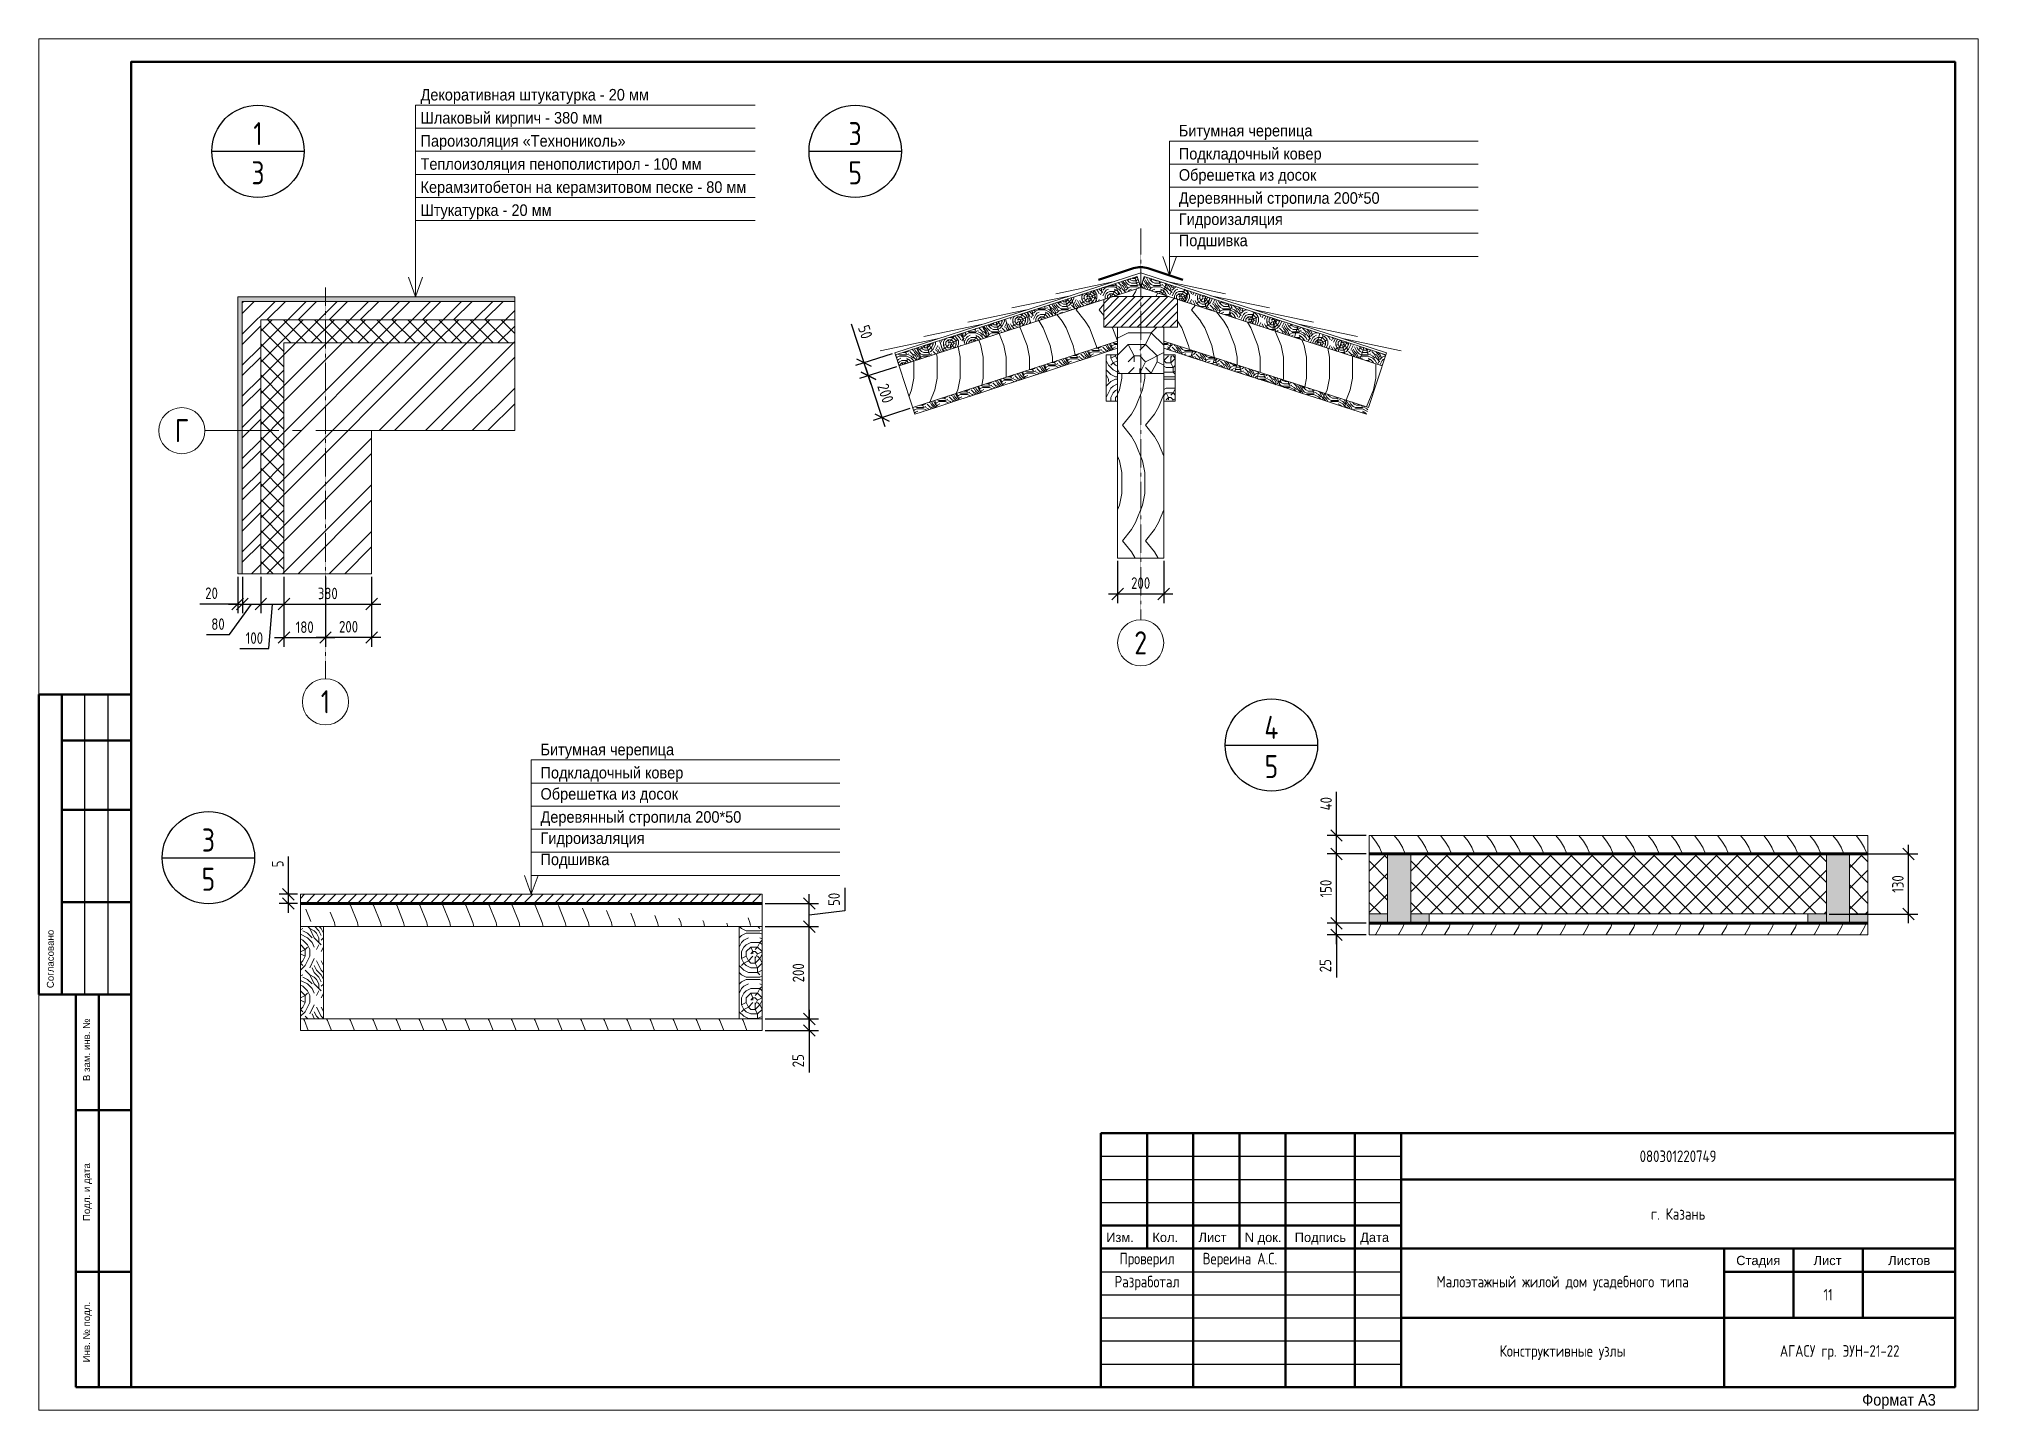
# Model space of a CAD drawing. Header units: millimetres. Extents: x 130034 to 172034, y -1330 to 28370.
import ezdxf

# ---------------------------------------------------------------- set-up
doc = ezdxf.new("R2010")
doc.units = ezdxf.units.MM
doc.linetypes.add('CONTINOUS', pattern=[0])
doc.linetypes.add('ГОСТ 2.303 6', pattern=[12, 8, -1.5, 1, -1.5])
doc.layers.add('Оси', color=3, linetype='Continuous')
doc.layers.add('Текст', color=7, linetype='Continuous')
for name, color, linetype, lineweight in [('Размеры', 7, 'Continuous', 20), ('Узел', 7, 'Continuous', 20), ('Флажки', 7, 'Continuous', 20), ('Штриховка узла', 7, 'Continuous', 20)]:
    doc.layers.add(name, color=color, linetype=linetype, lineweight=lineweight)
doc.styles.add('Arial', font='arial.ttf')
doc.styles.add('Standard 0.9', font='arial.ttf', dxfattribs={"width": 0.9})
doc.styles.add('ГОСТ 2.304', font='CS_Gost2304.shx')
doc.styles.add('ТЕКСТ_Z', font='arial.ttf')
doc.dimstyles.new('СПДС', dxfattribs={"dimscale": 100, "dimtxt": 2.5, "dimasz": 2.5, "dimexe": 2, "dimexo": 0.625, "dimgap": 1, "dimtad": 1, "dimdec": 0, "dimtxsty": 'ГОСТ 2.304', "dimblk": 'OBLIQUE', "dimblk1": 'OBLIQUE', "dimblk2": 'OBLIQUE', "dimcen": 2.5, "dimdle": 2, "dimadec": 0, "dimazin": 2, "dimtfac": 0.75, "dimtdec": 4, "dimtmove": 1, "dimatfit": 3, "dimfxl": 1, "dimtfill": 1, "dimtolj": 1, "dimarcsym": 1})
pattern_1 = [(51.3402, (0, 0), (-500.0001, 6e-06), [312.3475, -2889.215]), (59.0362, (195.1, 243.9), (500.0001, -0.0003), [174.113, -2741.365]), (68.1986, (284.7, 393.2), (500.0002, 0.0002), [404.66, -2287.92]), (78.6901, (435, 768.9), (500.0001, 0.0002), [258.053, -2291.455]), (90, (485.6, 1021.96), (-500, 3e-14), [456.0755, -2043.925]), (-78.6901, (435, 1731.1), (500.0001, -0.0002), [258.053, -2291.455]), (-68.1986, (284.7, 2106.8), (500.0002, -0.0002), [404.66, -2287.92]), (-59.0362, (195.1, 2256.1), (500.0001, 0.0003), [174.113, -2741.365]), (-51.3402, (0, 2500), (-500.0001, -6e-06), [312.3475, -2889.215])]
pattern_2 = [(0, (175, 0), (500, 500), [150, -350]), (0, (175, 25), (500, 500), [150, -350]), (0, (200, 75), (500, 500), [100, -400]), (0, (225, 125), (500, 500), [75, -425]), (0, (225, 175), (500, 500), [50, -450]), (0, (250, 300), (500, 500), [25, -475]), (0, (225, 350), (500, 500), [75, -425]), (0, (225, 400), (500, 500), [100, -400]), (90, (50, 400), (-500, 500), [50, -450]), (90, (100, 475), (-500, 500), [25, -475]), (90, (125, 225), (-500, 500), [75, -425]), (90, (175, 250), (-500, 500), [50, -450]), (90, (250, 275), (-500, 500), [25, -475]), (90, (275, 175), (-500, 500), [70, -430]), (90, (300, 75), (-500, 500), [50, -450]), (90, (350, 275), (-500, 500), [25, -475]), (90, (400, 250), (-500, 500), [75, -425]), (90, (450, 250), (-500, 500), [75, -425]), (45, (275, 175), (0, 500), [70.71, -636.3968]), (45, (75, 425), (0, 500), [70.71, -636.3968]), (45, (175, 300), (0, 500), [70.71, -636.3968]), (45, (200, 200), (0, 500), [70.71, -636.3968]), (45, (350, 100), (0, 500), [70.71, -636.3968]), (45, (300, 125), (0, 500), [106.066, -601.0408]), (45, (150, 350), (0, 500), [35.355, -671.7518]), (45, (125, 400), (0, 500), [35.355, -671.7518]), (45, (325, 400), (0, 500), [35.355, -671.7518]), (45, (125, 150), (0, 500), [35.355, -671.7518]), (45, (400, 325), (0, 500), [35.355, -671.7518]), (45, (225, 275), (0, 500), [35.355, -671.7518]), (45, (275, 325), (0, 500), [35.355, -671.7518]), (135, (325, 225), (-500, 4e-14), [35.355, -671.7518]), (135, (325, 50), (-500, 4e-14), [35.355, -671.7518]), (135, (225, 175), (-500, 4e-14), [35.355, -671.7518]), (135, (300, 275), (-500, 4e-14), [35.355, -671.7518]), (135, (175, 150), (-500, 4e-14), [35.355, -671.7518]), (135, (375, 150), (-500, 4e-14), [35.355, -671.7518]), (135, (25, 0), (-500, 4e-14), [35.355, -671.7518]), (135, (50, 25), (-500, 4e-14), [70.71, -636.3968]), (135, (75, 50), (-500, 4e-14), [70.71, -636.3968]), (135, (125, 50), (-500, 4e-14), [70.71, -636.3968]), (135, (150, 100), (-500, 4e-14), [70.71, -636.3968]), (135, (350, 300), (-500, 4e-14), [70.71, -636.3968]), (135, (450, 50), (-500, 4e-14), [70.71, -636.3968]), (135, (475, 450), (-500, 4e-14), [70.71, -636.3968]), (135, (475, 400), (-500, 4e-14), [70.71, -636.3968]), (135, (425, 375), (-500, 4e-14), [70.71, -636.3968]), (135, (75, 375), (-500, 4e-14), [106.066, -601.0408]), (135, (400, 325), (-500, 4e-14), [106.066, -601.0408]), (26.56505, (125, 475), (500, 2e-07), [55.9, -1062.134]), (26.56505, (125, 225), (500, 2e-07), [55.9, -1062.134]), (26.56505, (175, 375), (500, 2e-07), [55.9, -1062.134]), (26.56505, (325, 25), (500, 2e-07), [55.9, -1062.134]), (26.56505, (300, 75), (500, 2e-07), [55.9, -1062.134]), (26.56505, (150, 175), (500, 2e-07), [55.9, -1062.134]), (26.56505, (150, 425), (500, 2e-07), [55.9, -1062.134]), (26.56505, (300, 275), (500, 2e-07), [111.8, -1006.234]), (63.43495, (300, 350), (3e-08, 500), [55.9, -1062.134]), (63.43495, (375, 200), (3e-08, 500), [55.9, -1062.134]), (63.43495, (125, 300), (3e-08, 500), [55.9, -1062.134]), (63.43495, (25, 325), (3e-08, 500), [55.9, -1062.134]), (63.43495, (325, 225), (3e-08, 500), [55.9, -1062.134]), (63.43495, (275, 225), (3e-08, 500), [55.9, -1062.134]), (63.43495, (75, 300), (3e-08, 500), [111.8, -1006.234]), (63.43495, (450, 125), (3e-08, 500), [111.8, -1006.234]), (63.43495, (400, 150), (3e-08, 500), [111.8, -1006.234]), (116.56505, (0, 75), (-2e-07, 500), [55.9, -1062.134]), (116.56505, (0, 350), (-2e-07, 500), [55.9, -1062.134]), (116.56505, (100, 0), (-2e-07, 500), [55.9, -1062.134]), (116.56505, (50, 450), (-2e-07, 500), [55.9, -1062.134]), (116.56505, (100, 150), (-2e-07, 500), [55.9, -1062.134]), (116.56505, (200, 200), (-2e-07, 500), [55.9, -1062.134]), (116.56505, (250, 300), (-2e-07, 500), [55.9, -1062.134]), (116.56505, (25, 100), (-2e-07, 500), [55.9, -1062.134]), (116.56505, (150, 175), (-2e-07, 500), [55.9, -1062.134]), (116.56505, (300, 125), (-2e-07, 500), [55.9, -1062.134]), (116.56505, (350, 175), (-2e-07, 500), [55.9, -1062.134]), (116.56505, (450, 325), (-2e-07, 500), [55.9, -1062.134]), (116.56505, (75, 475), (-2e-07, 500), [55.9, -1062.134]), (116.56505, (0, 450), (-2e-07, 500), [111.8, -1006.234]), (116.56505, (75, 100), (-2e-07, 500), [111.8, -1006.234]), (153.43495, (0, 25), (-500, 2e-07), [55.9, -1062.134]), (153.43495, (425, 0), (-500, 2e-07), [55.9, -1062.134]), (153.43495, (400, 250), (-500, 2e-07), [55.9, -1062.134]), (153.43495, (200, 75), (-500, 2e-07), [55.9, -1062.134]), (153.43495, (175, 25), (-500, 2e-07), [55.9, -1062.134]), (153.43495, (225, 125), (-500, 2e-07), [55.9, -1062.134]), (153.43495, (375, 425), (-500, 2e-07), [55.9, -1062.134]), (153.43495, (425, 450), (-500, 2e-07), [111.8, -1006.234])]
pattern_3 = [(0, (350, 0), (1000, 1000), [300, -700]), (0, (350, 50), (1000, 1000), [300, -700]), (0, (400, 150), (1000, 1000), [200, -800]), (0, (450, 250), (1000, 1000), [150, -850]), (0, (450, 350), (1000, 1000), [100, -900]), (0, (500, 600), (1000, 1000), [50, -950]), (0, (450, 700), (1000, 1000), [150, -850]), (0, (450, 800), (1000, 1000), [200, -800]), (90, (100, 800), (-1000, 1000), [100, -900]), (90, (200, 950), (-1000, 1000), [50, -950]), (90, (250, 450), (-1000, 1000), [150, -850]), (90, (350, 500), (-1000, 1000), [100, -900]), (90, (500, 550), (-1000, 1000), [50, -950]), (90, (550, 350), (-1000, 1000), [140, -860]), (90, (600, 150), (-1000, 1000), [100, -900]), (90, (700, 550), (-1000, 1000), [50, -950]), (90, (800, 500), (-1000, 1000), [150, -850]), (90, (900, 500), (-1000, 1000), [150, -850]), (45, (550, 350), (0, 1000), [141.42, -1272.7936]), (45, (150, 850), (0, 1000), [141.42, -1272.7936]), (45, (350, 600), (0, 1000), [141.42, -1272.7936]), (45, (400, 400), (0, 1000), [141.42, -1272.7936]), (45, (700, 200), (0, 1000), [141.42, -1272.7936]), (45, (600, 250), (0, 1000), [212.132, -1202.0816]), (45, (300, 700), (0, 1000), [70.71, -1343.5036]), (45, (250, 800), (0, 1000), [70.71, -1343.5036]), (45, (650, 800), (0, 1000), [70.71, -1343.5036]), (45, (250, 300), (0, 1000), [70.71, -1343.5036]), (45, (800, 650), (0, 1000), [70.71, -1343.5036]), (45, (450, 550), (0, 1000), [70.71, -1343.5036]), (45, (550, 650), (0, 1000), [70.71, -1343.5036]), (135, (650, 450), (-1000, 7e-14), [70.71, -1343.5036]), (135, (650, 100), (-1000, 7e-14), [70.71, -1343.5036]), (135, (450, 350), (-1000, 7e-14), [70.71, -1343.5036]), (135, (600, 550), (-1000, 7e-14), [70.71, -1343.5036]), (135, (350, 300), (-1000, 7e-14), [70.71, -1343.5036]), (135, (750, 300), (-1000, 7e-14), [70.71, -1343.5036]), (135, (50, 0), (-1000, 7e-14), [70.71, -1343.5036]), (135, (100, 50), (-1000, 7e-14), [141.42, -1272.7936]), (135, (150, 100), (-1000, 7e-14), [141.42, -1272.7936]), (135, (250, 100), (-1000, 7e-14), [141.42, -1272.7936]), (135, (300, 200), (-1000, 7e-14), [141.42, -1272.7936]), (135, (700, 600), (-1000, 7e-14), [141.42, -1272.7936]), (135, (900, 100), (-1000, 7e-14), [141.42, -1272.7936]), (135, (950, 900), (-1000, 7e-14), [141.42, -1272.7936]), (135, (950, 800), (-1000, 7e-14), [141.42, -1272.7936]), (135, (850, 750), (-1000, 7e-14), [141.42, -1272.7936]), (135, (150, 750), (-1000, 7e-14), [212.132, -1202.0816]), (135, (800, 650), (-1000, 7e-14), [212.132, -1202.0816]), (26.56505, (250, 950), (1000, 4e-07), [111.8, -2124.268]), (26.56505, (250, 450), (1000, 4e-07), [111.8, -2124.268]), (26.56505, (350, 750), (1000, 4e-07), [111.8, -2124.268]), (26.56505, (650, 50), (1000, 4e-07), [111.8, -2124.268]), (26.56505, (600, 150), (1000, 4e-07), [111.8, -2124.268]), (26.56505, (300, 350), (1000, 4e-07), [111.8, -2124.268]), (26.56505, (300, 850), (1000, 4e-07), [111.8, -2124.268]), (26.56505, (600, 550), (1000, 4e-07), [223.6, -2012.468]), (63.43495, (600, 700), (5e-08, 1000), [111.8, -2124.268]), (63.43495, (750, 400), (5e-08, 1000), [111.8, -2124.268]), (63.43495, (250, 600), (5e-08, 1000), [111.8, -2124.268]), (63.43495, (50, 650), (5e-08, 1000), [111.8, -2124.268]), (63.43495, (650, 450), (5e-08, 1000), [111.8, -2124.268]), (63.43495, (550, 450), (5e-08, 1000), [111.8, -2124.268]), (63.43495, (150, 600), (5e-08, 1000), [223.6, -2012.468]), (63.43495, (900, 250), (5e-08, 1000), [223.6, -2012.468]), (63.43495, (800, 300), (5e-08, 1000), [223.6, -2012.468]), (116.56505, (0, 150), (-4e-07, 1000), [111.8, -2124.268]), (116.56505, (0, 700), (-4e-07, 1000), [111.8, -2124.268]), (116.56505, (200, 0), (-4e-07, 1000), [111.8, -2124.268]), (116.56505, (100, 900), (-4e-07, 1000), [111.8, -2124.268]), (116.56505, (200, 300), (-4e-07, 1000), [111.8, -2124.268]), (116.56505, (400, 400), (-4e-07, 1000), [111.8, -2124.268]), (116.56505, (500, 600), (-4e-07, 1000), [111.8, -2124.268]), (116.56505, (50, 200), (-4e-07, 1000), [111.8, -2124.268]), (116.56505, (300, 350), (-4e-07, 1000), [111.8, -2124.268]), (116.56505, (600, 250), (-4e-07, 1000), [111.8, -2124.268]), (116.56505, (700, 350), (-4e-07, 1000), [111.8, -2124.268]), (116.56505, (900, 650), (-4e-07, 1000), [111.8, -2124.268]), (116.56505, (150, 950), (-4e-07, 1000), [111.8, -2124.268]), (116.56505, (0, 900), (-4e-07, 1000), [223.6, -2012.468]), (116.56505, (150, 200), (-4e-07, 1000), [223.6, -2012.468]), (153.43495, (0, 50), (-1000, 4e-07), [111.8, -2124.268]), (153.43495, (850, 0), (-1000, 4e-07), [111.8, -2124.268]), (153.43495, (800, 500), (-1000, 4e-07), [111.8, -2124.268]), (153.43495, (400, 150), (-1000, 4e-07), [111.8, -2124.268]), (153.43495, (350, 50), (-1000, 4e-07), [111.8, -2124.268]), (153.43495, (450, 250), (-1000, 4e-07), [111.8, -2124.268]), (153.43495, (750, 850), (-1000, 4e-07), [111.8, -2124.268]), (153.43495, (850, 900), (-1000, 4e-07), [223.6, -2012.468])]

msp = doc.modelspace()

# ---------------------------------------------------------------- texts
at = {"color": 7, "linetype": 'CONTINOUS', "lineweight": 20, "ltscale": 30, "style": 'Standard 0.9', "width": 0.9}
msp.add_text('Формат А3', height=250, dxfattribs=at).set_placement((169521, -1229.9))
at = {"ltscale": 100, "attachment_point": 5, "style": 'ГОСТ 2.304'}
for s, insert, char_height, width in [('1', (134780.6, 26315.9), 500, 657.685), ('3', (147713.6, 26315.9), 500, 657.685), ('3', (134780.6, 25467.4), 500, 657.685), ('5', (147713.6, 25467.4), 500, 657.685), ('4', (156727.3, 13457.6), 500, 657.685), ('5', (156727.3, 12609.1), 500, 657.685), ('3', (133707.5, 11017.6), 500, 657.685), ('5', (133707.5, 10169.1), 500, 657.685), ('080301220749', (165533.9, 4170.1), 250, 12000), ('г. Казань', (165533.9, 2920.1), 250, 12000), ('Малоэтажный жилой дом усадебного типа', (163033.9, 1420.1), 250, 7000), ('11', (168783.9, 1170.1), 250, 1500), ('Конструктивные узлы', (163033.9, -79.9), 250, 7000), ('АГАСУ гр. ЭУН-21-22', (169033.9, -79.9), 250, 5000)]:
    msp.add_mtext(s, dxfattribs=dict(at, insert=insert, char_height=char_height, width=width))
at = {"layer": 'Оси', "color": 3, "lineweight": 20, "ltscale": 200, "char_height": 500, "attachment_point": 5, "style": 'ГОСТ 2.304'}
for s, insert, width in [('Г', (133130.2, 19883.6), 584.204), ('2', (153896.4, 15289.4), 544.536), ('1', (136241.6, 14012.1), 544.536)]:
    msp.add_mtext(s, dxfattribs=dict(at, insert=insert, width=width))
at = {"layer": 'Текст', "ltscale": 100, "char_height": 250, "attachment_point": 5, "style": 'ГОСТ 2.304'}
for s, insert, width in [('Проверил', (154033.9, 1920.1), 2000), ('Вереина А.С.', (156047.7, 1920.1), 1972.431), ('Разработал', (154033.9, 1420.1), 2000)]:
    msp.add_mtext(s, dxfattribs=dict(at, insert=insert, width=width))
at = {"layer": 'Флажки', "color": 7, "linetype": 'Continuous', "lineweight": 20, "ltscale": 30, "style": 'Standard 0.9', "width": 0.9}
for s, p in [('Декоративная штукатурка - 20 мм', (138301.2, 27033.8)), ('Шлаковый кирпич - 380 мм', (138301.2, 26533.8)), ('Пароизоляция «Технониколь»', (138301.2, 26033.8)), ('Теплоизоляция пенополистирол - 100 мм', (138301.2, 25533.8)), ('Керамзитобетон на керамзитовом песке - 80 мм', (138301.2, 25033.8)), ('Штукатурка - 20 мм', (138301.2, 24533.8))]:
    msp.add_text(s, height=250, dxfattribs=at).set_placement(p)
at = {"layer": 'Флажки', "color": 7, "linetype": 'CONTINOUS', "lineweight": 20, "ltscale": 30, "style": 'Standard 0.9', "width": 0.9}
for s, p in [('Битумная черепица', (154722.3, 26256.1)), ('Подкладочный ковер', (154722.3, 25756.1)), ('Обрешетка из досок', (154722.3, 25296.8)), ('Деревянный стропила 200*50', (154722.3, 24796.8)), ('Гидроизаляция', (154722.3, 24337.5)), ('Подшивка', (154722.3, 23878.2)), ('Битумная черепица', (140899.1, 12852)), ('Подкладочный ковер', (140899.1, 12352)), ('Обрешетка из досок', (140899.1, 11892.6)), ('Деревянный стропила 200*50', (140899.1, 11392.6)), ('Гидроизаляция', (140899.1, 10933.3)), ('Подшивка', (140899.1, 10474))]:
    msp.add_text(s, height=250, dxfattribs=at).set_placement(p)

# ---------------------------------------------------------------- blocks, each defined once
blk = doc.blocks.new('Штамп осн бок')
at = {"color": 7, "lineweight": 50}
for p, q in [((-2000, 8500), (-2000, 15000)), ((-2000, 15000), (-1500, 15000)), ((-1500, 8500), (-1500, 15000)), ((-1500, 15000), (0, 15000)), ((-1500, 14000), (0, 14000)), ((-1500, 12500), (0, 12500)), ((-1500, 10500), (0, 10500)), ((-2000, 8500), (-1500, 8500)), ((-1500, 8500), (0, 8500)), ((-1200, 0), (-1200, 8500)), ((-1200, 8500), (-700, 8500)), ((-700, 0), (-700, 8500)), ((-700, 8500), (0, 8500)), ((-1200, 6000), (0, 6000)), ((-1200, 2500), (0, 2500)), ((-1200, 0), (-700, 0)), ((-700, 0), (0, 0))]:
    blk.add_line(p, q, dxfattribs=at)
at = {"color": 7}
for p, q in [((-1000, 8500), (-1000, 15000)), ((-500, 8500), (-500, 15000)), ((0, 15000), (0, 0))]:
    blk.add_line(p, q, dxfattribs=at)
at = {"color": 7, "style": 'ТЕКСТ_Z'}
for s, p in [('Согласовано', (-1675, 8640)), ('В зам. инв. №', (-890, 6627)), ('Подл. и дата', (-890, 3596)), ('Инв. № подл.', (-890, 536))]:
    blk.add_text(s, height=150, rotation=90, dxfattribs=at).set_placement(p)
blk = doc.blocks.new('Штамп осн')
at = {"color": 7, "lineweight": 50}
for p, q in [((-18500, 0), (-18500, 5500)), ((-18500, 5500), (0, 5500)), ((-18500, 5500), (0, 5500)), ((-17500, 3000), (-17500, 5500)), ((-16500, 0), (-16500, 5500)), ((-15500, 3000), (-15500, 5500)), ((-14500, 0), (-14500, 5500)), ((-13000, 0), (-13000, 5500)), ((-12000, 0), (-12000, 5500)), ((-12000, 4500), (0, 4500)), ((-18500, 3500), (-12000, 3500)), ((-18500, 3000), (0, 3000)), ((-5000, 0), (-5000, 3000)), ((-3500, 1500), (-3500, 3000)), ((-2000, 1500), (-2000, 3000)), ((-5000, 2500), (0, 2500)), ((-12000, 1500), (0, 1500))]:
    blk.add_line(p, q, dxfattribs=at)
at = {"color": 7}
for p in [(0, 5500), (-18500, 0)]:
    blk.add_line(p, (0, 0), dxfattribs=at)
at = {"color": 8}
for p, q in [((-18500, 5000), (-12000, 5000)), ((-18500, 4500), (-12000, 4500)), ((-18500, 4000), (-12000, 4000)), ((-18500, 2500), (-12000, 2500)), ((-18500, 2000), (-12000, 2000)), ((-18500, 1500), (-12000, 1500)), ((-18500, 1000), (-12000, 1000)), ((-18500, 500), (-12000, 500))]:
    blk.add_line(p, q, dxfattribs=at)
at = {"color": 7, "style": 'Arial'}
for s, p in [('Изм.', (-18385, 3143)), ('Кол.', (-17385, 3143)), ('Лист', (-16385, 3143)), ('N док.', (-15385, 3143)), ('Подпись', (-14302, 3143)), ('Дата', (-12885, 3143)), ('Стадия', (-4741, 2643)), ('Листов', (-1449, 2643))]:
    blk.add_text(s, height=200, dxfattribs=at).set_placement(p)
at = {"color": 7, "lineweight": 50, "style": 'Arial'}
blk.add_text('Лист', height=200, dxfattribs=at).set_placement((-3066, 2643))
blk = doc.blocks.new('_Oblique')
at = {"color": 0, "linetype": 'ByBlock', "lineweight": -2}
blk.add_line((-0.5, -0.5), (0.5, 0.5), dxfattribs=at)
blk = doc.blocks.new('*D92')
at = {"layer": 'Defpoints', "color": 0}
for p in [(135342, 16784), (137242, 16784), (137242, 16128)]:
    blk.add_point(p, dxfattribs=at)
at = {"layer": 'Размеры', "color": 0, "lineweight": -2, "ltscale": 100}
for p, q in [((135342, 16721), (135342, 15928)), ((137242, 16721), (137242, 15928)), ((135142, 16128), (137442, 16128))]:
    blk.add_line(p, q, dxfattribs=at)
at = {"layer": 'Размеры', "color": 0, "lineweight": -2, "xscale": 250, "yscale": 250, "zscale": 250, "rotation": 180}
blk.add_blockref('_Oblique', (135342, 16128), dxfattribs=at)
at = {"layer": 'Размеры', "color": 0, "lineweight": -2, "xscale": 250, "yscale": 250, "zscale": 250}
blk.add_blockref('_Oblique', (137242, 16128), dxfattribs=at)
at = {"layer": 'Размеры', "color": 0, "insert": (136292, 16358), "char_height": 250, "attachment_point": 5, "style": 'ГОСТ 2.304', "bg_fill": 3, "box_fill_scale": 1.1, "bg_fill_color": 256, "bg_fill_true_color": 13158600, "bg_fill_transparency": 0}
blk.add_mtext('\\A1;380', dxfattribs=at)
blk = doc.blocks.new('*D93')
at = {"layer": 'Defpoints', "color": 0}
for p in [(134842, 16784), (135342, 16784), (135342, 16128)]:
    blk.add_point(p, dxfattribs=at)
at = {"layer": 'Размеры', "color": 0, "lineweight": -2, "ltscale": 100}
for p, q in [((134842, 16721), (134842, 15928)), ((135342, 16721), (135342, 15928)), ((134642, 16128), (135542, 16128)), ((135018, 15166), (135092, 16128)), ((134387, 15166), (135018, 15166))]:
    blk.add_line(p, q, dxfattribs=at)
at = {"layer": 'Размеры', "color": 0, "lineweight": -2, "xscale": 250, "yscale": 250, "zscale": 250, "rotation": 180}
blk.add_blockref('_Oblique', (134842, 16128), dxfattribs=at)
at = {"layer": 'Размеры', "color": 0, "lineweight": -2, "xscale": 250, "yscale": 250, "zscale": 250}
blk.add_blockref('_Oblique', (135342, 16128), dxfattribs=at)
at = {"layer": 'Размеры', "color": 0, "insert": (134703, 15391), "char_height": 250, "attachment_point": 5, "style": 'ГОСТ 2.304', "bg_fill": 3, "box_fill_scale": 1.1, "bg_fill_color": 256, "bg_fill_true_color": 13158600, "bg_fill_transparency": 0}
blk.add_mtext('\\A1;100', dxfattribs=at)
blk = doc.blocks.new('*D94')
at = {"layer": 'Defpoints', "color": 0}
for p in [(134442, 16784), (134842, 16784), (134842, 16128)]:
    blk.add_point(p, dxfattribs=at)
at = {"layer": 'Размеры', "color": 0, "lineweight": -2, "ltscale": 100}
for p, q in [((134442, 16721), (134442, 15928)), ((134842, 16721), (134842, 15928)), ((134165, 15469), (134642, 16128)), ((134242, 16128), (135042, 16128)), ((133665, 15469), (134165, 15469))]:
    blk.add_line(p, q, dxfattribs=at)
at = {"layer": 'Размеры', "color": 0, "lineweight": -2, "xscale": 250, "yscale": 250, "zscale": 250, "rotation": 180}
blk.add_blockref('_Oblique', (134442, 16128), dxfattribs=at)
at = {"layer": 'Размеры', "color": 0, "lineweight": -2, "xscale": 250, "yscale": 250, "zscale": 250}
blk.add_blockref('_Oblique', (134842, 16128), dxfattribs=at)
at = {"layer": 'Размеры', "color": 0, "insert": (133915, 15694), "char_height": 250, "attachment_point": 5, "style": 'ГОСТ 2.304', "bg_fill": 3, "box_fill_scale": 1.1, "bg_fill_color": 256, "bg_fill_true_color": 13158600, "bg_fill_transparency": 0}
blk.add_mtext('\\A1;80', dxfattribs=at)
blk = doc.blocks.new('*D95')
at = {"layer": 'Defpoints', "color": 0}
for p in [(134342, 16784), (134442, 16784), (134442, 16128)]:
    blk.add_point(p, dxfattribs=at)
at = {"layer": 'Размеры', "color": 0, "lineweight": -2, "ltscale": 100}
for p, q in [((134342, 16721), (134342, 15928)), ((134442, 16721), (134442, 15928)), ((134342, 16128), (133525, 16128)), ((134142, 16128), (134642, 16128))]:
    blk.add_line(p, q, dxfattribs=at)
at = {"layer": 'Размеры', "color": 0, "lineweight": -2, "xscale": 250, "yscale": 250, "zscale": 250}
blk.add_blockref('_Oblique', (134342, 16128), dxfattribs=at)
at = {"layer": 'Размеры', "color": 0, "lineweight": -2, "xscale": 250, "yscale": 250, "zscale": 250, "rotation": 180}
blk.add_blockref('_Oblique', (134442, 16128), dxfattribs=at)
at = {"layer": 'Размеры', "color": 0, "insert": (133775, 16363), "char_height": 250, "attachment_point": 5, "style": 'ГОСТ 2.304', "bg_fill": 3, "box_fill_scale": 1.1, "bg_fill_color": 256, "bg_fill_true_color": 13158600, "bg_fill_transparency": 0}
blk.add_mtext('\\A1;20', dxfattribs=at)
blk = doc.blocks.new('*D96')
at = {"layer": 'Defpoints', "color": 0}
for p in [(135342, 16784), (136242, 16784), (136242, 15403)]:
    blk.add_point(p, dxfattribs=at)
at = {"layer": 'Размеры', "color": 0, "lineweight": -2, "ltscale": 100}
for p, q in [((135342, 16721), (135342, 15203)), ((136242, 16721), (136242, 15203)), ((135142, 15403), (136442, 15403))]:
    blk.add_line(p, q, dxfattribs=at)
at = {"layer": 'Размеры', "color": 0, "lineweight": -2, "xscale": 250, "yscale": 250, "zscale": 250, "rotation": 180}
blk.add_blockref('_Oblique', (135342, 15403), dxfattribs=at)
at = {"layer": 'Размеры', "color": 0, "lineweight": -2, "xscale": 250, "yscale": 250, "zscale": 250}
blk.add_blockref('_Oblique', (136242, 15403), dxfattribs=at)
at = {"layer": 'Размеры', "color": 0, "insert": (135792, 15628), "char_height": 250, "attachment_point": 5, "style": 'ГОСТ 2.304', "bg_fill": 3, "box_fill_scale": 1.1, "bg_fill_color": 256, "bg_fill_true_color": 13158600, "bg_fill_transparency": 0}
blk.add_mtext('\\A1;180', dxfattribs=at)
blk = doc.blocks.new('*D97')
at = {"layer": 'Defpoints', "color": 0}
for p in [(136242, 16784), (137242, 16784), (136242, 15403)]:
    blk.add_point(p, dxfattribs=at)
at = {"layer": 'Размеры', "color": 0, "lineweight": -2, "ltscale": 100}
for p, q in [((136242, 16721), (136242, 15203)), ((137242, 16721), (137242, 15203)), ((137442, 15403), (136042, 15403))]:
    blk.add_line(p, q, dxfattribs=at)
at = {"layer": 'Размеры', "color": 0, "lineweight": -2, "xscale": 250, "yscale": 250, "zscale": 250, "rotation": 180}
blk.add_blockref('_Oblique', (136242, 15403), dxfattribs=at)
at = {"layer": 'Размеры', "color": 0, "lineweight": -2, "xscale": 250, "yscale": 250, "zscale": 250}
blk.add_blockref('_Oblique', (137242, 15403), dxfattribs=at)
at = {"layer": 'Размеры', "color": 0, "insert": (136742, 15637), "char_height": 250, "attachment_point": 5, "style": 'ГОСТ 2.304', "bg_fill": 3, "box_fill_scale": 1.1, "bg_fill_color": 256, "bg_fill_true_color": 13158600, "bg_fill_transparency": 0}
blk.add_mtext('\\A1;200', dxfattribs=at)
blk = doc.blocks.new('*D124')
at = {"layer": 'Defpoints', "color": 0, "ltscale": 100}
for p in [(148666, 21288), (148294, 20167), (148960, 20383)]:
    blk.add_point(p, dxfattribs=at)
at = {"layer": 'Узел', "color": 0, "lineweight": -2, "ltscale": 100}
for p, q in [((148606, 21268), (147810, 21010)), ((147938, 21262), (148356, 19977)), ((148900, 20364), (148104, 20105))]:
    blk.add_line(p, q, dxfattribs=at)
at = {"layer": 'Узел', "color": 0, "lineweight": -2, "ltscale": 100, "xscale": 250, "yscale": 250, "zscale": 250}
for p, rotation in [((148000, 21071), 107.9999999999849), ((148294, 20167), 287.9999999999849)]:
    blk.add_blockref('_Oblique', p, dxfattribs=dict(at, rotation=rotation))
at = {"layer": 'Узел', "color": 0, "ltscale": 100, "insert": (148370, 20692), "char_height": 250, "attachment_point": 5, "rotation": 288, "style": 'ГОСТ 2.304', "bg_fill": 3, "box_fill_scale": 1.1, "bg_fill_color": 256, "bg_fill_true_color": 13158600, "bg_fill_transparency": 0}
blk.add_mtext('\\A1;200', dxfattribs=at)
blk = doc.blocks.new('*D126')
at = {"layer": 'Defpoints', "color": 0, "ltscale": 100}
for p in [(148574, 21571), (147908, 21354), (148666, 21288)]:
    blk.add_point(p, dxfattribs=at)
at = {"layer": 'Узел', "color": 0, "lineweight": -2, "ltscale": 100}
for p, q in [((147908, 21354), (147637, 22188)), ((148514, 21551), (147718, 21293)), ((148062, 20881), (147846, 21545)), ((148606, 21268), (147810, 21010))]:
    blk.add_line(p, q, dxfattribs=at)
at = {"layer": 'Узел', "color": 0, "lineweight": -2, "ltscale": 100, "xscale": 250, "yscale": 250, "zscale": 250}
for p, rotation in [((147908, 21354), 107.9999999999839), ((148000, 21071), 287.9999999999839)]:
    blk.add_blockref('_Oblique', p, dxfattribs=dict(at, rotation=rotation))
at = {"layer": 'Узел', "color": 0, "ltscale": 100, "insert": (147933, 22022), "char_height": 250, "attachment_point": 5, "rotation": 288, "style": 'ГОСТ 2.304', "bg_fill": 3, "box_fill_scale": 1.1, "bg_fill_color": 256, "bg_fill_true_color": 13158600, "bg_fill_transparency": 0}
blk.add_mtext('\\A1;50', dxfattribs=at)
blk = doc.blocks.new('*D128')
at = {"layer": 'Defpoints', "color": 0, "ltscale": 100}
for p in [(153396, 17125), (154396, 17125), (154396, 16348)]:
    blk.add_point(p, dxfattribs=at)
at = {"layer": 'Узел', "color": 0, "lineweight": -2, "ltscale": 100}
for p, q in [((153396, 17062), (153396, 16148)), ((154396, 17062), (154396, 16148)), ((153196, 16348), (154596, 16348))]:
    blk.add_line(p, q, dxfattribs=at)
at = {"layer": 'Узел', "color": 0, "lineweight": -2, "ltscale": 100, "xscale": 250, "yscale": 250, "zscale": 250, "rotation": 180}
blk.add_blockref('_Oblique', (153396, 16348), dxfattribs=at)
at = {"layer": 'Узел', "color": 0, "lineweight": -2, "ltscale": 100, "xscale": 250, "yscale": 250, "zscale": 250}
blk.add_blockref('_Oblique', (154396, 16348), dxfattribs=at)
at = {"layer": 'Узел', "color": 0, "ltscale": 100, "insert": (153896, 16583), "char_height": 250, "attachment_point": 5, "style": 'ГОСТ 2.304', "bg_fill": 3, "box_fill_scale": 1.1, "bg_fill_color": 256, "bg_fill_true_color": 13158600, "bg_fill_transparency": 0}
blk.add_mtext('\\A1;200', dxfattribs=at)
blk = doc.blocks.new('*D131')
at = {"layer": 'Defpoints', "color": 0, "linetype": 'Continuous', "ltscale": 100}
for p in [(145699, 7143), (145699, 6893), (146719, 6893)]:
    blk.add_point(p, dxfattribs=at)
at = {"layer": 'Размеры', "color": 0, "linetype": 'Continuous', "lineweight": -2, "ltscale": 100}
for p, q in [((145762, 7143), (146919, 7143)), ((146719, 7343), (146719, 6693)), ((145762, 6893), (146919, 6893)), ((146719, 6893), (146719, 5984))]:
    blk.add_line(p, q, dxfattribs=at)
at = {"layer": 'Размеры', "color": 0, "linetype": 'Continuous', "lineweight": -2, "ltscale": 100, "xscale": 250, "yscale": 250, "zscale": 250}
for p, rotation in [((146719, 7143), 90), ((146719, 6893), 270)]:
    blk.add_blockref('_Oblique', p, dxfattribs=dict(at, rotation=rotation))
at = {"layer": 'Размеры', "color": 0, "linetype": 'Continuous', "ltscale": 100, "insert": (146479, 6239), "char_height": 250, "attachment_point": 5, "rotation": 90, "style": 'ГОСТ 2.304', "bg_fill": 3, "box_fill_scale": 1.1, "bg_fill_color": 256, "bg_fill_true_color": 13158600, "bg_fill_transparency": 0}
blk.add_mtext('\\A1;25', dxfattribs=at)
blk = doc.blocks.new('*D132')
at = {"layer": 'Defpoints', "color": 0, "linetype": 'Continuous', "ltscale": 100}
for p in [(145699, 9143), (146719, 9143), (145699, 7143)]:
    blk.add_point(p, dxfattribs=at)
at = {"layer": 'Размеры', "color": 0, "linetype": 'Continuous', "lineweight": -2, "ltscale": 100}
for p, q in [((146719, 6943), (146719, 9343)), ((145762, 9143), (146919, 9143)), ((145762, 7143), (146919, 7143))]:
    blk.add_line(p, q, dxfattribs=at)
at = {"layer": 'Размеры', "color": 0, "linetype": 'Continuous', "lineweight": -2, "ltscale": 100, "xscale": 250, "yscale": 250, "zscale": 250}
for p, rotation in [((146719, 9143), 90), ((146719, 7143), 270)]:
    blk.add_blockref('_Oblique', p, dxfattribs=dict(at, rotation=rotation))
at = {"layer": 'Размеры', "color": 0, "linetype": 'Continuous', "ltscale": 100, "insert": (146484, 8143), "char_height": 250, "attachment_point": 5, "rotation": 90, "style": 'ГОСТ 2.304', "bg_fill": 3, "box_fill_scale": 1.1, "bg_fill_color": 256, "bg_fill_true_color": 13158600, "bg_fill_transparency": 0}
blk.add_mtext('\\A1;200', dxfattribs=at)
blk = doc.blocks.new('*D133')
at = {"layer": 'Defpoints', "color": 0, "linetype": 'Continuous', "ltscale": 100}
for p in [(145699, 9643), (146719, 9643), (145699, 9143)]:
    blk.add_point(p, dxfattribs=at)
at = {"layer": 'Размеры', "color": 0, "linetype": 'Continuous', "lineweight": -2, "ltscale": 100}
for p, q in [((146719, 8943), (146719, 9843)), ((147487, 9983), (147487, 9483)), ((145762, 9643), (146919, 9643)), ((147487, 9483), (146719, 9393)), ((145762, 9143), (146919, 9143))]:
    blk.add_line(p, q, dxfattribs=at)
at = {"layer": 'Размеры', "color": 0, "linetype": 'Continuous', "lineweight": -2, "ltscale": 100, "xscale": 250, "yscale": 250, "zscale": 250}
for p, rotation in [((146719, 9643), 90), ((146719, 9143), 270)]:
    blk.add_blockref('_Oblique', p, dxfattribs=dict(at, rotation=rotation))
at = {"layer": 'Размеры', "color": 0, "linetype": 'Continuous', "ltscale": 100, "insert": (147257, 9733), "char_height": 250, "attachment_point": 5, "rotation": 90, "style": 'ГОСТ 2.304', "bg_fill": 3, "box_fill_scale": 1.1, "bg_fill_color": 256, "bg_fill_true_color": 13158600, "bg_fill_transparency": 0}
blk.add_mtext('\\A1;50', dxfattribs=at)
blk = doc.blocks.new('*D134')
at = {"layer": 'Defpoints', "color": 0, "linetype": 'Continuous', "ltscale": 100}
for p in [(135440, 9843), (135699, 9843), (135699, 9643)]:
    blk.add_point(p, dxfattribs=at)
at = {"layer": 'Размеры', "color": 0, "linetype": 'Continuous', "lineweight": -2, "ltscale": 100}
for p, q in [((135440, 9843), (135440, 10661)), ((135637, 9843), (135240, 9843)), ((135440, 9443), (135440, 10043)), ((135637, 9643), (135240, 9643))]:
    blk.add_line(p, q, dxfattribs=at)
at = {"layer": 'Размеры', "color": 0, "linetype": 'Continuous', "lineweight": -2, "ltscale": 100, "xscale": 250, "yscale": 250, "zscale": 250}
for p, rotation in [((135440, 9843), 270), ((135440, 9643), 90)]:
    blk.add_blockref('_Oblique', p, dxfattribs=dict(at, rotation=rotation))
at = {"layer": 'Размеры', "color": 0, "linetype": 'Continuous', "ltscale": 100, "insert": (135210, 10500), "char_height": 250, "attachment_point": 5, "rotation": 90, "style": 'ГОСТ 2.304', "bg_fill": 3, "box_fill_scale": 1.1, "bg_fill_color": 256, "bg_fill_true_color": 13158600, "bg_fill_transparency": 0}
blk.add_mtext('\\A1;5', dxfattribs=at)
blk = doc.blocks.new('*D135')
at = {"layer": 'Defpoints', "color": 0, "linetype": 'Continuous', "ltscale": 100}
for p in [(158137, 9216), (158845, 9216), (158845, 8966)]:
    blk.add_point(p, dxfattribs=at)
at = {"layer": 'Размеры', "color": 0, "linetype": 'Continuous', "lineweight": -2, "ltscale": 100}
for p, q in [((158137, 8766), (158137, 9416)), ((158782, 9216), (157937, 9216)), ((158782, 8966), (157937, 8966)), ((158137, 8966), (158137, 8041))]:
    blk.add_line(p, q, dxfattribs=at)
at = {"layer": 'Размеры', "color": 0, "linetype": 'Continuous', "lineweight": -2, "ltscale": 100, "xscale": 250, "yscale": 250, "zscale": 250}
for p, rotation in [((158137, 9216), 90), ((158137, 8966), 270)]:
    blk.add_blockref('_Oblique', p, dxfattribs=dict(at, rotation=rotation))
at = {"layer": 'Размеры', "color": 0, "linetype": 'Continuous', "ltscale": 100, "insert": (157897, 8296), "char_height": 250, "attachment_point": 5, "rotation": 90, "style": 'ГОСТ 2.304', "bg_fill": 3, "box_fill_scale": 1.1, "bg_fill_color": 256, "bg_fill_true_color": 13158600, "bg_fill_transparency": 0}
blk.add_mtext('\\A1;25', dxfattribs=at)
blk = doc.blocks.new('*D136')
at = {"layer": 'Defpoints', "color": 0, "linetype": 'Continuous', "ltscale": 100}
for p in [(158137, 10716), (158845, 10716), (158845, 9216)]:
    blk.add_point(p, dxfattribs=at)
at = {"layer": 'Размеры', "color": 0, "linetype": 'Continuous', "lineweight": -2, "ltscale": 100}
for p, q in [((158782, 10716), (157937, 10716)), ((158137, 9016), (158137, 10916)), ((158782, 9216), (157937, 9216))]:
    blk.add_line(p, q, dxfattribs=at)
at = {"layer": 'Размеры', "color": 0, "linetype": 'Continuous', "lineweight": -2, "ltscale": 100, "xscale": 250, "yscale": 250, "zscale": 250}
for p, rotation in [((158137, 10716), 90), ((158137, 9216), 270)]:
    blk.add_blockref('_Oblique', p, dxfattribs=dict(at, rotation=rotation))
at = {"layer": 'Размеры', "color": 0, "linetype": 'Continuous', "ltscale": 100, "insert": (157907, 9966), "char_height": 250, "attachment_point": 5, "rotation": 90, "style": 'ГОСТ 2.304', "bg_fill": 3, "box_fill_scale": 1.1, "bg_fill_color": 256, "bg_fill_true_color": 13158600, "bg_fill_transparency": 0}
blk.add_mtext('\\A1;150', dxfattribs=at)
blk = doc.blocks.new('*D137')
at = {"layer": 'Defpoints', "color": 0, "linetype": 'Continuous', "ltscale": 100}
for p in [(158137, 11116), (158845, 11116), (158845, 10716)]:
    blk.add_point(p, dxfattribs=at)
at = {"layer": 'Размеры', "color": 0, "linetype": 'Continuous', "lineweight": -2, "ltscale": 100}
for p, q in [((158137, 11116), (158137, 12064)), ((158782, 11116), (157937, 11116)), ((158137, 10516), (158137, 11316)), ((158782, 10716), (157937, 10716))]:
    blk.add_line(p, q, dxfattribs=at)
at = {"layer": 'Размеры', "color": 0, "linetype": 'Continuous', "lineweight": -2, "ltscale": 100, "xscale": 250, "yscale": 250, "zscale": 250}
for p, rotation in [((158137, 11116), 90), ((158137, 10716), 270)]:
    blk.add_blockref('_Oblique', p, dxfattribs=dict(at, rotation=rotation))
at = {"layer": 'Размеры', "color": 0, "linetype": 'Continuous', "ltscale": 100, "insert": (157912, 11805), "char_height": 250, "attachment_point": 5, "rotation": 90, "style": 'ГОСТ 2.304', "bg_fill": 3, "box_fill_scale": 1.1, "bg_fill_color": 256, "bg_fill_true_color": 13158600, "bg_fill_transparency": 0}
blk.add_mtext('\\A1;40', dxfattribs=at)
blk = doc.blocks.new('*D138')
at = {"layer": 'Defpoints', "color": 0, "linetype": 'Continuous', "ltscale": 100}
for p in [(168745, 10716), (170524, 10716), (168745, 9416)]:
    blk.add_point(p, dxfattribs=at)
at = {"layer": 'Размеры', "color": 0, "linetype": 'Continuous', "lineweight": -2, "ltscale": 100}
for p, q in [((168807, 10716), (170724, 10716)), ((170524, 9216), (170524, 10916)), ((168807, 9416), (170724, 9416))]:
    blk.add_line(p, q, dxfattribs=at)
at = {"layer": 'Размеры', "color": 0, "linetype": 'Continuous', "lineweight": -2, "ltscale": 100, "xscale": 250, "yscale": 250, "zscale": 250}
for p, rotation in [((170524, 10716), 90), ((170524, 9416), 270)]:
    blk.add_blockref('_Oblique', p, dxfattribs=dict(at, rotation=rotation))
at = {"layer": 'Размеры', "color": 0, "linetype": 'Continuous', "ltscale": 100, "insert": (170294, 10066), "char_height": 250, "attachment_point": 5, "rotation": 90, "style": 'ГОСТ 2.304', "bg_fill": 3, "box_fill_scale": 1.1, "bg_fill_color": 256, "bg_fill_true_color": 13158600, "bg_fill_transparency": 0}
blk.add_mtext('\\A1;130', dxfattribs=at)

# ---------------------------------------------------------------- hatches: boundary and pattern name
at = {"layer": 'Размеры', "linetype": 'Continuous', "ltscale": 100}
h = msp.add_hatch(dxfattribs=at)
h.set_pattern_fill('Дерево и деревянные изделия', color=256, scale=10, pattern_type=2)
h.set_pattern_definition(pattern_3)
h.paths.add_polyline_path([(153396.4, 21124.8), (153396.4, 20524.8), (153146.4, 20524.8), (153146.4, 21524.8), (153396.4, 21524.8)])
h.paths.add_polyline_path([(154646.4, 21524.8), (154646.4, 20524.8), (154396.4, 20524.8), (154396.4, 21124.8), (154396.4, 21524.8)])
at = {"layer": 'Узел', "ltscale": 75}
h = msp.add_hatch(dxfattribs=at)
h.set_pattern_fill('Бетонная подготовка', color=256, scale=75, pattern_type=2)
h.set_pattern_definition([(45, (112.5, 112.5), (0, 750), [106.05, -212.1, 53.025, -318.225, 106.05, -265.2102]), (135, (600, 150), (-750, 7e-14), [106.05, -159.075, 53.025, -265.2, 106.05, -371.2602]), (63.43495, (0, 0), (4e-08, 750), [83.85, -335.4, 83.85, -335.4255, 0, 0]), (116.56505, (0, 0), (-3e-07, 750), [83.85, -335.4, 83.85, -335.4255, 0, 0]), (0, (0, 75), (0, 750), [37.5, -300, 75, -300, 37.5, 0]), (0, (0, 187.5), (0, 750), [-112.5, 75, -300, 0, -262.5, 0]), (0, (0, 225), (0, 750), [-300, 0, -225, 75, -150, 0]), (0, (0, 337.5), (0, 750), [-150, 0, -187.5, 75, -337.5, 0]), (0, (0, 450), (0, 750), [-150, 75, -300, 75, -150, 0]), (0, (0, 637.5), (0, 750), [-112.5, 75, -150, 0, -412.5, 0]), (0, (0, 675), (0, 750), [-150, 0, -450, 75, -75, 0]), (90, (37.5, 150), (-750, 5e-14), [-225, 0, -225, 0, -300, 0]), (90, (112.5, 0), (-750, 5e-14), [-112.5, 75, -300, 0, -262.5, 0]), (90, (187.5, 0), (-750, 5e-14), [-300, 0, -262.5, 75, -112.5, 0]), (90, (600, 0), (-750, 5e-14), [-150, 75, -375, 75, -75, 0]), (90, (75, 75), (-750, 5e-14), [-225, 0, -262.5, 0, -262.5, 0]), (90, (150, 75), (-750, 5e-14), [-187.5, 0, -412.5, 0, -150, 0]), (90, (225, 112.5), (-750, 5e-14), [-375, 0, -112.5, 0, -262.5, 0]), (90, (262.5, 37.5), (-750, 5e-14), [-337.5, 0, -150, 0, -187.5, 0]), (90, (337.5, 150), (-750, 5e-14), [-300, 0, -112.5, 0, -300, 0]), (90, (375, 187.5), (-750, 5e-14), [-337.5, 0, -150, 0, -262.5, 0]), (90, (412.5, 0), (-750, 5e-14), [-450, 0, -187.5, 0, -112.5, 0]), (90, (450, 112.5), (-750, 5e-14), [-150, 0, -300, 0, -300, 0]), (90, (487.5, 75), (-750, 5e-14), [-337.5, 0, -187.5, 0, -225, 0]), (90, (525, 37.5), (-750, 5e-14), [-300, 0, -225, 0, -225, 0]), (90, (600, 75), (-750, 5e-14), [-225, 0, -225, 0, -300, 0]), (90, (675, 112.5), (-750, 5e-14), [-300, 0, -150, 0, -300, 0]), (90, (712.5, 150), (-750, 5e-14), [-112.5, 0, -450, 0, -187.5, 0])])
edge = h.paths.add_edge_path()
edge.add_line((134441.6, 19883.6), (134441.6, 22683.6))
edge.add_line((134341.6, 19883.6), (134441.6, 19883.6))
edge.add_line((134341.6, 19883.6), (134341.6, 22783.6))
edge.add_line((134341.6, 22783.6), (136241.6, 22783.6))
edge.add_line((136241.6, 22683.6), (136241.6, 22783.6))
edge.add_line((134441.6, 22683.6), (136241.6, 22683.6))
edge = h.paths.add_edge_path()
edge.add_line((134341.6, 16783.6), (134341.6, 19883.6))
edge.add_line((134341.6, 19883.6), (134441.6, 19883.6))
edge.add_line((134441.6, 16783.6), (134441.6, 19883.6))
edge.add_line((134341.6, 16783.6), (134441.6, 16783.6))
edge = h.paths.add_edge_path()
edge.add_line((136241.6, 22683.6), (136241.6, 22783.6))
edge.add_line((136241.6, 22783.6), (140341.6, 22783.6))
edge.add_line((140341.6, 22683.6), (140341.6, 22783.6))
edge.add_line((136241.6, 22683.6), (140341.6, 22683.6))
at = {"layer": 'Узел', "ltscale": 100}
h = msp.add_hatch(dxfattribs=at)
h.set_pattern_fill('ANSI32', color=256, scale=50)
h.set_pattern_definition([(45, (0, -1336.15), (-336.7596, 336.7596), []), (45, (224.5, -1336.15), (-336.7596, 336.7596), [])])
edge = h.paths.add_edge_path()
edge.add_line((134441.6, 22683.6), (140341.6, 22683.6))
edge.add_line((140341.6, 22283.6), (140341.6, 22683.6))
edge.add_line((134841.6, 22283.6), (140341.6, 22283.6))
edge.add_line((134841.6, 16783.6), (134841.6, 22283.6))
edge.add_line((134441.6, 16783.6), (134841.6, 16783.6))
edge.add_line((134441.6, 16783.6), (134441.6, 22683.6))
h = msp.add_hatch(dxfattribs=at)
h.set_pattern_fill('Металлы и твердые сплавы', color=256, scale=50, pattern_type=2)
h.set_pattern_definition([(45, (0, 0), (-88.38835, 88.38835), [])])
edge = h.paths.add_edge_path()
edge.add_line((153280.9, 22787.2), (153096.4, 22727.3))
edge.add_line((154512, 22787.2), (153280.9, 22787.2))
edge.add_line((154512, 22787.2), (154696.4, 22727.3))
edge.add_line((154696.4, 22727.3), (154696.4, 22124.8))
edge.add_line((154396.4, 22124.8), (154696.4, 22124.8))
edge.add_line((153396.4, 22124.8), (154396.4, 22124.8))
edge.add_line((153096.4, 22124.8), (153396.4, 22124.8))
edge.add_line((153096.4, 22727.3), (153096.4, 22124.8))
h = msp.add_hatch(dxfattribs=at)
h.set_pattern_fill('ANSI37', color=256, scale=75)
h.set_pattern_definition([(45, (0, -1336.15), (-168.3798, 168.3798), []), (135, (0, -1336.15), (-168.3798, -168.3798), [])])
edge = h.paths.add_edge_path()
edge.add_line((134841.6, 16783.6), (135341.6, 16783.6))
edge.add_line((134841.6, 16783.6), (134841.6, 22283.6))
edge.add_line((134841.6, 22283.6), (140341.6, 22283.6))
edge.add_line((140341.6, 21783.6), (140341.6, 22283.6))
edge.add_line((135341.6, 21783.6), (140341.6, 21783.6))
edge.add_line((135341.6, 16783.6), (135341.6, 21783.6))
h = msp.add_hatch(dxfattribs=at)
h.set_pattern_fill('ANSI32', color=256, scale=75)
h.set_pattern_definition([(45, (0, -1336.15), (-505.1394, 505.1394), []), (45, (336.76, -1336.15), (-505.1394, 505.1394), [])])
edge = h.paths.add_edge_path()
edge.add_line((135341.6, 21783.6), (140341.6, 21783.6))
edge.add_line((140341.6, 19883.6), (140341.6, 21783.6))
edge.add_line((137241.6, 19883.6), (140341.6, 19883.6))
edge.add_line((137241.6, 16783.6), (137241.6, 19883.6))
edge.add_line((135341.6, 16783.6), (137241.6, 16783.6))
edge.add_line((135341.6, 16783.6), (135341.6, 21783.6))
at = {"layer": 'Узел', "linetype": 'Continuous', "ltscale": 100}
h = msp.add_hatch(dxfattribs=at)
h.set_pattern_fill('Дерево вдоль волокон', color=256, scale=50, pattern_type=2)
h.set_pattern_definition([(51.3402, (-163210.3, -16261.5), (-500.00006, 6e-06), [312.3475, -2889.215]), (59.0362, (-163015.17, -16017.6), (500.0001, -0.0003), [174.113, -2741.365]), (68.1986, (-162925.6, -15868.3), (500.0002, 0.0002), [404.66, -2287.92]), (78.6901, (-162775.3, -15492.6), (500.00015, 0.0002), [258.053, -2291.455]), (90, (-162724.7, -15239.54), (-500, 3e-14), [456.0755, -2043.925]), (281.3099, (-162775.3, -14530.4), (500.00015, -0.0002), [258.053, -2291.455]), (291.8014, (-162925.6, -14154.7), (500.0002, -0.0002), [404.66, -2287.92]), (300.9638, (-163015.17, -14005.4), (500.0001, 0.0003), [174.113, -2741.365]), (308.6598, (-163210.3, -13761.5), (-500.00006, -6e-06), [312.3475, -2889.215])])
edge = h.paths.add_edge_path()
edge.add_line((169644.9, 11116.4), (158844.9, 11116.4))
edge.add_line((169644.9, 11116.4), (169644.9, 10716.4))
edge.add_line((169244.9, 10716.4), (169644.9, 10716.4))
edge.add_line((168744.9, 10716.4), (169244.9, 10716.4))
edge.add_line((159744.9, 10716.4), (168744.9, 10716.4))
edge.add_line((159244.9, 10716.4), (159744.9, 10716.4))
edge.add_line((158844.9, 10716.4), (159244.9, 10716.4))
edge.add_line((158844.9, 10716.4), (158844.9, 11116.4))
h.paths.add_polyline_path([(168744.9, 9216.4), (169244.9, 9216.4), (169644.9, 9216.4), (169644.9, 8966.4), (158844.9, 8966.4), (158844.9, 9216.4), (159244.9, 9216.4), (159744.9, 9216.4), (160144.9, 9216.4), (168344.9, 9216.4)])
h = msp.add_hatch(dxfattribs=at)
h.set_pattern_fill('ANSI37', color=256, scale=100)
h.set_pattern_definition([(45, (-163210.3, -16261.5), (-224.5064, 224.5064), []), (135, (-163210.3, -16261.5), (-224.5064, -224.5064), [])])
edge = h.paths.add_edge_path()
edge.add_line((159744.9, 10716.4), (159744.9, 9416.4))
edge.add_line((168744.9, 10716.4), (159744.9, 10716.4))
edge.add_line((168744.9, 9416.4), (168744.9, 10716.4))
edge.add_line((168344.9, 9416.4), (168744.9, 9416.4))
edge.add_line((160144.9, 9416.4), (168344.9, 9416.4))
edge.add_line((159744.9, 9416.4), (160144.9, 9416.4))
h.paths.add_polyline_path([(158844.9, 10716.4), (159244.9, 10716.4), (159244.9, 9416.4), (158844.9, 9416.4)])
edge = h.paths.add_edge_path()
edge.add_line((169244.9, 10716.4), (169244.9, 9416.4))
edge.add_line((169644.9, 10716.4), (169244.9, 10716.4))
edge.add_line((169644.9, 9416.4), (169644.9, 10716.4))
edge.add_line((169244.9, 9416.4), (169644.9, 9416.4))
h = msp.add_hatch(dxfattribs=at)
h.set_pattern_fill('Дерево и деревянные изделия', color=256, scale=10, pattern_type=2)
h.set_pattern_definition([(0, (-162860.3, -16261.5), (1000, 1000), [300, -700]), (0, (-162860.3, -16211.5), (1000, 1000), [300, -700]), (0, (-162810.3, -16111.5), (1000, 1000), [200, -800]), (0, (-162760.3, -16011.5), (1000, 1000), [150, -850]), (0, (-162760.3, -15911.5), (1000, 1000), [100, -900]), (0, (-162710.3, -15661.5), (1000, 1000), [50, -950]), (0, (-162760.3, -15561.5), (1000, 1000), [150, -850]), (0, (-162760.3, -15461.5), (1000, 1000), [200, -800]), (90, (-163110.3, -15461.5), (-1000, 1000), [100, -900]), (90, (-163010.3, -15311.5), (-1000, 1000), [50, -950]), (90, (-162960.3, -15811.5), (-1000, 1000), [150, -850]), (90, (-162860.3, -15761.5), (-1000, 1000), [100, -900]), (90, (-162710.3, -15711.5), (-1000, 1000), [50, -950]), (90, (-162660.3, -15911.5), (-1000, 1000), [140, -860]), (90, (-162610.3, -16111.5), (-1000, 1000), [100, -900]), (90, (-162510.3, -15711.5), (-1000, 1000), [50, -950]), (90, (-162410.3, -15761.5), (-1000, 1000), [150, -850]), (90, (-162310.3, -15761.5), (-1000, 1000), [150, -850]), (45, (-162660.3, -15911.5), (0, 1000), [141.42, -1272.7936]), (45, (-163060.3, -15411.5), (0, 1000), [141.42, -1272.7936]), (45, (-162860.3, -15661.5), (0, 1000), [141.42, -1272.7936]), (45, (-162810.3, -15861.5), (0, 1000), [141.42, -1272.7936]), (45, (-162510.3, -16061.5), (0, 1000), [141.42, -1272.7936]), (45, (-162610.3, -16011.5), (0, 1000), [212.132, -1202.0816]), (45, (-162910.3, -15561.5), (0, 1000), [70.71, -1343.5036]), (45, (-162960.3, -15461.5), (0, 1000), [70.71, -1343.5036]), (45, (-162560.3, -15461.5), (0, 1000), [70.71, -1343.5036]), (45, (-162960.3, -15961.5), (0, 1000), [70.71, -1343.5036]), (45, (-162410.3, -15611.5), (0, 1000), [70.71, -1343.5036]), (45, (-162760.3, -15711.5), (0, 1000), [70.71, -1343.5036]), (45, (-162660.3, -15611.5), (0, 1000), [70.71, -1343.5036]), (135, (-162560.3, -15811.5), (-1000, 7e-14), [70.71, -1343.5036]), (135, (-162560.3, -16161.5), (-1000, 7e-14), [70.71, -1343.5036]), (135, (-162760.3, -15911.5), (-1000, 7e-14), [70.71, -1343.5036]), (135, (-162610.3, -15711.5), (-1000, 7e-14), [70.71, -1343.5036]), (135, (-162860.3, -15961.5), (-1000, 7e-14), [70.71, -1343.5036]), (135, (-162460.3, -15961.5), (-1000, 7e-14), [70.71, -1343.5036]), (135, (-163160.3, -16261.5), (-1000, 7e-14), [70.71, -1343.5036]), (135, (-163110.3, -16211.5), (-1000, 7e-14), [141.42, -1272.7936]), (135, (-163060.3, -16161.5), (-1000, 7e-14), [141.42, -1272.7936]), (135, (-162960.3, -16161.5), (-1000, 7e-14), [141.42, -1272.7936]), (135, (-162910.3, -16061.5), (-1000, 7e-14), [141.42, -1272.7936]), (135, (-162510.3, -15661.5), (-1000, 7e-14), [141.42, -1272.7936]), (135, (-162310.3, -16161.5), (-1000, 7e-14), [141.42, -1272.7936]), (135, (-162260.3, -15361.5), (-1000, 7e-14), [141.42, -1272.7936]), (135, (-162260.3, -15461.5), (-1000, 7e-14), [141.42, -1272.7936]), (135, (-162360.3, -15511.5), (-1000, 7e-14), [141.42, -1272.7936]), (135, (-163060.3, -15511.5), (-1000, 7e-14), [212.132, -1202.0816]), (135, (-162410.3, -15611.5), (-1000, 7e-14), [212.132, -1202.0816]), (26.56505, (-162960.3, -15311.5), (1000, 4e-07), [111.8, -2124.268]), (26.56505, (-162960.3, -15811.5), (1000, 4e-07), [111.8, -2124.268]), (26.56505, (-162860.3, -15511.5), (1000, 4e-07), [111.8, -2124.268]), (26.56505, (-162560.3, -16211.5), (1000, 4e-07), [111.8, -2124.268]), (26.56505, (-162610.3, -16111.5), (1000, 4e-07), [111.8, -2124.268]), (26.56505, (-162910.3, -15911.5), (1000, 4e-07), [111.8, -2124.268]), (26.56505, (-162910.3, -15411.5), (1000, 4e-07), [111.8, -2124.268]), (26.56505, (-162610.3, -15711.5), (1000, 4e-07), [223.6, -2012.468]), (63.43495, (-162610.3, -15561.5), (5e-08, 1000), [111.8, -2124.268]), (63.43495, (-162460.3, -15861.5), (5e-08, 1000), [111.8, -2124.268]), (63.43495, (-162960.3, -15661.5), (5e-08, 1000), [111.8, -2124.268]), (63.43495, (-163160.3, -15611.5), (5e-08, 1000), [111.8, -2124.268]), (63.43495, (-162560.3, -15811.5), (5e-08, 1000), [111.8, -2124.268]), (63.43495, (-162660.3, -15811.5), (5e-08, 1000), [111.8, -2124.268]), (63.43495, (-163060.3, -15661.5), (5e-08, 1000), [223.6, -2012.468]), (63.43495, (-162310.3, -16011.5), (5e-08, 1000), [223.6, -2012.468]), (63.43495, (-162410.3, -15961.5), (5e-08, 1000), [223.6, -2012.468]), (116.56505, (-163210.3, -16111.5), (-4e-07, 1000), [111.8, -2124.268]), (116.56505, (-163210.3, -15561.5), (-4e-07, 1000), [111.8, -2124.268]), (116.56505, (-163010.3, -16261.5), (-4e-07, 1000), [111.8, -2124.268]), (116.56505, (-163110.3, -15361.5), (-4e-07, 1000), [111.8, -2124.268]), (116.56505, (-163010.3, -15961.5), (-4e-07, 1000), [111.8, -2124.268]), (116.56505, (-162810.3, -15861.5), (-4e-07, 1000), [111.8, -2124.268]), (116.56505, (-162710.3, -15661.5), (-4e-07, 1000), [111.8, -2124.268]), (116.56505, (-163160.3, -16061.5), (-4e-07, 1000), [111.8, -2124.268]), (116.56505, (-162910.3, -15911.5), (-4e-07, 1000), [111.8, -2124.268]), (116.56505, (-162610.3, -16011.5), (-4e-07, 1000), [111.8, -2124.268]), (116.56505, (-162510.3, -15911.5), (-4e-07, 1000), [111.8, -2124.268]), (116.56505, (-162310.3, -15611.5), (-4e-07, 1000), [111.8, -2124.268]), (116.56505, (-163060.3, -15311.5), (-4e-07, 1000), [111.8, -2124.268]), (116.56505, (-163210.3, -15361.5), (-4e-07, 1000), [223.6, -2012.468]), (116.56505, (-163060.3, -16061.5), (-4e-07, 1000), [223.6, -2012.468]), (153.43495, (-163210.3, -16211.5), (-1000, 4e-07), [111.8, -2124.268]), (153.43495, (-162360.3, -16261.5), (-1000, 4e-07), [111.8, -2124.268]), (153.43495, (-162410.3, -15761.5), (-1000, 4e-07), [111.8, -2124.268]), (153.43495, (-162810.3, -16111.5), (-1000, 4e-07), [111.8, -2124.268]), (153.43495, (-162860.3, -16211.5), (-1000, 4e-07), [111.8, -2124.268]), (153.43495, (-162760.3, -16011.5), (-1000, 4e-07), [111.8, -2124.268]), (153.43495, (-162460.3, -15411.5), (-1000, 4e-07), [111.8, -2124.268]), (153.43495, (-162360.3, -15361.5), (-1000, 4e-07), [223.6, -2012.468])])
edge = h.paths.add_edge_path()
edge.add_line((159744.9, 9416.4), (159744.9, 9216.4))
edge.add_line((159244.9, 9216.4), (159744.9, 9216.4))
edge.add_line((159244.9, 9416.4), (159244.9, 9216.4))
edge.add_line((159244.9, 10716.4), (159244.9, 9416.4))
edge.add_line((159744.9, 10716.4), (159244.9, 10716.4))
edge.add_line((159744.9, 10716.4), (159744.9, 9416.4))
edge = h.paths.add_edge_path()
edge.add_line((168744.9, 9216.4), (169244.9, 9216.4))
edge.add_line((168744.9, 9216.4), (168744.9, 9416.4))
edge.add_line((168744.9, 9416.4), (168744.9, 10716.4))
edge.add_line((169244.9, 10716.4), (168744.9, 10716.4))
edge.add_line((169244.9, 10716.4), (169244.9, 9416.4))
edge.add_line((169244.9, 9416.4), (169244.9, 9216.4))
edge = h.paths.add_edge_path()
edge.add_line((159244.9, 9416.4), (158844.9, 9416.4))
edge.add_line((159244.9, 9416.4), (159244.9, 9216.4))
edge.add_line((158844.9, 9216.4), (159244.9, 9216.4))
edge.add_line((158844.9, 9216.4), (158844.9, 9416.4))
edge = h.paths.add_edge_path()
edge.add_line((159744.9, 9216.4), (160144.9, 9216.4))
edge.add_line((159744.9, 9416.4), (159744.9, 9216.4))
edge.add_line((160144.9, 9416.4), (159744.9, 9416.4))
edge.add_line((160144.9, 9216.4), (160144.9, 9416.4))
edge = h.paths.add_edge_path()
edge.add_line((168344.9, 9216.4), (168744.9, 9216.4))
edge.add_line((168344.9, 9416.4), (168344.9, 9216.4))
edge.add_line((168744.9, 9416.4), (168344.9, 9416.4))
edge.add_line((168744.9, 9216.4), (168744.9, 9416.4))
edge = h.paths.add_edge_path()
edge.add_line((169244.9, 9416.4), (169244.9, 9216.4))
edge.add_line((169244.9, 9416.4), (169644.9, 9416.4))
edge.add_line((169644.9, 9216.4), (169644.9, 9416.4))
edge.add_line((169244.9, 9216.4), (169644.9, 9216.4))
h = msp.add_hatch(dxfattribs=at)
h.set_pattern_fill('ANSI31', color=256, scale=50)
h.paths.add_polyline_path([(145699.1, 9842.6), (145699.1, 9642.6), (135699.1, 9642.6), (135699.1, 9842.6)])
h = msp.add_hatch(dxfattribs=at)
h.set_pattern_fill('Дерево вдоль волокон', color=256, scale=50, pattern_type=2)
h.set_pattern_definition(pattern_1)
edge = h.paths.add_edge_path()
edge.add_arc((138794.4, 10222.5), 580, 269.42406, 270.57594)
edge.add_line((140848.8, 9642.6), (138800.2, 9642.6))
edge.add_arc((140854.6, 10222.5), 580, 269.42406, 270.57594)
edge.add_line((145699.1, 9642.6), (140860.5, 9642.6))
edge.add_line((145699.1, 9142.6), (145699.1, 9642.6))
edge.add_line((145199.1, 9142.6), (145699.1, 9142.6))
edge.add_line((136199.1, 9142.6), (145199.1, 9142.6))
edge.add_line((135699.1, 9142.6), (136199.1, 9142.6))
edge.add_line((135699.1, 9642.6), (135699.1, 9142.6))
edge.add_line((136725.5, 9642.6), (135699.1, 9642.6))
edge.add_arc((136731.3, 10222.5), 580, 269.42406, 270.57594)
edge.add_line((138788.5, 9642.6), (136737.1, 9642.6))
h = msp.add_hatch(dxfattribs=at)
h.set_pattern_fill('Дерево и деревянные изделия', color=256, scale=10, pattern_type=2)
h.set_pattern_definition(pattern_3)
h.paths.add_polyline_path([(136199.1, 9142.6), (136199.1, 7142.6), (135699.1, 7142.6), (135699.1, 9142.6)])
h.paths.add_polyline_path([(145199.1, 7142.6), (145199.1, 9142.6), (145699.1, 9142.6), (145699.1, 7142.6)])
h = msp.add_hatch(dxfattribs=at)
h.set_pattern_fill('Дерево вдоль волокон', color=256, scale=50, pattern_type=2)
h.set_pattern_definition([(51.3402, (0, 0), (-500.0001, 6e-06), [312.3475, -2889.215]), (59.0362, (195.1, 243.9), (500.0001, -0.0003), [174.113, -2741.365]), (68.1986, (284.7, 393.2), (500.0002, 0.0002), [404.66, -2287.92]), (78.6901, (435, 768.9), (500.0001, 0.0002), [258.053, -2291.455]), (90, (485.6, 1021.96), (-500, 3e-14), [456.0755, -2043.925]), (281.3099, (435, 1731.1), (500.0001, -0.0002), [258.053, -2291.455]), (291.8014, (284.7, 2106.8), (500.0002, -0.0002), [404.66, -2287.92]), (300.9638, (195.1, 2256.1), (500.0001, 0.0003), [174.113, -2741.365]), (308.6598, (0, 2500), (-500.0001, -6e-06), [312.3475, -2889.215])])
h.paths.add_polyline_path([(145699.1, 6892.6), (135699.1, 6892.6), (135699.1, 7142.6), (136199.1, 7142.6), (145199.1, 7142.6), (145699.1, 7142.6)])
at = {"layer": 'Штриховка узла', "ltscale": 100}
h = msp.add_hatch(dxfattribs=at)
h.set_pattern_fill('Дерево и деревянные изделия', color=256, scale=5, pattern_type=2)
h.set_pattern_definition(pattern_2)
edge = h.paths.add_edge_path()
edge.add_line((153896.4, 22987.2), (153420.9, 22832.7))
edge.add_line((153420.9, 22832.7), (153343.6, 23070.5))
edge.add_line((153819.2, 23225), (153343.6, 23070.5))
edge.add_line((153896.4, 22987.2), (153819.2, 23225))
h = msp.add_hatch(dxfattribs=at)
h.set_pattern_fill('Дерево и деревянные изделия', color=256, scale=5, pattern_type=2)
h.set_pattern_definition(pattern_2)
h.paths.add_polyline_path([(153973.7, 23225), (154449.2, 23070.5), (154372, 22832.7), (153896.4, 22987.2)])
h = msp.add_hatch(dxfattribs=at)
h.set_pattern_fill('Дерево вдоль волокон', color=256, scale=50, pattern_type=2)
h.set_pattern_definition([(51.3402, (0, 0), (-500.0001, 6e-06), [312.3475, -2889.215]), (59.0362, (195.1, 243.9), (500.0001, -0.0003), [174.113, -2741.365]), (68.1986, (284.7, 393.2), (500.0002, 0.0002), [404.66, -2287.92]), (78.6901, (435, 768.9), (500.0001, 0.0002), [258.053, -2291.455]), (90, (485.6, 1021.96), (-500, 3e-14), [456.0755, -2043.925]), (281.3099, (435, 1731.1), (500.0001, -0.0002), [258.053, -2291.455]), (291.8014, (284.7, 2106.8), (500.0002, -0.0002), [404.66, -2287.92]), (300.9638, (195.1, 2256.1), (500.0001, 0.0003), [174.113, -2741.365]), (308.6598, (0, 2500), (-500.0001, -6e-06), [312.3475, -2889.215])])
edge = h.paths.add_edge_path()
edge.add_line((153096.4, 22727.3), (153096.4, 22124.8))
edge.add_line((153096.4, 22124.8), (153396.4, 22124.8))
edge.add_line((153396.4, 21824.8), (153396.4, 22124.8))
edge.add_line((153396.4, 21824.8), (148959.5, 20383.1))
edge.add_line((148959.5, 20383.1), (148665.6, 21287.6))
edge.add_line((153096.4, 22727.3), (148665.6, 21287.6))
edge = h.paths.add_edge_path()
edge.add_line((154396.4, 22124.8), (154696.4, 22124.8))
edge.add_line((154696.4, 22727.3), (154696.4, 22124.8))
edge.add_line((154696.4, 22727.3), (159127.2, 21287.6))
edge.add_line((158833.4, 20383.1), (159127.2, 21287.6))
edge.add_line((154396.4, 21824.8), (158833.4, 20383.1))
edge.add_line((154396.4, 22124.8), (154396.4, 21824.8))
edge = h.paths.add_edge_path()
edge.add_line((154512, 22787.2), (153896.4, 22787.2))
edge.add_line((153896.4, 22987.2), (153896.4, 22787.2))
edge.add_line((153896.4, 22987.2), (154512, 22787.2))
edge = h.paths.add_edge_path()
edge.add_line((153896.4, 22787.2), (153280.9, 22787.2))
edge.add_line((153896.4, 22987.2), (153280.9, 22787.2))
edge.add_line((153896.4, 22987.2), (153896.4, 22787.2))
h = msp.add_hatch(dxfattribs=at)
h.set_pattern_fill('Дерево и деревянные изделия', color=256, scale=5, pattern_type=2)
h.set_pattern_definition(pattern_2)
edge = h.paths.add_edge_path()
edge.add_line((152392.6, 22761.5), (151917.1, 22607))
edge.add_line((152469.8, 22523.7), (152392.6, 22761.5))
edge.add_line((152469.8, 22523.7), (151994.3, 22369.2))
edge.add_line((151994.3, 22369.2), (151917.1, 22607))
h = msp.add_hatch(dxfattribs=at)
h.set_pattern_fill('Дерево и деревянные изделия', color=256, scale=5, pattern_type=2)
h.set_pattern_definition(pattern_2)
edge = h.paths.add_edge_path()
edge.add_line((152945.4, 22678.2), (152469.8, 22523.7))
edge.add_line((152469.8, 22523.7), (152392.6, 22761.5))
edge.add_line((152868.1, 22916), (152392.6, 22761.5))
edge.add_line((152945.4, 22678.2), (152868.1, 22916))
h = msp.add_hatch(dxfattribs=at)
h.set_pattern_fill('Дерево и деревянные изделия', color=256, scale=5, pattern_type=2)
h.set_pattern_definition(pattern_2)
edge = h.paths.add_edge_path()
edge.add_line((153420.9, 22832.7), (153343.6, 23070.5))
edge.add_line((153420.9, 22832.7), (152945.4, 22678.2))
edge.add_line((152945.4, 22678.2), (152868.1, 22916))
edge.add_line((153343.6, 23070.5), (152868.1, 22916))
h = msp.add_hatch(dxfattribs=at)
h.set_pattern_fill('Дерево и деревянные изделия', color=256, scale=5, pattern_type=2)
h.set_pattern_definition(pattern_2)
h.paths.add_polyline_path([(154449.2, 23070.5), (154924.7, 22916), (154847.5, 22678.2), (154696.4, 22727.3), (154512, 22787.2), (154372, 22832.7)])
h = msp.add_hatch(dxfattribs=at)
h.set_pattern_fill('Дерево и деревянные изделия', color=256, scale=5, pattern_type=2)
h.set_pattern_definition(pattern_2)
h.paths.add_polyline_path([(155323, 22523.7), (154847.5, 22678.2), (154924.7, 22916), (155400.3, 22761.5)])
h = msp.add_hatch(dxfattribs=at)
h.set_pattern_fill('Дерево и деревянные изделия', color=256, scale=5, pattern_type=2)
h.set_pattern_definition(pattern_2)
h.paths.add_polyline_path([(155875.8, 22607), (155798.5, 22369.2), (155323, 22523.7), (155400.3, 22761.5)])
h = msp.add_hatch(dxfattribs=at)
h.set_pattern_fill('Дерево и деревянные изделия', color=256, scale=5, pattern_type=2)
h.set_pattern_definition(pattern_2)
edge = h.paths.add_edge_path()
edge.add_line((150966, 22298), (150490.5, 22143.4))
edge.add_line((151043.3, 22060.2), (150966, 22298))
edge.add_line((151043.3, 22060.2), (150567.7, 21905.7))
edge.add_line((150567.7, 21905.7), (150490.5, 22143.4))
h = msp.add_hatch(dxfattribs=at)
h.set_pattern_fill('Дерево и деревянные изделия', color=256, scale=5, pattern_type=2)
h.set_pattern_definition(pattern_2)
edge = h.paths.add_edge_path()
edge.add_line((151043.3, 22060.2), (150966, 22298))
edge.add_line((151441.5, 22452.5), (150966, 22298))
edge.add_line((151518.8, 22214.7), (151441.5, 22452.5))
edge.add_line((151518.8, 22214.7), (151043.3, 22060.2))
h = msp.add_hatch(dxfattribs=at)
h.set_pattern_fill('Дерево и деревянные изделия', color=256, scale=5, pattern_type=2)
h.set_pattern_definition(pattern_2)
edge = h.paths.add_edge_path()
edge.add_line((151994.3, 22369.2), (151518.8, 22214.7))
edge.add_line((151518.8, 22214.7), (151441.5, 22452.5))
edge.add_line((151917.1, 22607), (151441.5, 22452.5))
edge.add_line((151994.3, 22369.2), (151917.1, 22607))
h = msp.add_hatch(dxfattribs=at)
h.set_pattern_fill('Дерево и деревянные изделия', color=256, scale=5, pattern_type=2)
h.set_pattern_definition(pattern_2)
h.paths.add_polyline_path([(155798.5, 22369.2), (155875.8, 22607), (156351.3, 22452.5), (156274.1, 22214.7)])
h = msp.add_hatch(dxfattribs=at)
h.set_pattern_fill('Дерево и деревянные изделия', color=256, scale=5, pattern_type=2)
h.set_pattern_definition(pattern_2)
h.paths.add_polyline_path([(156274.1, 22214.7), (156351.3, 22452.5), (156826.9, 22298), (156749.6, 22060.2)])
h = msp.add_hatch(dxfattribs=at)
h.set_pattern_fill('Дерево и деревянные изделия', color=256, scale=5, pattern_type=2)
h.set_pattern_definition(pattern_2)
h.paths.add_polyline_path([(156749.6, 22060.2), (156826.9, 22298), (157302.4, 22143.4), (157225.1, 21905.7)])
h = msp.add_hatch(dxfattribs=at)
h.set_pattern_fill('Дерево и деревянные изделия', color=256, scale=5, pattern_type=2)
h.set_pattern_definition(pattern_2)
edge = h.paths.add_edge_path()
edge.add_line((150092.2, 21751.2), (150015, 21988.9))
edge.add_line((150092.2, 21751.2), (149616.7, 21596.7))
edge.add_line((149616.7, 21596.7), (149539.4, 21834.4))
edge.add_line((150015, 21988.9), (149539.4, 21834.4))
h = msp.add_hatch(dxfattribs=at)
h.set_pattern_fill('Дерево и деревянные изделия', color=256, scale=5, pattern_type=2)
h.set_pattern_definition(pattern_2)
edge = h.paths.add_edge_path()
edge.add_line((150490.5, 22143.4), (150015, 21988.9))
edge.add_line((150567.7, 21905.7), (150490.5, 22143.4))
edge.add_line((150567.7, 21905.7), (150092.2, 21751.2))
edge.add_line((150092.2, 21751.2), (150015, 21988.9))
h = msp.add_hatch(dxfattribs=at)
h.set_pattern_fill('Дерево и деревянные изделия', color=256, scale=25, pattern_type=2)
h.set_pattern_definition([(0, (875, 0), (2500, 2500), [750, -1750]), (0, (875, 125), (2500, 2500), [750, -1750]), (0, (1000, 375), (2500, 2500), [500, -2000]), (0, (1125, 625), (2500, 2500), [375, -2125]), (0, (1125, 875), (2500, 2500), [250, -2250]), (0, (1250, 1500), (2500, 2500), [125, -2375]), (0, (1125, 1750), (2500, 2500), [375, -2125]), (0, (1125, 2000), (2500, 2500), [500, -2000]), (90, (250, 2000), (-2500, 2500), [250, -2250]), (90, (500, 2375), (-2500, 2500), [125, -2375]), (90, (625, 1125), (-2500, 2500), [375, -2125]), (90, (875, 1250), (-2500, 2500), [250, -2250]), (90, (1250, 1375), (-2500, 2500), [125, -2375]), (90, (1375, 875), (-2500, 2500), [350, -2150]), (90, (1500, 375), (-2500, 2500), [250, -2250]), (90, (1750, 1375), (-2500, 2500), [125, -2375]), (90, (2000, 1250), (-2500, 2500), [375, -2125]), (90, (2250, 1250), (-2500, 2500), [375, -2125]), (45, (1375, 875), (0, 2500), [353.55, -3181.984]), (45, (375, 2125), (0, 2500), [353.55, -3181.984]), (45, (875, 1500), (0, 2500), [353.55, -3181.984]), (45, (1000, 1000), (0, 2500), [353.55, -3181.984]), (45, (1750, 500), (0, 2500), [353.55, -3181.984]), (45, (1500, 625), (0, 2500), [530.33, -3005.204]), (45, (750, 1750), (0, 2500), [176.775, -3358.76]), (45, (625, 2000), (0, 2500), [176.775, -3358.76]), (45, (1625, 2000), (0, 2500), [176.775, -3358.76]), (45, (625, 750), (0, 2500), [176.775, -3358.76]), (45, (2000, 1625), (0, 2500), [176.775, -3358.76]), (45, (1125, 1375), (0, 2500), [176.775, -3358.76]), (45, (1375, 1625), (0, 2500), [176.775, -3358.76]), (135, (1625, 1125), (-2500, 2e-13), [176.775, -3358.76]), (135, (1625, 250), (-2500, 2e-13), [176.775, -3358.76]), (135, (1125, 875), (-2500, 2e-13), [176.775, -3358.76]), (135, (1500, 1375), (-2500, 2e-13), [176.775, -3358.76]), (135, (875, 750), (-2500, 2e-13), [176.775, -3358.76]), (135, (1875, 750), (-2500, 2e-13), [176.775, -3358.76]), (135, (125, 0), (-2500, 2e-13), [176.775, -3358.76]), (135, (250, 125), (-2500, 2e-13), [353.55, -3181.984]), (135, (375, 250), (-2500, 2e-13), [353.55, -3181.984]), (135, (625, 250), (-2500, 2e-13), [353.55, -3181.984]), (135, (750, 500), (-2500, 2e-13), [353.55, -3181.984]), (135, (1750, 1500), (-2500, 2e-13), [353.55, -3181.984]), (135, (2250, 250), (-2500, 2e-13), [353.55, -3181.984]), (135, (2375, 2250), (-2500, 2e-13), [353.55, -3181.984]), (135, (2375, 2000), (-2500, 2e-13), [353.55, -3181.984]), (135, (2125, 1875), (-2500, 2e-13), [353.55, -3181.984]), (135, (375, 1875), (-2500, 2e-13), [530.33, -3005.204]), (135, (2000, 1625), (-2500, 2e-13), [530.33, -3005.204]), (26.56505, (625, 2375), (2500, 1e-06), [279.5, -5310.67]), (26.56505, (625, 1125), (2500, 1e-06), [279.5, -5310.67]), (26.56505, (875, 1875), (2500, 1e-06), [279.5, -5310.67]), (26.56505, (1625, 125), (2500, 1e-06), [279.5, -5310.67]), (26.56505, (1500, 375), (2500, 1e-06), [279.5, -5310.67]), (26.56505, (750, 875), (2500, 1e-06), [279.5, -5310.67]), (26.56505, (750, 2125), (2500, 1e-06), [279.5, -5310.67]), (26.56505, (1500, 1375), (2500, 1e-06), [559, -5031.17]), (63.43495, (1500, 1750), (1e-07, 2500), [279.5, -5310.67]), (63.43495, (1875, 1000), (1e-07, 2500), [279.5, -5310.67]), (63.43495, (625, 1500), (1e-07, 2500), [279.5, -5310.67]), (63.43495, (125, 1625), (1e-07, 2500), [279.5, -5310.67]), (63.43495, (1625, 1125), (1e-07, 2500), [279.5, -5310.67]), (63.43495, (1375, 1125), (1e-07, 2500), [279.5, -5310.67]), (63.43495, (375, 1500), (1e-07, 2500), [559, -5031.17]), (63.43495, (2250, 625), (1e-07, 2500), [559, -5031.17]), (63.43495, (2000, 750), (1e-07, 2500), [559, -5031.17]), (116.56505, (0, 375), (-1e-06, 2500), [279.5, -5310.67]), (116.56505, (0, 1750), (-1e-06, 2500), [279.5, -5310.67]), (116.56505, (500, 0), (-1e-06, 2500), [279.5, -5310.67]), (116.56505, (250, 2250), (-1e-06, 2500), [279.5, -5310.67]), (116.56505, (500, 750), (-1e-06, 2500), [279.5, -5310.67]), (116.56505, (1000, 1000), (-1e-06, 2500), [279.5, -5310.67]), (116.56505, (1250, 1500), (-1e-06, 2500), [279.5, -5310.67]), (116.56505, (125, 500), (-1e-06, 2500), [279.5, -5310.67]), (116.56505, (750, 875), (-1e-06, 2500), [279.5, -5310.67]), (116.56505, (1500, 625), (-1e-06, 2500), [279.5, -5310.67]), (116.56505, (1750, 875), (-1e-06, 2500), [279.5, -5310.67]), (116.56505, (2250, 1625), (-1e-06, 2500), [279.5, -5310.67]), (116.56505, (375, 2375), (-1e-06, 2500), [279.5, -5310.67]), (116.56505, (0, 2250), (-1e-06, 2500), [559, -5031.17]), (116.56505, (375, 500), (-1e-06, 2500), [559, -5031.17]), (153.43495, (0, 125), (-2500, 1e-06), [279.5, -5310.67]), (153.43495, (2125, 0), (-2500, 1e-06), [279.5, -5310.67]), (153.43495, (2000, 1250), (-2500, 1e-06), [279.5, -5310.67]), (153.43495, (1000, 375), (-2500, 1e-06), [279.5, -5310.67]), (153.43495, (875, 125), (-2500, 1e-06), [279.5, -5310.67]), (153.43495, (1125, 625), (-2500, 1e-06), [279.5, -5310.67]), (153.43495, (1875, 2125), (-2500, 1e-06), [279.5, -5310.67]), (153.43495, (2125, 2250), (-2500, 1e-06), [559, -5031.17])])
h.paths.add_polyline_path([(154396.4, 22124.8), (154396.4, 21124.8), (153396.4, 21124.8), (153396.4, 22124.8)])
h = msp.add_hatch(dxfattribs=at)
h.set_pattern_fill('Дерево и деревянные изделия', color=256, scale=5, pattern_type=2)
h.set_pattern_definition(pattern_2)
h.paths.add_polyline_path([(157302.4, 22143.4), (157777.9, 21988.9), (157700.7, 21751.2), (157225.1, 21905.7)])
h = msp.add_hatch(dxfattribs=at)
h.set_pattern_fill('Дерево и деревянные изделия', color=256, scale=5, pattern_type=2)
h.set_pattern_definition(pattern_2)
h.paths.add_polyline_path([(158176.2, 21596.7), (157700.7, 21751.2), (157777.9, 21988.9), (158253.4, 21834.4)])
h = msp.add_hatch(dxfattribs=at)
h.set_pattern_fill('Дерево и деревянные изделия', color=256, scale=5, pattern_type=2)
h.set_pattern_definition([(0, (175, 0), (500, 500), [150, -350]), (0, (175, 25), (500, 500), [150, -350]), (0, (200, 75), (500, 500), [100, -400]), (0, (225, 125), (500, 500), [75, -425]), (0, (225, 175), (500, 500), [50, -450]), (0, (250, 300), (500, 500), [25, -475]), (0, (225, 350), (500, 500), [75, -425]), (0, (225, 400), (500, 500), [100, -400]), (90, (50, 400), (-500, 500), [50, -450]), (90, (100, 475), (-500, 500), [25, -475]), (90, (125, 225), (-500, 500), [75, -425]), (90, (175, 250), (-500, 500), [50, -450]), (90, (250, 275), (-500, 500), [25, -475]), (90, (275, 175), (-500, 500), [70, -430]), (90, (300, 75), (-500, 500), [50, -450]), (90, (350, 275), (-500, 500), [25, -475]), (90, (400, 250), (-500, 500), [75, -425]), (90, (450, 250), (-500, 500), [75, -425]), (45, (275, 175), (0, 500), [70.71, -636.3968]), (45, (75, 425), (0, 500), [70.71, -636.3968]), (45, (175, 300), (0, 500), [70.71, -636.3968]), (45, (200, 200), (0, 500), [70.71, -636.3968]), (45, (350, 100), (0, 500), [70.71, -636.3968]), (45, (300, 125), (0, 500), [106.066, -601.0408]), (45, (150, 350), (0, 500), [35.355, -671.7518]), (45, (125, 400), (0, 500), [35.355, -671.7518]), (45, (325, 400), (0, 500), [35.355, -671.7518]), (45, (125, 150), (0, 500), [35.355, -671.7518]), (45, (400, 325), (0, 500), [35.355, -671.7518]), (45, (225, 275), (0, 500), [35.355, -671.7518]), (45, (275, 325), (0, 500), [35.355, -671.7518]), (135, (325, 225), (-500, 4e-14), [35.355, -671.7518]), (135, (325, 50), (-500, 4e-14), [35.355, -671.7518]), (135, (225, 175), (-500, 4e-14), [35.355, -671.7518]), (135, (300, 275), (-500, 4e-14), [35.355, -671.7518]), (135, (175, 150), (-500, 4e-14), [35.355, -671.7518]), (135, (375, 150), (-500, 4e-14), [35.355, -671.7518]), (135, (25, 0), (-500, 4e-14), [35.355, -671.7518]), (135, (50, 25), (-500, 4e-14), [70.71, -636.3968]), (135, (75, 50), (-500, 4e-14), [70.71, -636.3968]), (135, (125, 50), (-500, 4e-14), [70.71, -636.3968]), (135, (150, 100), (-500, 4e-14), [70.71, -636.3968]), (135, (350, 300), (-500, 4e-14), [70.71, -636.3968]), (135, (450, 50), (-500, 4e-14), [70.71, -636.3968]), (135, (475, 450), (-500, 4e-14), [70.71, -636.3968]), (135, (475, 400), (-500, 4e-14), [70.71, -636.3968]), (135, (425, 375), (-500, 4e-14), [70.71, -636.3968]), (135, (75, 375), (-500, 4e-14), [106.066, -601.0408]), (135, (400, 325), (-500, 4e-14), [106.066, -601.0408]), (26.56505, (125, 475), (500, 2e-07), [55.9, -1062.134]), (26.56505, (125, 225), (500, 2e-07), [55.9, -1062.134]), (26.56505, (175, 375), (500, 2e-07), [55.9, -1062.134]), (26.56505, (325, 25), (500, 2e-07), [55.9, -1062.134]), (26.56505, (300, 75), (500, 2e-07), [55.9, -1062.134]), (26.56505, (150, 175), (500, 2e-07), [55.9, -1062.134]), (26.56505, (150, 425), (500, 2e-07), [55.9, -1062.134]), (26.56505, (300, 275), (500, 2e-07), [111.8, -1006.234]), (63.43495, (300, 350), (3e-08, 500), [55.9, -1062.134]), (63.43495, (375, 200), (3e-08, 500), [55.9, -1062.134]), (63.43495, (125, 300), (3e-08, 500), [55.9, -1062.134]), (63.43495, (25, 325), (3e-08, 500), [55.9, -1062.134]), (63.43495, (325, 225), (3e-08, 500), [55.9, -1062.134]), (63.43495, (275, 225), (3e-08, 500), [55.9, -1062.134]), (63.43495, (75, 300), (3e-08, 500), [111.8, -1006.234]), (63.43495, (450, 125), (3e-08, 500), [111.8, -1006.234]), (63.43495, (400, 150), (3e-08, 500), [111.8, -1006.234]), (116.56505, (0, 75), (-2e-07, 500), [55.9, -1062.134]), (116.56505, (0, 350), (-2e-07, 500), [55.9, -1062.134]), (116.56505, (100, 0), (-2e-07, 500), [55.9, -1062.134]), (116.56505, (50, 450), (-2e-07, 500), [55.9, -1062.134]), (116.56505, (100, 150), (-2e-07, 500), [55.9, -1062.134]), (116.56505, (200, 200), (-2e-07, 500), [55.9, -1062.134]), (116.56505, (250, 300), (-2e-07, 500), [55.9, -1062.134]), (116.56505, (25, 100), (-2e-07, 500), [55.9, -1062.134]), (116.56505, (150, 175), (-2e-07, 500), [55.9, -1062.134]), (116.56505, (300, 125), (-2e-07, 500), [55.9, -1062.134]), (116.56505, (350, 175), (-2e-07, 500), [55.9, -1062.134]), (116.56505, (450, 325), (-2e-07, 500), [55.9, -1062.134]), (116.56505, (75, 475), (-2e-07, 500), [55.9, -1062.134]), (116.56505, (0, 450), (-2e-07, 500), [111.8, -1006.234]), (116.56505, (75, 100), (-2e-07, 500), [111.8, -1006.234]), (153.43495, (0, 25), (-500, 2e-07), [55.9, -1062.134]), (153.43495, (425, 0), (-500, 2e-07), [55.9, -1062.134]), (153.43495, (400, 250), (-500, 2e-07), [55.9, -1062.134]), (153.43495, (200, 75), (-500, 2e-07), [55.9, -1062.134]), (153.43495, (175, 25), (-500, 2e-07), [55.9, -1062.134]), (153.43495, (225, 125), (-500, 2e-07), [55.9, -1062.134]), (153.43495, (375, 425), (-500, 2e-07), [55.9, -1062.134]), (153.43495, (425, 450), (-500, 2e-07), [111.8, -1006.234])])
edge = h.paths.add_edge_path()
edge.add_line((149063.9, 21679.9), (148588.4, 21525.4))
edge.add_line((149141.1, 21442.2), (149063.9, 21679.9))
edge.add_line((149141.1, 21442.2), (148665.6, 21287.6))
edge.add_line((148665.6, 21287.6), (148588.4, 21525.4))
h = msp.add_hatch(dxfattribs=at)
h.set_pattern_fill('Дерево и деревянные изделия', color=256, scale=5, pattern_type=2)
h.set_pattern_definition(pattern_2)
edge = h.paths.add_edge_path()
edge.add_line((149616.7, 21596.7), (149141.1, 21442.2))
edge.add_line((149141.1, 21442.2), (149063.9, 21679.9))
edge.add_line((149539.4, 21834.4), (149063.9, 21679.9))
edge.add_line((149616.7, 21596.7), (149539.4, 21834.4))
h = msp.add_hatch(dxfattribs=at)
h.set_pattern_fill('Дерево и деревянные изделия', color=256, scale=5, pattern_type=2)
h.set_pattern_definition([(0, (3399.3, -215.2), (500, 500), [150, -350]), (0, (3399.3, -190.2), (500, 500), [150, -350]), (0, (3424.3, -140.2), (500, 500), [100, -400]), (0, (3449.3, -90.2), (500, 500), [75, -425]), (0, (3449.3, -40.2), (500, 500), [50, -450]), (0, (3474.3, 84.8), (500, 500), [25, -475]), (0, (3449.3, 134.8), (500, 500), [75, -425]), (0, (3449.3, 184.8), (500, 500), [100, -400]), (90, (3274.3, 184.8), (-500, 500), [50, -450]), (90, (3324.3, 259.8), (-500, 500), [25, -475]), (90, (3349.3, 9.8), (-500, 500), [75, -425]), (90, (3399.3, 34.8), (-500, 500), [50, -450]), (90, (3474.3, 59.8), (-500, 500), [25, -475]), (90, (3499.3, -40.2), (-500, 500), [70, -430]), (90, (3524.3, -140.2), (-500, 500), [50, -450]), (90, (3574.3, 59.8), (-500, 500), [25, -475]), (90, (3624.3, 34.8), (-500, 500), [75, -425]), (90, (3674.3, 34.8), (-500, 500), [75, -425]), (45, (3499.3, -40.22), (0, 500), [70.71, -636.3968]), (45, (3299.3, 209.78), (0, 500), [70.71, -636.3968]), (45, (3399.3, 84.78), (0, 500), [70.71, -636.3968]), (45, (3424.3, -15.22), (0, 500), [70.71, -636.3968]), (45, (3574.3, -115.22), (0, 500), [70.71, -636.3968]), (45, (3524.3, -90.22), (0, 500), [106.066, -601.0408]), (45, (3374.3, 134.78), (0, 500), [35.355, -671.7518]), (45, (3349.3, 184.78), (0, 500), [35.355, -671.7518]), (45, (3549.3, 184.78), (0, 500), [35.355, -671.7518]), (45, (3349.3, -65.22), (0, 500), [35.355, -671.7518]), (45, (3624.3, 109.78), (0, 500), [35.355, -671.7518]), (45, (3449.3, 59.78), (0, 500), [35.355, -671.7518]), (45, (3499.3, 109.78), (0, 500), [35.355, -671.7518]), (135, (3549.3, 9.78), (-500, 4e-14), [35.355, -671.7518]), (135, (3549.3, -165.22), (-500, 4e-14), [35.355, -671.7518]), (135, (3449.3, -40.22), (-500, 4e-14), [35.355, -671.7518]), (135, (3524.3, 59.78), (-500, 4e-14), [35.355, -671.7518]), (135, (3399.3, -65.22), (-500, 4e-14), [35.355, -671.7518]), (135, (3599.3, -65.22), (-500, 4e-14), [35.355, -671.7518]), (135, (3249.3, -215.22), (-500, 4e-14), [35.355, -671.7518]), (135, (3274.3, -190.22), (-500, 4e-14), [70.71, -636.3968]), (135, (3299.3, -165.22), (-500, 4e-14), [70.71, -636.3968]), (135, (3349.3, -165.22), (-500, 4e-14), [70.71, -636.3968]), (135, (3374.3, -115.22), (-500, 4e-14), [70.71, -636.3968]), (135, (3574.3, 84.78), (-500, 4e-14), [70.71, -636.3968]), (135, (3674.3, -165.22), (-500, 4e-14), [70.71, -636.3968]), (135, (3699.3, 234.78), (-500, 4e-14), [70.71, -636.3968]), (135, (3699.3, 184.78), (-500, 4e-14), [70.71, -636.3968]), (135, (3649.3, 159.78), (-500, 4e-14), [70.71, -636.3968]), (135, (3299.3, 159.78), (-500, 4e-14), [106.066, -601.0408]), (135, (3624.3, 109.78), (-500, 4e-14), [106.066, -601.0408]), (26.56505, (3349.32, 259.78), (500, 2e-07), [55.9, -1062.134]), (26.56505, (3349.32, 9.78), (500, 2e-07), [55.9, -1062.134]), (26.56505, (3399.32, 159.78), (500, 2e-07), [55.9, -1062.134]), (26.56505, (3549.32, -190.22), (500, 2e-07), [55.9, -1062.134]), (26.56505, (3524.32, -140.22), (500, 2e-07), [55.9, -1062.134]), (26.56505, (3374.32, -40.22), (500, 2e-07), [55.9, -1062.134]), (26.56505, (3374.32, 209.78), (500, 2e-07), [55.9, -1062.134]), (26.56505, (3524.32, 59.78), (500, 2e-07), [111.8, -1006.234]), (63.43495, (3524.32, 134.78), (3e-08, 500), [55.9, -1062.134]), (63.43495, (3599.32, -15.22), (3e-08, 500), [55.9, -1062.134]), (63.43495, (3349.32, 84.78), (3e-08, 500), [55.9, -1062.134]), (63.43495, (3249.32, 109.78), (3e-08, 500), [55.9, -1062.134]), (63.43495, (3549.32, 9.78), (3e-08, 500), [55.9, -1062.134]), (63.43495, (3499.32, 9.78), (3e-08, 500), [55.9, -1062.134]), (63.43495, (3299.32, 84.78), (3e-08, 500), [111.8, -1006.234]), (63.43495, (3674.32, -90.22), (3e-08, 500), [111.8, -1006.234]), (63.43495, (3624.32, -65.22), (3e-08, 500), [111.8, -1006.234]), (116.56505, (3224.32, -140.22), (-2e-07, 500), [55.9, -1062.134]), (116.56505, (3224.32, 134.78), (-2e-07, 500), [55.9, -1062.134]), (116.56505, (3324.32, -215.22), (-2e-07, 500), [55.9, -1062.134]), (116.56505, (3274.32, 234.78), (-2e-07, 500), [55.9, -1062.134]), (116.56505, (3324.32, -65.22), (-2e-07, 500), [55.9, -1062.134]), (116.56505, (3424.32, -15.22), (-2e-07, 500), [55.9, -1062.134]), (116.56505, (3474.32, 84.78), (-2e-07, 500), [55.9, -1062.134]), (116.56505, (3249.32, -115.22), (-2e-07, 500), [55.9, -1062.134]), (116.56505, (3374.32, -40.22), (-2e-07, 500), [55.9, -1062.134]), (116.56505, (3524.32, -90.22), (-2e-07, 500), [55.9, -1062.134]), (116.56505, (3574.32, -40.22), (-2e-07, 500), [55.9, -1062.134]), (116.56505, (3674.32, 109.78), (-2e-07, 500), [55.9, -1062.134]), (116.56505, (3299.32, 259.78), (-2e-07, 500), [55.9, -1062.134]), (116.56505, (3224.32, 234.78), (-2e-07, 500), [111.8, -1006.234]), (116.56505, (3299.32, -115.22), (-2e-07, 500), [111.8, -1006.234]), (153.43495, (3224.32, -190.22), (-500, 2e-07), [55.9, -1062.134]), (153.43495, (3649.32, -215.22), (-500, 2e-07), [55.9, -1062.134]), (153.43495, (3624.32, 34.78), (-500, 2e-07), [55.9, -1062.134]), (153.43495, (3424.32, -140.22), (-500, 2e-07), [55.9, -1062.134]), (153.43495, (3399.32, -190.22), (-500, 2e-07), [55.9, -1062.134]), (153.43495, (3449.32, -90.22), (-500, 2e-07), [55.9, -1062.134]), (153.43495, (3599.32, 209.78), (-500, 2e-07), [55.9, -1062.134]), (153.43495, (3649.32, 234.78), (-500, 2e-07), [111.8, -1006.234])])
edge = h.paths.add_edge_path()
edge.add_line((152334.6, 21322), (152288.2, 21464.7))
edge.add_line((152334.6, 21322), (151859, 21167.5))
edge.add_line((151859, 21167.5), (151812.7, 21310.2))
edge.add_line((152288.2, 21464.7), (151812.7, 21310.2))
h = msp.add_hatch(dxfattribs=at)
h.set_pattern_fill('Дерево и деревянные изделия', color=256, scale=5, pattern_type=2)
h.set_pattern_definition([(0, (3874.84, -60.7), (500, 500), [150, -350]), (0, (3874.84, -35.7), (500, 500), [150, -350]), (0, (3899.84, 14.3), (500, 500), [100, -400]), (0, (3924.84, 64.3), (500, 500), [75, -425]), (0, (3924.84, 114.3), (500, 500), [50, -450]), (0, (3949.84, 239.3), (500, 500), [25, -475]), (0, (3924.84, 289.3), (500, 500), [75, -425]), (0, (3924.84, 339.3), (500, 500), [100, -400]), (90, (3749.84, 339.3), (-500, 500), [50, -450]), (90, (3799.84, 414.3), (-500, 500), [25, -475]), (90, (3824.84, 164.3), (-500, 500), [75, -425]), (90, (3874.84, 189.3), (-500, 500), [50, -450]), (90, (3949.84, 214.3), (-500, 500), [25, -475]), (90, (3974.84, 114.3), (-500, 500), [70, -430]), (90, (3999.84, 14.3), (-500, 500), [50, -450]), (90, (4049.84, 214.3), (-500, 500), [25, -475]), (90, (4099.84, 189.3), (-500, 500), [75, -425]), (90, (4149.84, 189.3), (-500, 500), [75, -425]), (45, (3974.84, 114.3), (0, 500), [70.71, -636.3968]), (45, (3774.84, 364.3), (0, 500), [70.71, -636.3968]), (45, (3874.84, 239.3), (0, 500), [70.71, -636.3968]), (45, (3899.84, 139.3), (0, 500), [70.71, -636.3968]), (45, (4049.84, 39.3), (0, 500), [70.71, -636.3968]), (45, (3999.84, 64.3), (0, 500), [106.066, -601.0408]), (45, (3849.84, 289.3), (0, 500), [35.355, -671.7518]), (45, (3824.84, 339.3), (0, 500), [35.355, -671.7518]), (45, (4024.84, 339.3), (0, 500), [35.355, -671.7518]), (45, (3824.84, 89.3), (0, 500), [35.355, -671.7518]), (45, (4099.84, 264.3), (0, 500), [35.355, -671.7518]), (45, (3924.84, 214.3), (0, 500), [35.355, -671.7518]), (45, (3974.84, 264.3), (0, 500), [35.355, -671.7518]), (135, (4024.84, 164.3), (-500, 4e-14), [35.355, -671.7518]), (135, (4024.84, -10.7), (-500, 4e-14), [35.355, -671.7518]), (135, (3924.84, 114.3), (-500, 4e-14), [35.355, -671.7518]), (135, (3999.84, 214.3), (-500, 4e-14), [35.355, -671.7518]), (135, (3874.84, 89.3), (-500, 4e-14), [35.355, -671.7518]), (135, (4074.84, 89.3), (-500, 4e-14), [35.355, -671.7518]), (135, (3724.84, -60.7), (-500, 4e-14), [35.355, -671.7518]), (135, (3749.84, -35.7), (-500, 4e-14), [70.71, -636.3968]), (135, (3774.84, -10.7), (-500, 4e-14), [70.71, -636.3968]), (135, (3824.84, -10.7), (-500, 4e-14), [70.71, -636.3968]), (135, (3849.84, 39.3), (-500, 4e-14), [70.71, -636.3968]), (135, (4049.84, 239.3), (-500, 4e-14), [70.71, -636.3968]), (135, (4149.84, -10.7), (-500, 4e-14), [70.71, -636.3968]), (135, (4174.84, 389.3), (-500, 4e-14), [70.71, -636.3968]), (135, (4174.84, 339.3), (-500, 4e-14), [70.71, -636.3968]), (135, (4124.84, 314.3), (-500, 4e-14), [70.71, -636.3968]), (135, (3774.84, 314.3), (-500, 4e-14), [106.066, -601.0408]), (135, (4099.84, 264.3), (-500, 4e-14), [106.066, -601.0408]), (26.56505, (3824.84, 414.29), (500, 2e-07), [55.9, -1062.134]), (26.56505, (3824.84, 164.29), (500, 2e-07), [55.9, -1062.134]), (26.56505, (3874.84, 314.29), (500, 2e-07), [55.9, -1062.134]), (26.56505, (4024.84, -35.71), (500, 2e-07), [55.9, -1062.134]), (26.56505, (3999.84, 14.29), (500, 2e-07), [55.9, -1062.134]), (26.56505, (3849.84, 114.29), (500, 2e-07), [55.9, -1062.134]), (26.56505, (3849.84, 364.29), (500, 2e-07), [55.9, -1062.134]), (26.56505, (3999.84, 214.29), (500, 2e-07), [111.8, -1006.234]), (63.43495, (3999.84, 289.29), (3e-08, 500), [55.9, -1062.134]), (63.43495, (4074.84, 139.29), (3e-08, 500), [55.9, -1062.134]), (63.43495, (3824.84, 239.29), (3e-08, 500), [55.9, -1062.134]), (63.43495, (3724.84, 264.29), (3e-08, 500), [55.9, -1062.134]), (63.43495, (4024.84, 164.29), (3e-08, 500), [55.9, -1062.134]), (63.43495, (3974.84, 164.29), (3e-08, 500), [55.9, -1062.134]), (63.43495, (3774.84, 239.29), (3e-08, 500), [111.8, -1006.234]), (63.43495, (4149.84, 64.29), (3e-08, 500), [111.8, -1006.234]), (63.43495, (4099.84, 89.29), (3e-08, 500), [111.8, -1006.234]), (116.56505, (3699.84, 14.29), (-2e-07, 500), [55.9, -1062.134]), (116.56505, (3699.84, 289.29), (-2e-07, 500), [55.9, -1062.134]), (116.56505, (3799.84, -60.71), (-2e-07, 500), [55.9, -1062.134]), (116.56505, (3749.84, 389.29), (-2e-07, 500), [55.9, -1062.134]), (116.56505, (3799.84, 89.29), (-2e-07, 500), [55.9, -1062.134]), (116.56505, (3899.84, 139.29), (-2e-07, 500), [55.9, -1062.134]), (116.56505, (3949.84, 239.29), (-2e-07, 500), [55.9, -1062.134]), (116.56505, (3724.84, 39.29), (-2e-07, 500), [55.9, -1062.134]), (116.56505, (3849.84, 114.29), (-2e-07, 500), [55.9, -1062.134]), (116.56505, (3999.84, 64.29), (-2e-07, 500), [55.9, -1062.134]), (116.56505, (4049.84, 114.29), (-2e-07, 500), [55.9, -1062.134]), (116.56505, (4149.84, 264.29), (-2e-07, 500), [55.9, -1062.134]), (116.56505, (3774.84, 414.29), (-2e-07, 500), [55.9, -1062.134]), (116.56505, (3699.84, 389.29), (-2e-07, 500), [111.8, -1006.234]), (116.56505, (3774.84, 39.29), (-2e-07, 500), [111.8, -1006.234]), (153.43495, (3699.84, -35.71), (-500, 2e-07), [55.9, -1062.134]), (153.43495, (4124.84, -60.71), (-500, 2e-07), [55.9, -1062.134]), (153.43495, (4099.84, 189.29), (-500, 2e-07), [55.9, -1062.134]), (153.43495, (3899.84, 14.29), (-500, 2e-07), [55.9, -1062.134]), (153.43495, (3874.84, -35.71), (-500, 2e-07), [55.9, -1062.134]), (153.43495, (3924.84, 64.29), (-500, 2e-07), [55.9, -1062.134]), (153.43495, (4074.84, 364.29), (-500, 2e-07), [55.9, -1062.134]), (153.43495, (4124.84, 389.29), (-500, 2e-07), [111.8, -1006.234])])
edge = h.paths.add_edge_path()
edge.add_line((152810.1, 21476.5), (152763.7, 21619.2))
edge.add_line((152810.1, 21476.5), (152334.6, 21322))
edge.add_line((152334.6, 21322), (152288.2, 21464.7))
edge.add_line((152763.7, 21619.2), (152288.2, 21464.7))
h = msp.add_hatch(dxfattribs=at)
h.set_pattern_fill('Дерево и деревянные изделия', color=256, scale=5, pattern_type=2)
h.set_pattern_definition([(0, (4350.37, 93.8), (500, 500), [150, -350]), (0, (4350.37, 118.8), (500, 500), [150, -350]), (0, (4375.37, 168.8), (500, 500), [100, -400]), (0, (4400.37, 218.8), (500, 500), [75, -425]), (0, (4400.37, 268.8), (500, 500), [50, -450]), (0, (4425.37, 393.8), (500, 500), [25, -475]), (0, (4400.37, 443.8), (500, 500), [75, -425]), (0, (4400.37, 493.8), (500, 500), [100, -400]), (90, (4225.37, 493.8), (-500, 500), [50, -450]), (90, (4275.37, 568.8), (-500, 500), [25, -475]), (90, (4300.37, 318.8), (-500, 500), [75, -425]), (90, (4350.37, 343.8), (-500, 500), [50, -450]), (90, (4425.37, 368.8), (-500, 500), [25, -475]), (90, (4450.37, 268.8), (-500, 500), [70, -430]), (90, (4475.37, 168.8), (-500, 500), [50, -450]), (90, (4525.37, 368.8), (-500, 500), [25, -475]), (90, (4575.37, 343.8), (-500, 500), [75, -425]), (90, (4625.37, 343.8), (-500, 500), [75, -425]), (45, (4450.37, 268.8), (0, 500), [70.71, -636.3968]), (45, (4250.37, 518.8), (0, 500), [70.71, -636.3968]), (45, (4350.37, 393.8), (0, 500), [70.71, -636.3968]), (45, (4375.37, 293.8), (0, 500), [70.71, -636.3968]), (45, (4525.37, 193.8), (0, 500), [70.71, -636.3968]), (45, (4475.37, 218.8), (0, 500), [106.066, -601.0408]), (45, (4325.37, 443.8), (0, 500), [35.355, -671.7518]), (45, (4300.37, 493.8), (0, 500), [35.355, -671.7518]), (45, (4500.37, 493.8), (0, 500), [35.355, -671.7518]), (45, (4300.37, 243.8), (0, 500), [35.355, -671.7518]), (45, (4575.37, 418.8), (0, 500), [35.355, -671.7518]), (45, (4400.37, 368.8), (0, 500), [35.355, -671.7518]), (45, (4450.37, 418.8), (0, 500), [35.355, -671.7518]), (135, (4500.37, 318.8), (-500, 4e-14), [35.355, -671.7518]), (135, (4500.37, 143.8), (-500, 4e-14), [35.355, -671.7518]), (135, (4400.37, 268.8), (-500, 4e-14), [35.355, -671.7518]), (135, (4475.37, 368.8), (-500, 4e-14), [35.355, -671.7518]), (135, (4350.37, 243.8), (-500, 4e-14), [35.355, -671.7518]), (135, (4550.37, 243.8), (-500, 4e-14), [35.355, -671.7518]), (135, (4200.37, 93.8), (-500, 4e-14), [35.355, -671.7518]), (135, (4225.37, 118.8), (-500, 4e-14), [70.71, -636.3968]), (135, (4250.37, 143.8), (-500, 4e-14), [70.71, -636.3968]), (135, (4300.37, 143.8), (-500, 4e-14), [70.71, -636.3968]), (135, (4325.37, 193.8), (-500, 4e-14), [70.71, -636.3968]), (135, (4525.37, 393.8), (-500, 4e-14), [70.71, -636.3968]), (135, (4625.37, 143.8), (-500, 4e-14), [70.71, -636.3968]), (135, (4650.37, 543.8), (-500, 4e-14), [70.71, -636.3968]), (135, (4650.37, 493.8), (-500, 4e-14), [70.71, -636.3968]), (135, (4600.37, 468.8), (-500, 4e-14), [70.71, -636.3968]), (135, (4250.37, 468.8), (-500, 4e-14), [106.066, -601.0408]), (135, (4575.37, 418.8), (-500, 4e-14), [106.066, -601.0408]), (26.56505, (4300.37, 568.8), (500, 2e-07), [55.9, -1062.134]), (26.56505, (4300.37, 318.8), (500, 2e-07), [55.9, -1062.134]), (26.56505, (4350.37, 468.8), (500, 2e-07), [55.9, -1062.134]), (26.56505, (4500.37, 118.8), (500, 2e-07), [55.9, -1062.134]), (26.56505, (4475.37, 168.8), (500, 2e-07), [55.9, -1062.134]), (26.56505, (4325.37, 268.8), (500, 2e-07), [55.9, -1062.134]), (26.56505, (4325.37, 518.8), (500, 2e-07), [55.9, -1062.134]), (26.56505, (4475.37, 368.8), (500, 2e-07), [111.8, -1006.234]), (63.43495, (4475.37, 443.8), (3e-08, 500), [55.9, -1062.134]), (63.43495, (4550.37, 293.8), (3e-08, 500), [55.9, -1062.134]), (63.43495, (4300.37, 393.8), (3e-08, 500), [55.9, -1062.134]), (63.43495, (4200.37, 418.8), (3e-08, 500), [55.9, -1062.134]), (63.43495, (4500.37, 318.8), (3e-08, 500), [55.9, -1062.134]), (63.43495, (4450.37, 318.8), (3e-08, 500), [55.9, -1062.134]), (63.43495, (4250.37, 393.8), (3e-08, 500), [111.8, -1006.234]), (63.43495, (4625.37, 218.8), (3e-08, 500), [111.8, -1006.234]), (63.43495, (4575.37, 243.8), (3e-08, 500), [111.8, -1006.234]), (116.56505, (4175.37, 168.8), (-2e-07, 500), [55.9, -1062.134]), (116.56505, (4175.37, 443.8), (-2e-07, 500), [55.9, -1062.134]), (116.56505, (4275.37, 93.8), (-2e-07, 500), [55.9, -1062.134]), (116.56505, (4225.37, 543.8), (-2e-07, 500), [55.9, -1062.134]), (116.56505, (4275.37, 243.8), (-2e-07, 500), [55.9, -1062.134]), (116.56505, (4375.37, 293.8), (-2e-07, 500), [55.9, -1062.134]), (116.56505, (4425.37, 393.8), (-2e-07, 500), [55.9, -1062.134]), (116.56505, (4200.37, 193.8), (-2e-07, 500), [55.9, -1062.134]), (116.56505, (4325.37, 268.8), (-2e-07, 500), [55.9, -1062.134]), (116.56505, (4475.37, 218.8), (-2e-07, 500), [55.9, -1062.134]), (116.56505, (4525.37, 268.8), (-2e-07, 500), [55.9, -1062.134]), (116.56505, (4625.37, 418.8), (-2e-07, 500), [55.9, -1062.134]), (116.56505, (4250.37, 568.8), (-2e-07, 500), [55.9, -1062.134]), (116.56505, (4175.37, 543.8), (-2e-07, 500), [111.8, -1006.234]), (116.56505, (4250.37, 193.8), (-2e-07, 500), [111.8, -1006.234]), (153.43495, (4175.37, 118.8), (-500, 2e-07), [55.9, -1062.134]), (153.43495, (4600.37, 93.8), (-500, 2e-07), [55.9, -1062.134]), (153.43495, (4575.37, 343.8), (-500, 2e-07), [55.9, -1062.134]), (153.43495, (4375.37, 168.8), (-500, 2e-07), [55.9, -1062.134]), (153.43495, (4350.37, 118.8), (-500, 2e-07), [55.9, -1062.134]), (153.43495, (4400.37, 218.8), (-500, 2e-07), [55.9, -1062.134]), (153.43495, (4550.37, 518.8), (-500, 2e-07), [55.9, -1062.134]), (153.43495, (4600.37, 543.8), (-500, 2e-07), [111.8, -1006.234])])
edge = h.paths.add_edge_path()
edge.add_line((153285.6, 21631.1), (153239.3, 21773.7))
edge.add_line((153285.6, 21631.1), (152810.1, 21476.5))
edge.add_line((152810.1, 21476.5), (152763.7, 21619.2))
edge.add_line((153239.3, 21773.7), (152763.7, 21619.2))
h = msp.add_hatch(dxfattribs=at)
h.set_pattern_fill('Дерево и деревянные изделия', color=256, scale=5, pattern_type=2)
h.set_pattern_definition([(0, (4825.9, 248.3), (500, 500), [150, -350]), (0, (4825.9, 273.3), (500, 500), [150, -350]), (0, (4850.9, 323.3), (500, 500), [100, -400]), (0, (4875.9, 373.3), (500, 500), [75, -425]), (0, (4875.9, 423.3), (500, 500), [50, -450]), (0, (4900.9, 548.3), (500, 500), [25, -475]), (0, (4875.9, 598.3), (500, 500), [75, -425]), (0, (4875.9, 648.3), (500, 500), [100, -400]), (90, (4700.9, 648.3), (-500, 500), [50, -450]), (90, (4750.9, 723.3), (-500, 500), [25, -475]), (90, (4775.9, 473.3), (-500, 500), [75, -425]), (90, (4825.9, 498.3), (-500, 500), [50, -450]), (90, (4900.9, 523.3), (-500, 500), [25, -475]), (90, (4925.9, 423.3), (-500, 500), [70, -430]), (90, (4950.9, 323.3), (-500, 500), [50, -450]), (90, (5000.9, 523.3), (-500, 500), [25, -475]), (90, (5050.9, 498.3), (-500, 500), [75, -425]), (90, (5100.9, 498.3), (-500, 500), [75, -425]), (45, (4925.9, 423.3), (0, 500), [70.71, -636.3968]), (45, (4725.9, 673.3), (0, 500), [70.71, -636.3968]), (45, (4825.9, 548.3), (0, 500), [70.71, -636.3968]), (45, (4850.9, 448.3), (0, 500), [70.71, -636.3968]), (45, (5000.9, 348.3), (0, 500), [70.71, -636.3968]), (45, (4950.9, 373.3), (0, 500), [106.066, -601.0408]), (45, (4800.9, 598.3), (0, 500), [35.355, -671.7518]), (45, (4775.9, 648.3), (0, 500), [35.355, -671.7518]), (45, (4975.9, 648.3), (0, 500), [35.355, -671.7518]), (45, (4775.9, 398.3), (0, 500), [35.355, -671.7518]), (45, (5050.9, 573.3), (0, 500), [35.355, -671.7518]), (45, (4875.9, 523.3), (0, 500), [35.355, -671.7518]), (45, (4925.9, 573.3), (0, 500), [35.355, -671.7518]), (135, (4975.9, 473.3), (-500, 4e-14), [35.355, -671.7518]), (135, (4975.9, 298.3), (-500, 4e-14), [35.355, -671.7518]), (135, (4875.9, 423.3), (-500, 4e-14), [35.355, -671.7518]), (135, (4950.9, 523.3), (-500, 4e-14), [35.355, -671.7518]), (135, (4825.9, 398.3), (-500, 4e-14), [35.355, -671.7518]), (135, (5025.9, 398.3), (-500, 4e-14), [35.355, -671.7518]), (135, (4675.9, 248.3), (-500, 4e-14), [35.355, -671.7518]), (135, (4700.9, 273.3), (-500, 4e-14), [70.71, -636.3968]), (135, (4725.9, 298.3), (-500, 4e-14), [70.71, -636.3968]), (135, (4775.9, 298.3), (-500, 4e-14), [70.71, -636.3968]), (135, (4800.9, 348.3), (-500, 4e-14), [70.71, -636.3968]), (135, (5000.9, 548.3), (-500, 4e-14), [70.71, -636.3968]), (135, (5100.9, 298.3), (-500, 4e-14), [70.71, -636.3968]), (135, (5125.9, 698.3), (-500, 4e-14), [70.71, -636.3968]), (135, (5125.9, 648.3), (-500, 4e-14), [70.71, -636.3968]), (135, (5075.9, 623.3), (-500, 4e-14), [70.71, -636.3968]), (135, (4725.9, 623.3), (-500, 4e-14), [106.066, -601.0408]), (135, (5050.9, 573.3), (-500, 4e-14), [106.066, -601.0408]), (26.56505, (4775.9, 723.3), (500, 2e-07), [55.9, -1062.134]), (26.56505, (4775.9, 473.3), (500, 2e-07), [55.9, -1062.134]), (26.56505, (4825.9, 623.3), (500, 2e-07), [55.9, -1062.134]), (26.56505, (4975.9, 273.3), (500, 2e-07), [55.9, -1062.134]), (26.56505, (4950.9, 323.3), (500, 2e-07), [55.9, -1062.134]), (26.56505, (4800.9, 423.3), (500, 2e-07), [55.9, -1062.134]), (26.56505, (4800.9, 673.3), (500, 2e-07), [55.9, -1062.134]), (26.56505, (4950.9, 523.3), (500, 2e-07), [111.8, -1006.234]), (63.43495, (4950.9, 598.3), (3e-08, 500), [55.9, -1062.134]), (63.43495, (5025.9, 448.3), (3e-08, 500), [55.9, -1062.134]), (63.43495, (4775.9, 548.3), (3e-08, 500), [55.9, -1062.134]), (63.43495, (4675.9, 573.3), (3e-08, 500), [55.9, -1062.134]), (63.43495, (4975.9, 473.3), (3e-08, 500), [55.9, -1062.134]), (63.43495, (4925.9, 473.3), (3e-08, 500), [55.9, -1062.134]), (63.43495, (4725.9, 548.3), (3e-08, 500), [111.8, -1006.234]), (63.43495, (5100.9, 373.3), (3e-08, 500), [111.8, -1006.234]), (63.43495, (5050.9, 398.3), (3e-08, 500), [111.8, -1006.234]), (116.56505, (4650.9, 323.3), (-2e-07, 500), [55.9, -1062.134]), (116.56505, (4650.9, 598.3), (-2e-07, 500), [55.9, -1062.134]), (116.56505, (4750.9, 248.3), (-2e-07, 500), [55.9, -1062.134]), (116.56505, (4700.9, 698.3), (-2e-07, 500), [55.9, -1062.134]), (116.56505, (4750.9, 398.3), (-2e-07, 500), [55.9, -1062.134]), (116.56505, (4850.9, 448.3), (-2e-07, 500), [55.9, -1062.134]), (116.56505, (4900.9, 548.3), (-2e-07, 500), [55.9, -1062.134]), (116.56505, (4675.9, 348.3), (-2e-07, 500), [55.9, -1062.134]), (116.56505, (4800.9, 423.3), (-2e-07, 500), [55.9, -1062.134]), (116.56505, (4950.9, 373.3), (-2e-07, 500), [55.9, -1062.134]), (116.56505, (5000.9, 423.3), (-2e-07, 500), [55.9, -1062.134]), (116.56505, (5100.9, 573.3), (-2e-07, 500), [55.9, -1062.134]), (116.56505, (4725.9, 723.3), (-2e-07, 500), [55.9, -1062.134]), (116.56505, (4650.9, 698.3), (-2e-07, 500), [111.8, -1006.234]), (116.56505, (4725.9, 348.3), (-2e-07, 500), [111.8, -1006.234]), (153.43495, (4650.9, 273.3), (-500, 2e-07), [55.9, -1062.134]), (153.43495, (5075.9, 248.3), (-500, 2e-07), [55.9, -1062.134]), (153.43495, (5050.9, 498.3), (-500, 2e-07), [55.9, -1062.134]), (153.43495, (4850.9, 323.3), (-500, 2e-07), [55.9, -1062.134]), (153.43495, (4825.9, 273.3), (-500, 2e-07), [55.9, -1062.134]), (153.43495, (4875.9, 373.3), (-500, 2e-07), [55.9, -1062.134]), (153.43495, (5025.9, 673.3), (-500, 2e-07), [55.9, -1062.134]), (153.43495, (5075.9, 698.3), (-500, 2e-07), [111.8, -1006.234])])
edge = h.paths.add_edge_path()
edge.add_line((153396.4, 21667.1), (153396.4, 21824.8))
edge.add_line((153396.4, 21667.1), (153285.6, 21631.1))
edge.add_line((153285.6, 21631.1), (153239.3, 21773.7))
edge.add_line((153396.4, 21824.8), (153239.3, 21773.7))
h = msp.add_hatch(dxfattribs=at)
h.set_pattern_fill('Дерево и деревянные изделия', color=256, scale=5, angle=180, pattern_type=2)
h.set_pattern_definition([(0, (5825.9, 248.3), (500, 500), [150, -350]), (0, (5825.9, 273.3), (500, 500), [150, -350]), (0, (5850.9, 323.3), (500, 500), [100, -400]), (0, (5875.9, 373.3), (500, 500), [75, -425]), (0, (5875.9, 423.3), (500, 500), [50, -450]), (0, (5900.9, 548.3), (500, 500), [25, -475]), (0, (5875.9, 598.3), (500, 500), [75, -425]), (0, (5875.9, 648.3), (500, 500), [100, -400]), (90, (5700.9, 648.3), (-500, 500), [50, -450]), (90, (5750.9, 723.3), (-500, 500), [25, -475]), (90, (5775.9, 473.3), (-500, 500), [75, -425]), (90, (5825.9, 498.3), (-500, 500), [50, -450]), (90, (5900.9, 523.3), (-500, 500), [25, -475]), (90, (5925.9, 423.3), (-500, 500), [70, -430]), (90, (5950.9, 323.3), (-500, 500), [50, -450]), (90, (6000.9, 523.3), (-500, 500), [25, -475]), (90, (6050.9, 498.3), (-500, 500), [75, -425]), (90, (6100.9, 498.3), (-500, 500), [75, -425]), (45, (5925.9, 423.3), (0, 500), [70.71, -636.3968]), (45, (5725.9, 673.3), (0, 500), [70.71, -636.3968]), (45, (5825.9, 548.3), (0, 500), [70.71, -636.3968]), (45, (5850.9, 448.3), (0, 500), [70.71, -636.3968]), (45, (6000.9, 348.3), (0, 500), [70.71, -636.3968]), (45, (5950.9, 373.3), (0, 500), [106.066, -601.0408]), (45, (5800.9, 598.3), (0, 500), [35.355, -671.7518]), (45, (5775.9, 648.3), (0, 500), [35.355, -671.7518]), (45, (5975.9, 648.3), (0, 500), [35.355, -671.7518]), (45, (5775.9, 398.3), (0, 500), [35.355, -671.7518]), (45, (6050.9, 573.3), (0, 500), [35.355, -671.7518]), (45, (5875.9, 523.3), (0, 500), [35.355, -671.7518]), (45, (5925.9, 573.3), (0, 500), [35.355, -671.7518]), (135, (5975.9, 473.3), (-500, 4e-14), [35.355, -671.7518]), (135, (5975.9, 298.3), (-500, 4e-14), [35.355, -671.7518]), (135, (5875.9, 423.3), (-500, 4e-14), [35.355, -671.7518]), (135, (5950.9, 523.3), (-500, 4e-14), [35.355, -671.7518]), (135, (5825.9, 398.3), (-500, 4e-14), [35.355, -671.7518]), (135, (6025.9, 398.3), (-500, 4e-14), [35.355, -671.7518]), (135, (5675.9, 248.3), (-500, 4e-14), [35.355, -671.7518]), (135, (5700.9, 273.3), (-500, 4e-14), [70.71, -636.3968]), (135, (5725.9, 298.3), (-500, 4e-14), [70.71, -636.3968]), (135, (5775.9, 298.3), (-500, 4e-14), [70.71, -636.3968]), (135, (5800.9, 348.3), (-500, 4e-14), [70.71, -636.3968]), (135, (6000.9, 548.3), (-500, 4e-14), [70.71, -636.3968]), (135, (6100.9, 298.3), (-500, 4e-14), [70.71, -636.3968]), (135, (6125.9, 698.3), (-500, 4e-14), [70.71, -636.3968]), (135, (6125.9, 648.3), (-500, 4e-14), [70.71, -636.3968]), (135, (6075.9, 623.3), (-500, 4e-14), [70.71, -636.3968]), (135, (5725.9, 623.3), (-500, 4e-14), [106.066, -601.0408]), (135, (6050.9, 573.3), (-500, 4e-14), [106.066, -601.0408]), (26.56505, (5775.9, 723.3), (500, 2e-07), [55.9, -1062.134]), (26.56505, (5775.9, 473.3), (500, 2e-07), [55.9, -1062.134]), (26.56505, (5825.9, 623.3), (500, 2e-07), [55.9, -1062.134]), (26.56505, (5975.9, 273.3), (500, 2e-07), [55.9, -1062.134]), (26.56505, (5950.9, 323.3), (500, 2e-07), [55.9, -1062.134]), (26.56505, (5800.9, 423.3), (500, 2e-07), [55.9, -1062.134]), (26.56505, (5800.9, 673.3), (500, 2e-07), [55.9, -1062.134]), (26.56505, (5950.9, 523.3), (500, 2e-07), [111.8, -1006.234]), (63.43495, (5950.9, 598.3), (3e-08, 500), [55.9, -1062.134]), (63.43495, (6025.9, 448.3), (3e-08, 500), [55.9, -1062.134]), (63.43495, (5775.9, 548.3), (3e-08, 500), [55.9, -1062.134]), (63.43495, (5675.9, 573.3), (3e-08, 500), [55.9, -1062.134]), (63.43495, (5975.9, 473.3), (3e-08, 500), [55.9, -1062.134]), (63.43495, (5925.9, 473.3), (3e-08, 500), [55.9, -1062.134]), (63.43495, (5725.9, 548.3), (3e-08, 500), [111.8, -1006.234]), (63.43495, (6100.9, 373.3), (3e-08, 500), [111.8, -1006.234]), (63.43495, (6050.9, 398.3), (3e-08, 500), [111.8, -1006.234]), (116.56505, (5650.9, 323.3), (-2e-07, 500), [55.9, -1062.134]), (116.56505, (5650.9, 598.3), (-2e-07, 500), [55.9, -1062.134]), (116.56505, (5750.9, 248.3), (-2e-07, 500), [55.9, -1062.134]), (116.56505, (5700.9, 698.3), (-2e-07, 500), [55.9, -1062.134]), (116.56505, (5750.9, 398.3), (-2e-07, 500), [55.9, -1062.134]), (116.56505, (5850.9, 448.3), (-2e-07, 500), [55.9, -1062.134]), (116.56505, (5900.9, 548.3), (-2e-07, 500), [55.9, -1062.134]), (116.56505, (5675.9, 348.3), (-2e-07, 500), [55.9, -1062.134]), (116.56505, (5800.9, 423.3), (-2e-07, 500), [55.9, -1062.134]), (116.56505, (5950.9, 373.3), (-2e-07, 500), [55.9, -1062.134]), (116.56505, (6000.9, 423.3), (-2e-07, 500), [55.9, -1062.134]), (116.56505, (6100.9, 573.3), (-2e-07, 500), [55.9, -1062.134]), (116.56505, (5725.9, 723.3), (-2e-07, 500), [55.9, -1062.134]), (116.56505, (5650.9, 698.3), (-2e-07, 500), [111.8, -1006.234]), (116.56505, (5725.9, 348.3), (-2e-07, 500), [111.8, -1006.234]), (153.43495, (5650.9, 273.3), (-500, 2e-07), [55.9, -1062.134]), (153.43495, (6075.9, 248.3), (-500, 2e-07), [55.9, -1062.134]), (153.43495, (6050.9, 498.3), (-500, 2e-07), [55.9, -1062.134]), (153.43495, (5850.9, 323.3), (-500, 2e-07), [55.9, -1062.134]), (153.43495, (5825.9, 273.3), (-500, 2e-07), [55.9, -1062.134]), (153.43495, (5875.9, 373.3), (-500, 2e-07), [55.9, -1062.134]), (153.43495, (6025.9, 673.3), (-500, 2e-07), [55.9, -1062.134]), (153.43495, (6075.9, 698.3), (-500, 2e-07), [111.8, -1006.234])])
edge = h.paths.add_edge_path()
edge.add_line((154396.4, 21667.1), (154396.4, 21824.8))
edge.add_line((154396.4, 21667.1), (154507.2, 21631.1))
edge.add_line((154507.2, 21631.1), (154553.6, 21773.7))
edge.add_line((154396.4, 21824.8), (154553.6, 21773.7))
h = msp.add_hatch(dxfattribs=at)
h.set_pattern_fill('Дерево и деревянные изделия', color=256, scale=5, angle=180, pattern_type=2)
h.set_pattern_definition([(0, (5350.37, 93.8), (500, 500), [150, -350]), (0, (5350.37, 118.8), (500, 500), [150, -350]), (0, (5375.37, 168.8), (500, 500), [100, -400]), (0, (5400.37, 218.8), (500, 500), [75, -425]), (0, (5400.37, 268.8), (500, 500), [50, -450]), (0, (5425.37, 393.8), (500, 500), [25, -475]), (0, (5400.37, 443.8), (500, 500), [75, -425]), (0, (5400.37, 493.8), (500, 500), [100, -400]), (90, (5225.37, 493.8), (-500, 500), [50, -450]), (90, (5275.37, 568.8), (-500, 500), [25, -475]), (90, (5300.37, 318.8), (-500, 500), [75, -425]), (90, (5350.37, 343.8), (-500, 500), [50, -450]), (90, (5425.37, 368.8), (-500, 500), [25, -475]), (90, (5450.37, 268.8), (-500, 500), [70, -430]), (90, (5475.37, 168.8), (-500, 500), [50, -450]), (90, (5525.37, 368.8), (-500, 500), [25, -475]), (90, (5575.37, 343.8), (-500, 500), [75, -425]), (90, (5625.37, 343.8), (-500, 500), [75, -425]), (45, (5450.37, 268.8), (0, 500), [70.71, -636.3968]), (45, (5250.37, 518.8), (0, 500), [70.71, -636.3968]), (45, (5350.37, 393.8), (0, 500), [70.71, -636.3968]), (45, (5375.37, 293.8), (0, 500), [70.71, -636.3968]), (45, (5525.37, 193.8), (0, 500), [70.71, -636.3968]), (45, (5475.37, 218.8), (0, 500), [106.066, -601.0408]), (45, (5325.37, 443.8), (0, 500), [35.355, -671.7518]), (45, (5300.37, 493.8), (0, 500), [35.355, -671.7518]), (45, (5500.37, 493.8), (0, 500), [35.355, -671.7518]), (45, (5300.37, 243.8), (0, 500), [35.355, -671.7518]), (45, (5575.37, 418.8), (0, 500), [35.355, -671.7518]), (45, (5400.37, 368.8), (0, 500), [35.355, -671.7518]), (45, (5450.37, 418.8), (0, 500), [35.355, -671.7518]), (135, (5500.37, 318.8), (-500, 4e-14), [35.355, -671.7518]), (135, (5500.37, 143.8), (-500, 4e-14), [35.355, -671.7518]), (135, (5400.37, 268.8), (-500, 4e-14), [35.355, -671.7518]), (135, (5475.37, 368.8), (-500, 4e-14), [35.355, -671.7518]), (135, (5350.37, 243.8), (-500, 4e-14), [35.355, -671.7518]), (135, (5550.37, 243.8), (-500, 4e-14), [35.355, -671.7518]), (135, (5200.37, 93.8), (-500, 4e-14), [35.355, -671.7518]), (135, (5225.37, 118.8), (-500, 4e-14), [70.71, -636.3968]), (135, (5250.37, 143.8), (-500, 4e-14), [70.71, -636.3968]), (135, (5300.37, 143.8), (-500, 4e-14), [70.71, -636.3968]), (135, (5325.37, 193.8), (-500, 4e-14), [70.71, -636.3968]), (135, (5525.37, 393.8), (-500, 4e-14), [70.71, -636.3968]), (135, (5625.37, 143.8), (-500, 4e-14), [70.71, -636.3968]), (135, (5650.37, 543.8), (-500, 4e-14), [70.71, -636.3968]), (135, (5650.37, 493.8), (-500, 4e-14), [70.71, -636.3968]), (135, (5600.37, 468.8), (-500, 4e-14), [70.71, -636.3968]), (135, (5250.37, 468.8), (-500, 4e-14), [106.066, -601.0408]), (135, (5575.37, 418.8), (-500, 4e-14), [106.066, -601.0408]), (26.56505, (5300.37, 568.8), (500, 2e-07), [55.9, -1062.134]), (26.56505, (5300.37, 318.8), (500, 2e-07), [55.9, -1062.134]), (26.56505, (5350.37, 468.8), (500, 2e-07), [55.9, -1062.134]), (26.56505, (5500.37, 118.8), (500, 2e-07), [55.9, -1062.134]), (26.56505, (5475.37, 168.8), (500, 2e-07), [55.9, -1062.134]), (26.56505, (5325.37, 268.8), (500, 2e-07), [55.9, -1062.134]), (26.56505, (5325.37, 518.8), (500, 2e-07), [55.9, -1062.134]), (26.56505, (5475.37, 368.8), (500, 2e-07), [111.8, -1006.234]), (63.43495, (5475.37, 443.8), (3e-08, 500), [55.9, -1062.134]), (63.43495, (5550.37, 293.8), (3e-08, 500), [55.9, -1062.134]), (63.43495, (5300.37, 393.8), (3e-08, 500), [55.9, -1062.134]), (63.43495, (5200.37, 418.8), (3e-08, 500), [55.9, -1062.134]), (63.43495, (5500.37, 318.8), (3e-08, 500), [55.9, -1062.134]), (63.43495, (5450.37, 318.8), (3e-08, 500), [55.9, -1062.134]), (63.43495, (5250.37, 393.8), (3e-08, 500), [111.8, -1006.234]), (63.43495, (5625.37, 218.8), (3e-08, 500), [111.8, -1006.234]), (63.43495, (5575.37, 243.8), (3e-08, 500), [111.8, -1006.234]), (116.56505, (5175.37, 168.8), (-2e-07, 500), [55.9, -1062.134]), (116.56505, (5175.37, 443.8), (-2e-07, 500), [55.9, -1062.134]), (116.56505, (5275.37, 93.8), (-2e-07, 500), [55.9, -1062.134]), (116.56505, (5225.37, 543.8), (-2e-07, 500), [55.9, -1062.134]), (116.56505, (5275.37, 243.8), (-2e-07, 500), [55.9, -1062.134]), (116.56505, (5375.37, 293.8), (-2e-07, 500), [55.9, -1062.134]), (116.56505, (5425.37, 393.8), (-2e-07, 500), [55.9, -1062.134]), (116.56505, (5200.37, 193.8), (-2e-07, 500), [55.9, -1062.134]), (116.56505, (5325.37, 268.8), (-2e-07, 500), [55.9, -1062.134]), (116.56505, (5475.37, 218.8), (-2e-07, 500), [55.9, -1062.134]), (116.56505, (5525.37, 268.8), (-2e-07, 500), [55.9, -1062.134]), (116.56505, (5625.37, 418.8), (-2e-07, 500), [55.9, -1062.134]), (116.56505, (5250.37, 568.8), (-2e-07, 500), [55.9, -1062.134]), (116.56505, (5175.37, 543.8), (-2e-07, 500), [111.8, -1006.234]), (116.56505, (5250.37, 193.8), (-2e-07, 500), [111.8, -1006.234]), (153.43495, (5175.37, 118.8), (-500, 2e-07), [55.9, -1062.134]), (153.43495, (5600.37, 93.8), (-500, 2e-07), [55.9, -1062.134]), (153.43495, (5575.37, 343.8), (-500, 2e-07), [55.9, -1062.134]), (153.43495, (5375.37, 168.8), (-500, 2e-07), [55.9, -1062.134]), (153.43495, (5350.37, 118.8), (-500, 2e-07), [55.9, -1062.134]), (153.43495, (5400.37, 218.8), (-500, 2e-07), [55.9, -1062.134]), (153.43495, (5550.37, 518.8), (-500, 2e-07), [55.9, -1062.134]), (153.43495, (5600.37, 543.8), (-500, 2e-07), [111.8, -1006.234])])
edge = h.paths.add_edge_path()
edge.add_line((154507.2, 21631.1), (154553.6, 21773.7))
edge.add_line((154507.2, 21631.1), (154982.8, 21476.5))
edge.add_line((154982.8, 21476.5), (155029.1, 21619.2))
edge.add_line((154553.6, 21773.7), (155029.1, 21619.2))
h = msp.add_hatch(dxfattribs=at)
h.set_pattern_fill('Дерево и деревянные изделия', color=256, scale=5, angle=180, pattern_type=2)
h.set_pattern_definition([(0, (4874.84, -60.7), (500, 500), [150, -350]), (0, (4874.84, -35.7), (500, 500), [150, -350]), (0, (4899.84, 14.3), (500, 500), [100, -400]), (0, (4924.84, 64.3), (500, 500), [75, -425]), (0, (4924.84, 114.3), (500, 500), [50, -450]), (0, (4949.84, 239.3), (500, 500), [25, -475]), (0, (4924.84, 289.3), (500, 500), [75, -425]), (0, (4924.84, 339.3), (500, 500), [100, -400]), (90, (4749.84, 339.3), (-500, 500), [50, -450]), (90, (4799.84, 414.3), (-500, 500), [25, -475]), (90, (4824.84, 164.3), (-500, 500), [75, -425]), (90, (4874.84, 189.3), (-500, 500), [50, -450]), (90, (4949.84, 214.3), (-500, 500), [25, -475]), (90, (4974.84, 114.3), (-500, 500), [70, -430]), (90, (4999.84, 14.3), (-500, 500), [50, -450]), (90, (5049.84, 214.3), (-500, 500), [25, -475]), (90, (5099.84, 189.3), (-500, 500), [75, -425]), (90, (5149.84, 189.3), (-500, 500), [75, -425]), (45, (4974.84, 114.3), (0, 500), [70.71, -636.3968]), (45, (4774.84, 364.3), (0, 500), [70.71, -636.3968]), (45, (4874.84, 239.3), (0, 500), [70.71, -636.3968]), (45, (4899.84, 139.3), (0, 500), [70.71, -636.3968]), (45, (5049.84, 39.3), (0, 500), [70.71, -636.3968]), (45, (4999.84, 64.3), (0, 500), [106.066, -601.0408]), (45, (4849.84, 289.3), (0, 500), [35.355, -671.7518]), (45, (4824.84, 339.3), (0, 500), [35.355, -671.7518]), (45, (5024.84, 339.3), (0, 500), [35.355, -671.7518]), (45, (4824.84, 89.3), (0, 500), [35.355, -671.7518]), (45, (5099.84, 264.3), (0, 500), [35.355, -671.7518]), (45, (4924.84, 214.3), (0, 500), [35.355, -671.7518]), (45, (4974.84, 264.3), (0, 500), [35.355, -671.7518]), (135, (5024.84, 164.3), (-500, 4e-14), [35.355, -671.7518]), (135, (5024.84, -10.7), (-500, 4e-14), [35.355, -671.7518]), (135, (4924.84, 114.3), (-500, 4e-14), [35.355, -671.7518]), (135, (4999.84, 214.3), (-500, 4e-14), [35.355, -671.7518]), (135, (4874.84, 89.3), (-500, 4e-14), [35.355, -671.7518]), (135, (5074.84, 89.3), (-500, 4e-14), [35.355, -671.7518]), (135, (4724.84, -60.7), (-500, 4e-14), [35.355, -671.7518]), (135, (4749.84, -35.7), (-500, 4e-14), [70.71, -636.3968]), (135, (4774.84, -10.7), (-500, 4e-14), [70.71, -636.3968]), (135, (4824.84, -10.7), (-500, 4e-14), [70.71, -636.3968]), (135, (4849.84, 39.3), (-500, 4e-14), [70.71, -636.3968]), (135, (5049.84, 239.3), (-500, 4e-14), [70.71, -636.3968]), (135, (5149.84, -10.7), (-500, 4e-14), [70.71, -636.3968]), (135, (5174.84, 389.3), (-500, 4e-14), [70.71, -636.3968]), (135, (5174.84, 339.3), (-500, 4e-14), [70.71, -636.3968]), (135, (5124.84, 314.3), (-500, 4e-14), [70.71, -636.3968]), (135, (4774.84, 314.3), (-500, 4e-14), [106.066, -601.0408]), (135, (5099.84, 264.3), (-500, 4e-14), [106.066, -601.0408]), (26.56505, (4824.84, 414.29), (500, 2e-07), [55.9, -1062.134]), (26.56505, (4824.84, 164.29), (500, 2e-07), [55.9, -1062.134]), (26.56505, (4874.84, 314.29), (500, 2e-07), [55.9, -1062.134]), (26.56505, (5024.84, -35.71), (500, 2e-07), [55.9, -1062.134]), (26.56505, (4999.84, 14.29), (500, 2e-07), [55.9, -1062.134]), (26.56505, (4849.84, 114.29), (500, 2e-07), [55.9, -1062.134]), (26.56505, (4849.84, 364.29), (500, 2e-07), [55.9, -1062.134]), (26.56505, (4999.84, 214.29), (500, 2e-07), [111.8, -1006.234]), (63.43495, (4999.84, 289.29), (3e-08, 500), [55.9, -1062.134]), (63.43495, (5074.84, 139.29), (3e-08, 500), [55.9, -1062.134]), (63.43495, (4824.84, 239.29), (3e-08, 500), [55.9, -1062.134]), (63.43495, (4724.84, 264.29), (3e-08, 500), [55.9, -1062.134]), (63.43495, (5024.84, 164.29), (3e-08, 500), [55.9, -1062.134]), (63.43495, (4974.84, 164.29), (3e-08, 500), [55.9, -1062.134]), (63.43495, (4774.84, 239.29), (3e-08, 500), [111.8, -1006.234]), (63.43495, (5149.84, 64.29), (3e-08, 500), [111.8, -1006.234]), (63.43495, (5099.84, 89.29), (3e-08, 500), [111.8, -1006.234]), (116.56505, (4699.84, 14.29), (-2e-07, 500), [55.9, -1062.134]), (116.56505, (4699.84, 289.29), (-2e-07, 500), [55.9, -1062.134]), (116.56505, (4799.84, -60.71), (-2e-07, 500), [55.9, -1062.134]), (116.56505, (4749.84, 389.29), (-2e-07, 500), [55.9, -1062.134]), (116.56505, (4799.84, 89.29), (-2e-07, 500), [55.9, -1062.134]), (116.56505, (4899.84, 139.29), (-2e-07, 500), [55.9, -1062.134]), (116.56505, (4949.84, 239.29), (-2e-07, 500), [55.9, -1062.134]), (116.56505, (4724.84, 39.29), (-2e-07, 500), [55.9, -1062.134]), (116.56505, (4849.84, 114.29), (-2e-07, 500), [55.9, -1062.134]), (116.56505, (4999.84, 64.29), (-2e-07, 500), [55.9, -1062.134]), (116.56505, (5049.84, 114.29), (-2e-07, 500), [55.9, -1062.134]), (116.56505, (5149.84, 264.29), (-2e-07, 500), [55.9, -1062.134]), (116.56505, (4774.84, 414.29), (-2e-07, 500), [55.9, -1062.134]), (116.56505, (4699.84, 389.29), (-2e-07, 500), [111.8, -1006.234]), (116.56505, (4774.84, 39.29), (-2e-07, 500), [111.8, -1006.234]), (153.43495, (4699.84, -35.71), (-500, 2e-07), [55.9, -1062.134]), (153.43495, (5124.84, -60.71), (-500, 2e-07), [55.9, -1062.134]), (153.43495, (5099.84, 189.29), (-500, 2e-07), [55.9, -1062.134]), (153.43495, (4899.84, 14.29), (-500, 2e-07), [55.9, -1062.134]), (153.43495, (4874.84, -35.71), (-500, 2e-07), [55.9, -1062.134]), (153.43495, (4924.84, 64.29), (-500, 2e-07), [55.9, -1062.134]), (153.43495, (5074.84, 364.29), (-500, 2e-07), [55.9, -1062.134]), (153.43495, (5124.84, 389.29), (-500, 2e-07), [111.8, -1006.234])])
edge = h.paths.add_edge_path()
edge.add_line((154982.8, 21476.5), (155029.1, 21619.2))
edge.add_line((154982.8, 21476.5), (155458.3, 21322))
edge.add_line((155458.3, 21322), (155504.7, 21464.7))
edge.add_line((155029.1, 21619.2), (155504.7, 21464.7))
h = msp.add_hatch(dxfattribs=at)
h.set_pattern_fill('Дерево и деревянные изделия', color=256, scale=5, angle=180, pattern_type=2)
h.set_pattern_definition([(0, (4399.3, -215.2), (500, 500), [150, -350]), (0, (4399.3, -190.2), (500, 500), [150, -350]), (0, (4424.3, -140.2), (500, 500), [100, -400]), (0, (4449.3, -90.2), (500, 500), [75, -425]), (0, (4449.3, -40.2), (500, 500), [50, -450]), (0, (4474.3, 84.8), (500, 500), [25, -475]), (0, (4449.3, 134.8), (500, 500), [75, -425]), (0, (4449.3, 184.8), (500, 500), [100, -400]), (90, (4274.3, 184.8), (-500, 500), [50, -450]), (90, (4324.3, 259.8), (-500, 500), [25, -475]), (90, (4349.3, 9.8), (-500, 500), [75, -425]), (90, (4399.3, 34.8), (-500, 500), [50, -450]), (90, (4474.3, 59.8), (-500, 500), [25, -475]), (90, (4499.3, -40.2), (-500, 500), [70, -430]), (90, (4524.3, -140.2), (-500, 500), [50, -450]), (90, (4574.3, 59.8), (-500, 500), [25, -475]), (90, (4624.3, 34.8), (-500, 500), [75, -425]), (90, (4674.3, 34.8), (-500, 500), [75, -425]), (45, (4499.3, -40.22), (0, 500), [70.71, -636.3968]), (45, (4299.3, 209.78), (0, 500), [70.71, -636.3968]), (45, (4399.3, 84.78), (0, 500), [70.71, -636.3968]), (45, (4424.3, -15.22), (0, 500), [70.71, -636.3968]), (45, (4574.3, -115.22), (0, 500), [70.71, -636.3968]), (45, (4524.3, -90.22), (0, 500), [106.066, -601.0408]), (45, (4374.3, 134.78), (0, 500), [35.355, -671.7518]), (45, (4349.3, 184.78), (0, 500), [35.355, -671.7518]), (45, (4549.3, 184.78), (0, 500), [35.355, -671.7518]), (45, (4349.3, -65.22), (0, 500), [35.355, -671.7518]), (45, (4624.3, 109.78), (0, 500), [35.355, -671.7518]), (45, (4449.3, 59.78), (0, 500), [35.355, -671.7518]), (45, (4499.3, 109.78), (0, 500), [35.355, -671.7518]), (135, (4549.3, 9.78), (-500, 4e-14), [35.355, -671.7518]), (135, (4549.3, -165.22), (-500, 4e-14), [35.355, -671.7518]), (135, (4449.3, -40.22), (-500, 4e-14), [35.355, -671.7518]), (135, (4524.3, 59.78), (-500, 4e-14), [35.355, -671.7518]), (135, (4399.3, -65.22), (-500, 4e-14), [35.355, -671.7518]), (135, (4599.3, -65.22), (-500, 4e-14), [35.355, -671.7518]), (135, (4249.3, -215.22), (-500, 4e-14), [35.355, -671.7518]), (135, (4274.3, -190.22), (-500, 4e-14), [70.71, -636.3968]), (135, (4299.3, -165.22), (-500, 4e-14), [70.71, -636.3968]), (135, (4349.3, -165.22), (-500, 4e-14), [70.71, -636.3968]), (135, (4374.3, -115.22), (-500, 4e-14), [70.71, -636.3968]), (135, (4574.3, 84.78), (-500, 4e-14), [70.71, -636.3968]), (135, (4674.3, -165.22), (-500, 4e-14), [70.71, -636.3968]), (135, (4699.3, 234.78), (-500, 4e-14), [70.71, -636.3968]), (135, (4699.3, 184.78), (-500, 4e-14), [70.71, -636.3968]), (135, (4649.3, 159.78), (-500, 4e-14), [70.71, -636.3968]), (135, (4299.3, 159.78), (-500, 4e-14), [106.066, -601.0408]), (135, (4624.3, 109.78), (-500, 4e-14), [106.066, -601.0408]), (26.56505, (4349.32, 259.78), (500, 2e-07), [55.9, -1062.134]), (26.56505, (4349.32, 9.78), (500, 2e-07), [55.9, -1062.134]), (26.56505, (4399.32, 159.78), (500, 2e-07), [55.9, -1062.134]), (26.56505, (4549.32, -190.22), (500, 2e-07), [55.9, -1062.134]), (26.56505, (4524.32, -140.22), (500, 2e-07), [55.9, -1062.134]), (26.56505, (4374.32, -40.22), (500, 2e-07), [55.9, -1062.134]), (26.56505, (4374.32, 209.78), (500, 2e-07), [55.9, -1062.134]), (26.56505, (4524.32, 59.78), (500, 2e-07), [111.8, -1006.234]), (63.43495, (4524.32, 134.78), (3e-08, 500), [55.9, -1062.134]), (63.43495, (4599.32, -15.22), (3e-08, 500), [55.9, -1062.134]), (63.43495, (4349.32, 84.78), (3e-08, 500), [55.9, -1062.134]), (63.43495, (4249.32, 109.78), (3e-08, 500), [55.9, -1062.134]), (63.43495, (4549.32, 9.78), (3e-08, 500), [55.9, -1062.134]), (63.43495, (4499.32, 9.78), (3e-08, 500), [55.9, -1062.134]), (63.43495, (4299.32, 84.78), (3e-08, 500), [111.8, -1006.234]), (63.43495, (4674.32, -90.22), (3e-08, 500), [111.8, -1006.234]), (63.43495, (4624.32, -65.22), (3e-08, 500), [111.8, -1006.234]), (116.56505, (4224.32, -140.22), (-2e-07, 500), [55.9, -1062.134]), (116.56505, (4224.32, 134.78), (-2e-07, 500), [55.9, -1062.134]), (116.56505, (4324.32, -215.22), (-2e-07, 500), [55.9, -1062.134]), (116.56505, (4274.32, 234.78), (-2e-07, 500), [55.9, -1062.134]), (116.56505, (4324.32, -65.22), (-2e-07, 500), [55.9, -1062.134]), (116.56505, (4424.32, -15.22), (-2e-07, 500), [55.9, -1062.134]), (116.56505, (4474.32, 84.78), (-2e-07, 500), [55.9, -1062.134]), (116.56505, (4249.32, -115.22), (-2e-07, 500), [55.9, -1062.134]), (116.56505, (4374.32, -40.22), (-2e-07, 500), [55.9, -1062.134]), (116.56505, (4524.32, -90.22), (-2e-07, 500), [55.9, -1062.134]), (116.56505, (4574.32, -40.22), (-2e-07, 500), [55.9, -1062.134]), (116.56505, (4674.32, 109.78), (-2e-07, 500), [55.9, -1062.134]), (116.56505, (4299.32, 259.78), (-2e-07, 500), [55.9, -1062.134]), (116.56505, (4224.32, 234.78), (-2e-07, 500), [111.8, -1006.234]), (116.56505, (4299.32, -115.22), (-2e-07, 500), [111.8, -1006.234]), (153.43495, (4224.32, -190.22), (-500, 2e-07), [55.9, -1062.134]), (153.43495, (4649.32, -215.22), (-500, 2e-07), [55.9, -1062.134]), (153.43495, (4624.32, 34.78), (-500, 2e-07), [55.9, -1062.134]), (153.43495, (4424.32, -140.22), (-500, 2e-07), [55.9, -1062.134]), (153.43495, (4399.32, -190.22), (-500, 2e-07), [55.9, -1062.134]), (153.43495, (4449.32, -90.22), (-500, 2e-07), [55.9, -1062.134]), (153.43495, (4599.32, 209.78), (-500, 2e-07), [55.9, -1062.134]), (153.43495, (4649.32, 234.78), (-500, 2e-07), [111.8, -1006.234])])
edge = h.paths.add_edge_path()
edge.add_line((155458.3, 21322), (155504.7, 21464.7))
edge.add_line((155458.3, 21322), (155933.8, 21167.5))
edge.add_line((155933.8, 21167.5), (155980.2, 21310.2))
edge.add_line((155504.7, 21464.7), (155980.2, 21310.2))
h = msp.add_hatch(dxfattribs=at)
h.set_pattern_fill('Дерево и деревянные изделия', color=256, scale=5, pattern_type=2)
h.set_pattern_definition(pattern_2)
h.paths.add_polyline_path([(158176.2, 21596.7), (158253.4, 21834.4), (158729, 21679.9), (158651.7, 21442.2)])
h = msp.add_hatch(dxfattribs=at)
h.set_pattern_fill('Дерево и деревянные изделия', color=256, scale=5, pattern_type=2)
h.set_pattern_definition(pattern_2)
edge = h.paths.add_edge_path()
edge.add_line((158651.7, 21442.2), (158729, 21679.9))
edge.add_line((158729, 21679.9), (159204.5, 21525.4))
edge.add_line((159127.2, 21287.6), (159204.5, 21525.4))
edge.add_line((158651.7, 21442.2), (159127.2, 21287.6))
h = msp.add_hatch(dxfattribs=at)
h.set_pattern_fill('Дерево и деревянные изделия', color=256, scale=5, pattern_type=2)
h.set_pattern_definition([(0, (1972.73, -678.75), (500, 500), [150, -350]), (0, (1972.73, -653.75), (500, 500), [150, -350]), (0, (1997.73, -603.75), (500, 500), [100, -400]), (0, (2022.73, -553.75), (500, 500), [75, -425]), (0, (2022.73, -503.75), (500, 500), [50, -450]), (0, (2047.73, -378.75), (500, 500), [25, -475]), (0, (2022.73, -328.75), (500, 500), [75, -425]), (0, (2022.73, -278.75), (500, 500), [100, -400]), (90, (1847.73, -278.75), (-500, 500), [50, -450]), (90, (1897.73, -203.75), (-500, 500), [25, -475]), (90, (1922.73, -453.75), (-500, 500), [75, -425]), (90, (1972.73, -428.75), (-500, 500), [50, -450]), (90, (2047.73, -403.75), (-500, 500), [25, -475]), (90, (2072.73, -503.75), (-500, 500), [70, -430]), (90, (2097.73, -603.75), (-500, 500), [50, -450]), (90, (2147.73, -403.75), (-500, 500), [25, -475]), (90, (2197.73, -428.75), (-500, 500), [75, -425]), (90, (2247.73, -428.75), (-500, 500), [75, -425]), (45, (2072.73, -503.75), (0, 500), [70.71, -636.3968]), (45, (1872.73, -253.75), (0, 500), [70.71, -636.3968]), (45, (1972.73, -378.75), (0, 500), [70.71, -636.3968]), (45, (1997.73, -478.75), (0, 500), [70.71, -636.3968]), (45, (2147.73, -578.75), (0, 500), [70.71, -636.3968]), (45, (2097.73, -553.75), (0, 500), [106.066, -601.0408]), (45, (1947.73, -328.75), (0, 500), [35.355, -671.7518]), (45, (1922.73, -278.75), (0, 500), [35.355, -671.7518]), (45, (2122.73, -278.75), (0, 500), [35.355, -671.7518]), (45, (1922.73, -528.75), (0, 500), [35.355, -671.7518]), (45, (2197.73, -353.75), (0, 500), [35.355, -671.7518]), (45, (2022.73, -403.75), (0, 500), [35.355, -671.7518]), (45, (2072.73, -353.75), (0, 500), [35.355, -671.7518]), (135, (2122.73, -453.75), (-500, 4e-14), [35.355, -671.7518]), (135, (2122.73, -628.75), (-500, 4e-14), [35.355, -671.7518]), (135, (2022.73, -503.75), (-500, 4e-14), [35.355, -671.7518]), (135, (2097.73, -403.75), (-500, 4e-14), [35.355, -671.7518]), (135, (1972.73, -528.75), (-500, 4e-14), [35.355, -671.7518]), (135, (2172.73, -528.75), (-500, 4e-14), [35.355, -671.7518]), (135, (1822.73, -678.75), (-500, 4e-14), [35.355, -671.7518]), (135, (1847.73, -653.75), (-500, 4e-14), [70.71, -636.3968]), (135, (1872.73, -628.75), (-500, 4e-14), [70.71, -636.3968]), (135, (1922.73, -628.75), (-500, 4e-14), [70.71, -636.3968]), (135, (1947.73, -578.75), (-500, 4e-14), [70.71, -636.3968]), (135, (2147.73, -378.75), (-500, 4e-14), [70.71, -636.3968]), (135, (2247.73, -628.75), (-500, 4e-14), [70.71, -636.3968]), (135, (2272.73, -228.75), (-500, 4e-14), [70.71, -636.3968]), (135, (2272.73, -278.75), (-500, 4e-14), [70.71, -636.3968]), (135, (2222.73, -303.75), (-500, 4e-14), [70.71, -636.3968]), (135, (1872.73, -303.75), (-500, 4e-14), [106.066, -601.0408]), (135, (2197.73, -353.75), (-500, 4e-14), [106.066, -601.0408]), (26.56505, (1922.73, -203.75), (500, 2e-07), [55.9, -1062.134]), (26.56505, (1922.73, -453.75), (500, 2e-07), [55.9, -1062.134]), (26.56505, (1972.73, -303.75), (500, 2e-07), [55.9, -1062.134]), (26.56505, (2122.73, -653.75), (500, 2e-07), [55.9, -1062.134]), (26.56505, (2097.73, -603.75), (500, 2e-07), [55.9, -1062.134]), (26.56505, (1947.73, -503.75), (500, 2e-07), [55.9, -1062.134]), (26.56505, (1947.73, -253.75), (500, 2e-07), [55.9, -1062.134]), (26.56505, (2097.73, -403.75), (500, 2e-07), [111.8, -1006.234]), (63.43495, (2097.73, -328.75), (3e-08, 500), [55.9, -1062.134]), (63.43495, (2172.73, -478.75), (3e-08, 500), [55.9, -1062.134]), (63.43495, (1922.73, -378.75), (3e-08, 500), [55.9, -1062.134]), (63.43495, (1822.73, -353.75), (3e-08, 500), [55.9, -1062.134]), (63.43495, (2122.73, -453.75), (3e-08, 500), [55.9, -1062.134]), (63.43495, (2072.73, -453.75), (3e-08, 500), [55.9, -1062.134]), (63.43495, (1872.73, -378.75), (3e-08, 500), [111.8, -1006.234]), (63.43495, (2247.73, -553.75), (3e-08, 500), [111.8, -1006.234]), (63.43495, (2197.73, -528.75), (3e-08, 500), [111.8, -1006.234]), (116.56505, (1797.73, -603.75), (-2e-07, 500), [55.9, -1062.134]), (116.56505, (1797.73, -328.75), (-2e-07, 500), [55.9, -1062.134]), (116.56505, (1897.73, -678.75), (-2e-07, 500), [55.9, -1062.134]), (116.56505, (1847.73, -228.75), (-2e-07, 500), [55.9, -1062.134]), (116.56505, (1897.73, -528.75), (-2e-07, 500), [55.9, -1062.134]), (116.56505, (1997.73, -478.75), (-2e-07, 500), [55.9, -1062.134]), (116.56505, (2047.73, -378.75), (-2e-07, 500), [55.9, -1062.134]), (116.56505, (1822.73, -578.75), (-2e-07, 500), [55.9, -1062.134]), (116.56505, (1947.73, -503.75), (-2e-07, 500), [55.9, -1062.134]), (116.56505, (2097.73, -553.75), (-2e-07, 500), [55.9, -1062.134]), (116.56505, (2147.73, -503.75), (-2e-07, 500), [55.9, -1062.134]), (116.56505, (2247.73, -353.75), (-2e-07, 500), [55.9, -1062.134]), (116.56505, (1872.73, -203.75), (-2e-07, 500), [55.9, -1062.134]), (116.56505, (1797.73, -228.75), (-2e-07, 500), [111.8, -1006.234]), (116.56505, (1872.73, -578.75), (-2e-07, 500), [111.8, -1006.234]), (153.43495, (1797.73, -653.75), (-500, 2e-07), [55.9, -1062.134]), (153.43495, (2222.73, -678.75), (-500, 2e-07), [55.9, -1062.134]), (153.43495, (2197.73, -428.75), (-500, 2e-07), [55.9, -1062.134]), (153.43495, (1997.73, -603.75), (-500, 2e-07), [55.9, -1062.134]), (153.43495, (1972.73, -653.75), (-500, 2e-07), [55.9, -1062.134]), (153.43495, (2022.73, -553.75), (-500, 2e-07), [55.9, -1062.134]), (153.43495, (2172.73, -253.75), (-500, 2e-07), [55.9, -1062.134]), (153.43495, (2222.73, -228.75), (-500, 2e-07), [111.8, -1006.234])])
edge = h.paths.add_edge_path()
edge.add_line((150908, 20858.5), (150861.6, 21001.2))
edge.add_line((150908, 20858.5), (150432.5, 20704))
edge.add_line((150432.5, 20704), (150386.1, 20846.7))
edge.add_line((150861.6, 21001.2), (150386.1, 20846.7))
h = msp.add_hatch(dxfattribs=at)
h.set_pattern_fill('Дерево и деревянные изделия', color=256, scale=5, pattern_type=2)
h.set_pattern_definition([(0, (2448.26, -524.24), (500, 500), [150, -350]), (0, (2448.26, -499.24), (500, 500), [150, -350]), (0, (2473.26, -449.24), (500, 500), [100, -400]), (0, (2498.26, -399.24), (500, 500), [75, -425]), (0, (2498.26, -349.24), (500, 500), [50, -450]), (0, (2523.26, -224.24), (500, 500), [25, -475]), (0, (2498.26, -174.24), (500, 500), [75, -425]), (0, (2498.26, -124.24), (500, 500), [100, -400]), (90, (2323.26, -124.24), (-500, 500), [50, -450]), (90, (2373.26, -49.24), (-500, 500), [25, -475]), (90, (2398.26, -299.24), (-500, 500), [75, -425]), (90, (2448.26, -274.24), (-500, 500), [50, -450]), (90, (2523.26, -249.24), (-500, 500), [25, -475]), (90, (2548.26, -349.24), (-500, 500), [70, -430]), (90, (2573.26, -449.24), (-500, 500), [50, -450]), (90, (2623.26, -249.24), (-500, 500), [25, -475]), (90, (2673.26, -274.24), (-500, 500), [75, -425]), (90, (2723.26, -274.24), (-500, 500), [75, -425]), (45, (2548.26, -349.24), (0, 500), [70.71, -636.3968]), (45, (2348.26, -99.24), (0, 500), [70.71, -636.3968]), (45, (2448.26, -224.24), (0, 500), [70.71, -636.3968]), (45, (2473.26, -324.24), (0, 500), [70.71, -636.3968]), (45, (2623.26, -424.24), (0, 500), [70.71, -636.3968]), (45, (2573.26, -399.24), (0, 500), [106.066, -601.0408]), (45, (2423.26, -174.24), (0, 500), [35.355, -671.7518]), (45, (2398.26, -124.24), (0, 500), [35.355, -671.7518]), (45, (2598.26, -124.24), (0, 500), [35.355, -671.7518]), (45, (2398.26, -374.24), (0, 500), [35.355, -671.7518]), (45, (2673.26, -199.24), (0, 500), [35.355, -671.7518]), (45, (2498.26, -249.24), (0, 500), [35.355, -671.7518]), (45, (2548.26, -199.24), (0, 500), [35.355, -671.7518]), (135, (2598.26, -299.24), (-500, 4e-14), [35.355, -671.7518]), (135, (2598.26, -474.24), (-500, 4e-14), [35.355, -671.7518]), (135, (2498.26, -349.24), (-500, 4e-14), [35.355, -671.7518]), (135, (2573.26, -249.24), (-500, 4e-14), [35.355, -671.7518]), (135, (2448.26, -374.24), (-500, 4e-14), [35.355, -671.7518]), (135, (2648.26, -374.24), (-500, 4e-14), [35.355, -671.7518]), (135, (2298.26, -524.24), (-500, 4e-14), [35.355, -671.7518]), (135, (2323.26, -499.24), (-500, 4e-14), [70.71, -636.3968]), (135, (2348.26, -474.24), (-500, 4e-14), [70.71, -636.3968]), (135, (2398.26, -474.24), (-500, 4e-14), [70.71, -636.3968]), (135, (2423.26, -424.24), (-500, 4e-14), [70.71, -636.3968]), (135, (2623.26, -224.24), (-500, 4e-14), [70.71, -636.3968]), (135, (2723.26, -474.24), (-500, 4e-14), [70.71, -636.3968]), (135, (2748.26, -74.24), (-500, 4e-14), [70.71, -636.3968]), (135, (2748.26, -124.24), (-500, 4e-14), [70.71, -636.3968]), (135, (2698.26, -149.24), (-500, 4e-14), [70.71, -636.3968]), (135, (2348.26, -149.24), (-500, 4e-14), [106.066, -601.0408]), (135, (2673.26, -199.24), (-500, 4e-14), [106.066, -601.0408]), (26.56505, (2398.26, -49.24), (500, 2e-07), [55.9, -1062.134]), (26.56505, (2398.26, -299.24), (500, 2e-07), [55.9, -1062.134]), (26.56505, (2448.26, -149.24), (500, 2e-07), [55.9, -1062.134]), (26.56505, (2598.26, -499.24), (500, 2e-07), [55.9, -1062.134]), (26.56505, (2573.26, -449.24), (500, 2e-07), [55.9, -1062.134]), (26.56505, (2423.26, -349.24), (500, 2e-07), [55.9, -1062.134]), (26.56505, (2423.26, -99.24), (500, 2e-07), [55.9, -1062.134]), (26.56505, (2573.26, -249.24), (500, 2e-07), [111.8, -1006.234]), (63.43495, (2573.26, -174.24), (3e-08, 500), [55.9, -1062.134]), (63.43495, (2648.26, -324.24), (3e-08, 500), [55.9, -1062.134]), (63.43495, (2398.26, -224.24), (3e-08, 500), [55.9, -1062.134]), (63.43495, (2298.26, -199.24), (3e-08, 500), [55.9, -1062.134]), (63.43495, (2598.26, -299.24), (3e-08, 500), [55.9, -1062.134]), (63.43495, (2548.26, -299.24), (3e-08, 500), [55.9, -1062.134]), (63.43495, (2348.26, -224.24), (3e-08, 500), [111.8, -1006.234]), (63.43495, (2723.26, -399.24), (3e-08, 500), [111.8, -1006.234]), (63.43495, (2673.26, -374.24), (3e-08, 500), [111.8, -1006.234]), (116.56505, (2273.26, -449.24), (-2e-07, 500), [55.9, -1062.134]), (116.56505, (2273.26, -174.24), (-2e-07, 500), [55.9, -1062.134]), (116.56505, (2373.26, -524.24), (-2e-07, 500), [55.9, -1062.134]), (116.56505, (2323.26, -74.24), (-2e-07, 500), [55.9, -1062.134]), (116.56505, (2373.26, -374.24), (-2e-07, 500), [55.9, -1062.134]), (116.56505, (2473.26, -324.24), (-2e-07, 500), [55.9, -1062.134]), (116.56505, (2523.26, -224.24), (-2e-07, 500), [55.9, -1062.134]), (116.56505, (2298.26, -424.24), (-2e-07, 500), [55.9, -1062.134]), (116.56505, (2423.26, -349.24), (-2e-07, 500), [55.9, -1062.134]), (116.56505, (2573.26, -399.24), (-2e-07, 500), [55.9, -1062.134]), (116.56505, (2623.26, -349.24), (-2e-07, 500), [55.9, -1062.134]), (116.56505, (2723.26, -199.24), (-2e-07, 500), [55.9, -1062.134]), (116.56505, (2348.26, -49.24), (-2e-07, 500), [55.9, -1062.134]), (116.56505, (2273.26, -74.24), (-2e-07, 500), [111.8, -1006.234]), (116.56505, (2348.26, -424.24), (-2e-07, 500), [111.8, -1006.234]), (153.43495, (2273.26, -499.24), (-500, 2e-07), [55.9, -1062.134]), (153.43495, (2698.26, -524.24), (-500, 2e-07), [55.9, -1062.134]), (153.43495, (2673.26, -274.24), (-500, 2e-07), [55.9, -1062.134]), (153.43495, (2473.26, -449.24), (-500, 2e-07), [55.9, -1062.134]), (153.43495, (2448.26, -499.24), (-500, 2e-07), [55.9, -1062.134]), (153.43495, (2498.26, -399.24), (-500, 2e-07), [55.9, -1062.134]), (153.43495, (2648.26, -99.24), (-500, 2e-07), [55.9, -1062.134]), (153.43495, (2698.26, -74.24), (-500, 2e-07), [111.8, -1006.234])])
edge = h.paths.add_edge_path()
edge.add_line((151383.5, 21013), (151337.2, 21155.7))
edge.add_line((151383.5, 21013), (150908, 20858.5))
edge.add_line((150908, 20858.5), (150861.6, 21001.2))
edge.add_line((151337.2, 21155.7), (150861.6, 21001.2))
h = msp.add_hatch(dxfattribs=at)
h.set_pattern_fill('Дерево и деревянные изделия', color=256, scale=5, pattern_type=2)
h.set_pattern_definition([(0, (2923.8, -369.73), (500, 500), [150, -350]), (0, (2923.8, -344.73), (500, 500), [150, -350]), (0, (2948.8, -294.73), (500, 500), [100, -400]), (0, (2973.8, -244.73), (500, 500), [75, -425]), (0, (2973.8, -194.73), (500, 500), [50, -450]), (0, (2998.8, -69.73), (500, 500), [25, -475]), (0, (2973.8, -19.73), (500, 500), [75, -425]), (0, (2973.8, 30.27), (500, 500), [100, -400]), (90, (2798.8, 30.27), (-500, 500), [50, -450]), (90, (2848.8, 105.27), (-500, 500), [25, -475]), (90, (2873.8, -144.73), (-500, 500), [75, -425]), (90, (2923.8, -119.73), (-500, 500), [50, -450]), (90, (2998.8, -94.73), (-500, 500), [25, -475]), (90, (3023.8, -194.73), (-500, 500), [70, -430]), (90, (3048.8, -294.73), (-500, 500), [50, -450]), (90, (3098.8, -94.73), (-500, 500), [25, -475]), (90, (3148.8, -119.73), (-500, 500), [75, -425]), (90, (3198.8, -119.73), (-500, 500), [75, -425]), (45, (3023.8, -194.73), (0, 500), [70.71, -636.3968]), (45, (2823.8, 55.27), (0, 500), [70.71, -636.3968]), (45, (2923.8, -69.73), (0, 500), [70.71, -636.3968]), (45, (2948.8, -169.73), (0, 500), [70.71, -636.3968]), (45, (3098.8, -269.73), (0, 500), [70.71, -636.3968]), (45, (3048.8, -244.73), (0, 500), [106.066, -601.0408]), (45, (2898.8, -19.73), (0, 500), [35.355, -671.7518]), (45, (2873.8, 30.27), (0, 500), [35.355, -671.7518]), (45, (3073.8, 30.27), (0, 500), [35.355, -671.7518]), (45, (2873.8, -219.73), (0, 500), [35.355, -671.7518]), (45, (3148.8, -44.73), (0, 500), [35.355, -671.7518]), (45, (2973.8, -94.73), (0, 500), [35.355, -671.7518]), (45, (3023.8, -44.73), (0, 500), [35.355, -671.7518]), (135, (3073.8, -144.73), (-500, 4e-14), [35.355, -671.7518]), (135, (3073.8, -319.73), (-500, 4e-14), [35.355, -671.7518]), (135, (2973.8, -194.73), (-500, 4e-14), [35.355, -671.7518]), (135, (3048.8, -94.73), (-500, 4e-14), [35.355, -671.7518]), (135, (2923.8, -219.73), (-500, 4e-14), [35.355, -671.7518]), (135, (3123.8, -219.73), (-500, 4e-14), [35.355, -671.7518]), (135, (2773.8, -369.73), (-500, 4e-14), [35.355, -671.7518]), (135, (2798.8, -344.73), (-500, 4e-14), [70.71, -636.3968]), (135, (2823.8, -319.73), (-500, 4e-14), [70.71, -636.3968]), (135, (2873.8, -319.73), (-500, 4e-14), [70.71, -636.3968]), (135, (2898.8, -269.73), (-500, 4e-14), [70.71, -636.3968]), (135, (3098.8, -69.73), (-500, 4e-14), [70.71, -636.3968]), (135, (3198.8, -319.73), (-500, 4e-14), [70.71, -636.3968]), (135, (3223.8, 80.27), (-500, 4e-14), [70.71, -636.3968]), (135, (3223.8, 30.27), (-500, 4e-14), [70.71, -636.3968]), (135, (3173.8, 5.27), (-500, 4e-14), [70.71, -636.3968]), (135, (2823.8, 5.27), (-500, 4e-14), [106.066, -601.0408]), (135, (3148.8, -44.73), (-500, 4e-14), [106.066, -601.0408]), (26.56505, (2873.79, 105.27), (500, 2e-07), [55.9, -1062.134]), (26.56505, (2873.79, -144.73), (500, 2e-07), [55.9, -1062.134]), (26.56505, (2923.79, 5.27), (500, 2e-07), [55.9, -1062.134]), (26.56505, (3073.79, -344.73), (500, 2e-07), [55.9, -1062.134]), (26.56505, (3048.79, -294.73), (500, 2e-07), [55.9, -1062.134]), (26.56505, (2898.79, -194.73), (500, 2e-07), [55.9, -1062.134]), (26.56505, (2898.79, 55.27), (500, 2e-07), [55.9, -1062.134]), (26.56505, (3048.79, -94.73), (500, 2e-07), [111.8, -1006.234]), (63.43495, (3048.79, -19.73), (3e-08, 500), [55.9, -1062.134]), (63.43495, (3123.79, -169.73), (3e-08, 500), [55.9, -1062.134]), (63.43495, (2873.79, -69.73), (3e-08, 500), [55.9, -1062.134]), (63.43495, (2773.79, -44.73), (3e-08, 500), [55.9, -1062.134]), (63.43495, (3073.79, -144.73), (3e-08, 500), [55.9, -1062.134]), (63.43495, (3023.79, -144.73), (3e-08, 500), [55.9, -1062.134]), (63.43495, (2823.79, -69.73), (3e-08, 500), [111.8, -1006.234]), (63.43495, (3198.79, -244.73), (3e-08, 500), [111.8, -1006.234]), (63.43495, (3148.79, -219.73), (3e-08, 500), [111.8, -1006.234]), (116.56505, (2748.79, -294.73), (-2e-07, 500), [55.9, -1062.134]), (116.56505, (2748.79, -19.73), (-2e-07, 500), [55.9, -1062.134]), (116.56505, (2848.79, -369.73), (-2e-07, 500), [55.9, -1062.134]), (116.56505, (2798.79, 80.27), (-2e-07, 500), [55.9, -1062.134]), (116.56505, (2848.79, -219.73), (-2e-07, 500), [55.9, -1062.134]), (116.56505, (2948.79, -169.73), (-2e-07, 500), [55.9, -1062.134]), (116.56505, (2998.79, -69.73), (-2e-07, 500), [55.9, -1062.134]), (116.56505, (2773.79, -269.73), (-2e-07, 500), [55.9, -1062.134]), (116.56505, (2898.79, -194.73), (-2e-07, 500), [55.9, -1062.134]), (116.56505, (3048.79, -244.73), (-2e-07, 500), [55.9, -1062.134]), (116.56505, (3098.79, -194.73), (-2e-07, 500), [55.9, -1062.134]), (116.56505, (3198.79, -44.73), (-2e-07, 500), [55.9, -1062.134]), (116.56505, (2823.79, 105.27), (-2e-07, 500), [55.9, -1062.134]), (116.56505, (2748.79, 80.27), (-2e-07, 500), [111.8, -1006.234]), (116.56505, (2823.79, -269.73), (-2e-07, 500), [111.8, -1006.234]), (153.43495, (2748.79, -344.73), (-500, 2e-07), [55.9, -1062.134]), (153.43495, (3173.79, -369.73), (-500, 2e-07), [55.9, -1062.134]), (153.43495, (3148.79, -119.73), (-500, 2e-07), [55.9, -1062.134]), (153.43495, (2948.79, -294.73), (-500, 2e-07), [55.9, -1062.134]), (153.43495, (2923.79, -344.73), (-500, 2e-07), [55.9, -1062.134]), (153.43495, (2973.79, -244.73), (-500, 2e-07), [55.9, -1062.134]), (153.43495, (3123.79, 55.27), (-500, 2e-07), [55.9, -1062.134]), (153.43495, (3173.79, 80.27), (-500, 2e-07), [111.8, -1006.234])])
edge = h.paths.add_edge_path()
edge.add_line((151859, 21167.5), (151812.7, 21310.2))
edge.add_line((151859, 21167.5), (151383.5, 21013))
edge.add_line((151383.5, 21013), (151337.2, 21155.7))
edge.add_line((151812.7, 21310.2), (151337.2, 21155.7))
h = msp.add_hatch(dxfattribs=at)
h.set_pattern_fill('Дерево вдоль волокон', color=256, scale=50, pattern_type=2)
h.set_pattern_definition(pattern_1)
edge = h.paths.add_edge_path()
edge.add_line((153396.4, 17124.8), (154396.4, 17124.8))
edge.add_line((153396.4, 17124.8), (153396.4, 21124.8))
edge.add_line((154396.4, 21124.8), (153396.4, 21124.8))
edge.add_line((154396.4, 21124.8), (154396.4, 17124.8))
h = msp.add_hatch(dxfattribs=at)
h.set_pattern_fill('Дерево и деревянные изделия', color=256, scale=5, angle=180, pattern_type=2)
h.set_pattern_definition([(0, (3923.8, -369.73), (500, 500), [150, -350]), (0, (3923.8, -344.73), (500, 500), [150, -350]), (0, (3948.8, -294.73), (500, 500), [100, -400]), (0, (3973.8, -244.73), (500, 500), [75, -425]), (0, (3973.8, -194.73), (500, 500), [50, -450]), (0, (3998.8, -69.73), (500, 500), [25, -475]), (0, (3973.8, -19.73), (500, 500), [75, -425]), (0, (3973.8, 30.27), (500, 500), [100, -400]), (90, (3798.8, 30.27), (-500, 500), [50, -450]), (90, (3848.8, 105.27), (-500, 500), [25, -475]), (90, (3873.8, -144.73), (-500, 500), [75, -425]), (90, (3923.8, -119.73), (-500, 500), [50, -450]), (90, (3998.8, -94.73), (-500, 500), [25, -475]), (90, (4023.8, -194.73), (-500, 500), [70, -430]), (90, (4048.8, -294.73), (-500, 500), [50, -450]), (90, (4098.8, -94.73), (-500, 500), [25, -475]), (90, (4148.8, -119.73), (-500, 500), [75, -425]), (90, (4198.8, -119.73), (-500, 500), [75, -425]), (45, (4023.8, -194.73), (0, 500), [70.71, -636.3968]), (45, (3823.8, 55.27), (0, 500), [70.71, -636.3968]), (45, (3923.8, -69.73), (0, 500), [70.71, -636.3968]), (45, (3948.8, -169.73), (0, 500), [70.71, -636.3968]), (45, (4098.8, -269.73), (0, 500), [70.71, -636.3968]), (45, (4048.8, -244.73), (0, 500), [106.066, -601.0408]), (45, (3898.8, -19.73), (0, 500), [35.355, -671.7518]), (45, (3873.8, 30.27), (0, 500), [35.355, -671.7518]), (45, (4073.8, 30.27), (0, 500), [35.355, -671.7518]), (45, (3873.8, -219.73), (0, 500), [35.355, -671.7518]), (45, (4148.8, -44.73), (0, 500), [35.355, -671.7518]), (45, (3973.8, -94.73), (0, 500), [35.355, -671.7518]), (45, (4023.8, -44.73), (0, 500), [35.355, -671.7518]), (135, (4073.8, -144.73), (-500, 4e-14), [35.355, -671.7518]), (135, (4073.8, -319.73), (-500, 4e-14), [35.355, -671.7518]), (135, (3973.8, -194.73), (-500, 4e-14), [35.355, -671.7518]), (135, (4048.8, -94.73), (-500, 4e-14), [35.355, -671.7518]), (135, (3923.8, -219.73), (-500, 4e-14), [35.355, -671.7518]), (135, (4123.8, -219.73), (-500, 4e-14), [35.355, -671.7518]), (135, (3773.8, -369.73), (-500, 4e-14), [35.355, -671.7518]), (135, (3798.8, -344.73), (-500, 4e-14), [70.71, -636.3968]), (135, (3823.8, -319.73), (-500, 4e-14), [70.71, -636.3968]), (135, (3873.8, -319.73), (-500, 4e-14), [70.71, -636.3968]), (135, (3898.8, -269.73), (-500, 4e-14), [70.71, -636.3968]), (135, (4098.8, -69.73), (-500, 4e-14), [70.71, -636.3968]), (135, (4198.8, -319.73), (-500, 4e-14), [70.71, -636.3968]), (135, (4223.8, 80.27), (-500, 4e-14), [70.71, -636.3968]), (135, (4223.8, 30.27), (-500, 4e-14), [70.71, -636.3968]), (135, (4173.8, 5.27), (-500, 4e-14), [70.71, -636.3968]), (135, (3823.8, 5.27), (-500, 4e-14), [106.066, -601.0408]), (135, (4148.8, -44.73), (-500, 4e-14), [106.066, -601.0408]), (26.56505, (3873.79, 105.27), (500, 2e-07), [55.9, -1062.134]), (26.56505, (3873.79, -144.73), (500, 2e-07), [55.9, -1062.134]), (26.56505, (3923.79, 5.27), (500, 2e-07), [55.9, -1062.134]), (26.56505, (4073.79, -344.73), (500, 2e-07), [55.9, -1062.134]), (26.56505, (4048.79, -294.73), (500, 2e-07), [55.9, -1062.134]), (26.56505, (3898.79, -194.73), (500, 2e-07), [55.9, -1062.134]), (26.56505, (3898.79, 55.27), (500, 2e-07), [55.9, -1062.134]), (26.56505, (4048.79, -94.73), (500, 2e-07), [111.8, -1006.234]), (63.43495, (4048.79, -19.73), (3e-08, 500), [55.9, -1062.134]), (63.43495, (4123.79, -169.73), (3e-08, 500), [55.9, -1062.134]), (63.43495, (3873.79, -69.73), (3e-08, 500), [55.9, -1062.134]), (63.43495, (3773.79, -44.73), (3e-08, 500), [55.9, -1062.134]), (63.43495, (4073.79, -144.73), (3e-08, 500), [55.9, -1062.134]), (63.43495, (4023.79, -144.73), (3e-08, 500), [55.9, -1062.134]), (63.43495, (3823.79, -69.73), (3e-08, 500), [111.8, -1006.234]), (63.43495, (4198.79, -244.73), (3e-08, 500), [111.8, -1006.234]), (63.43495, (4148.79, -219.73), (3e-08, 500), [111.8, -1006.234]), (116.56505, (3748.79, -294.73), (-2e-07, 500), [55.9, -1062.134]), (116.56505, (3748.79, -19.73), (-2e-07, 500), [55.9, -1062.134]), (116.56505, (3848.79, -369.73), (-2e-07, 500), [55.9, -1062.134]), (116.56505, (3798.79, 80.27), (-2e-07, 500), [55.9, -1062.134]), (116.56505, (3848.79, -219.73), (-2e-07, 500), [55.9, -1062.134]), (116.56505, (3948.79, -169.73), (-2e-07, 500), [55.9, -1062.134]), (116.56505, (3998.79, -69.73), (-2e-07, 500), [55.9, -1062.134]), (116.56505, (3773.79, -269.73), (-2e-07, 500), [55.9, -1062.134]), (116.56505, (3898.79, -194.73), (-2e-07, 500), [55.9, -1062.134]), (116.56505, (4048.79, -244.73), (-2e-07, 500), [55.9, -1062.134]), (116.56505, (4098.79, -194.73), (-2e-07, 500), [55.9, -1062.134]), (116.56505, (4198.79, -44.73), (-2e-07, 500), [55.9, -1062.134]), (116.56505, (3823.79, 105.27), (-2e-07, 500), [55.9, -1062.134]), (116.56505, (3748.79, 80.27), (-2e-07, 500), [111.8, -1006.234]), (116.56505, (3823.79, -269.73), (-2e-07, 500), [111.8, -1006.234]), (153.43495, (3748.79, -344.73), (-500, 2e-07), [55.9, -1062.134]), (153.43495, (4173.79, -369.73), (-500, 2e-07), [55.9, -1062.134]), (153.43495, (4148.79, -119.73), (-500, 2e-07), [55.9, -1062.134]), (153.43495, (3948.79, -294.73), (-500, 2e-07), [55.9, -1062.134]), (153.43495, (3923.79, -344.73), (-500, 2e-07), [55.9, -1062.134]), (153.43495, (3973.79, -244.73), (-500, 2e-07), [55.9, -1062.134]), (153.43495, (4123.79, 55.27), (-500, 2e-07), [55.9, -1062.134]), (153.43495, (4173.79, 80.27), (-500, 2e-07), [111.8, -1006.234])])
edge = h.paths.add_edge_path()
edge.add_line((155933.8, 21167.5), (155980.2, 21310.2))
edge.add_line((155933.8, 21167.5), (156409.4, 21013))
edge.add_line((156409.4, 21013), (156455.7, 21155.7))
edge.add_line((155980.2, 21310.2), (156455.7, 21155.7))
h = msp.add_hatch(dxfattribs=at)
h.set_pattern_fill('Дерево и деревянные изделия', color=256, scale=5, angle=180, pattern_type=2)
h.set_pattern_definition([(0, (3448.26, -524.24), (500, 500), [150, -350]), (0, (3448.26, -499.24), (500, 500), [150, -350]), (0, (3473.26, -449.24), (500, 500), [100, -400]), (0, (3498.26, -399.24), (500, 500), [75, -425]), (0, (3498.26, -349.24), (500, 500), [50, -450]), (0, (3523.26, -224.24), (500, 500), [25, -475]), (0, (3498.26, -174.24), (500, 500), [75, -425]), (0, (3498.26, -124.24), (500, 500), [100, -400]), (90, (3323.26, -124.24), (-500, 500), [50, -450]), (90, (3373.26, -49.24), (-500, 500), [25, -475]), (90, (3398.26, -299.24), (-500, 500), [75, -425]), (90, (3448.26, -274.24), (-500, 500), [50, -450]), (90, (3523.26, -249.24), (-500, 500), [25, -475]), (90, (3548.26, -349.24), (-500, 500), [70, -430]), (90, (3573.26, -449.24), (-500, 500), [50, -450]), (90, (3623.26, -249.24), (-500, 500), [25, -475]), (90, (3673.26, -274.24), (-500, 500), [75, -425]), (90, (3723.26, -274.24), (-500, 500), [75, -425]), (45, (3548.26, -349.24), (0, 500), [70.71, -636.3968]), (45, (3348.26, -99.24), (0, 500), [70.71, -636.3968]), (45, (3448.26, -224.24), (0, 500), [70.71, -636.3968]), (45, (3473.26, -324.24), (0, 500), [70.71, -636.3968]), (45, (3623.26, -424.24), (0, 500), [70.71, -636.3968]), (45, (3573.26, -399.24), (0, 500), [106.066, -601.0408]), (45, (3423.26, -174.24), (0, 500), [35.355, -671.7518]), (45, (3398.26, -124.24), (0, 500), [35.355, -671.7518]), (45, (3598.26, -124.24), (0, 500), [35.355, -671.7518]), (45, (3398.26, -374.24), (0, 500), [35.355, -671.7518]), (45, (3673.26, -199.24), (0, 500), [35.355, -671.7518]), (45, (3498.26, -249.24), (0, 500), [35.355, -671.7518]), (45, (3548.26, -199.24), (0, 500), [35.355, -671.7518]), (135, (3598.26, -299.24), (-500, 4e-14), [35.355, -671.7518]), (135, (3598.26, -474.24), (-500, 4e-14), [35.355, -671.7518]), (135, (3498.26, -349.24), (-500, 4e-14), [35.355, -671.7518]), (135, (3573.26, -249.24), (-500, 4e-14), [35.355, -671.7518]), (135, (3448.26, -374.24), (-500, 4e-14), [35.355, -671.7518]), (135, (3648.26, -374.24), (-500, 4e-14), [35.355, -671.7518]), (135, (3298.26, -524.24), (-500, 4e-14), [35.355, -671.7518]), (135, (3323.26, -499.24), (-500, 4e-14), [70.71, -636.3968]), (135, (3348.26, -474.24), (-500, 4e-14), [70.71, -636.3968]), (135, (3398.26, -474.24), (-500, 4e-14), [70.71, -636.3968]), (135, (3423.26, -424.24), (-500, 4e-14), [70.71, -636.3968]), (135, (3623.26, -224.24), (-500, 4e-14), [70.71, -636.3968]), (135, (3723.26, -474.24), (-500, 4e-14), [70.71, -636.3968]), (135, (3748.26, -74.24), (-500, 4e-14), [70.71, -636.3968]), (135, (3748.26, -124.24), (-500, 4e-14), [70.71, -636.3968]), (135, (3698.26, -149.24), (-500, 4e-14), [70.71, -636.3968]), (135, (3348.26, -149.24), (-500, 4e-14), [106.066, -601.0408]), (135, (3673.26, -199.24), (-500, 4e-14), [106.066, -601.0408]), (26.56505, (3398.26, -49.24), (500, 2e-07), [55.9, -1062.134]), (26.56505, (3398.26, -299.24), (500, 2e-07), [55.9, -1062.134]), (26.56505, (3448.26, -149.24), (500, 2e-07), [55.9, -1062.134]), (26.56505, (3598.26, -499.24), (500, 2e-07), [55.9, -1062.134]), (26.56505, (3573.26, -449.24), (500, 2e-07), [55.9, -1062.134]), (26.56505, (3423.26, -349.24), (500, 2e-07), [55.9, -1062.134]), (26.56505, (3423.26, -99.24), (500, 2e-07), [55.9, -1062.134]), (26.56505, (3573.26, -249.24), (500, 2e-07), [111.8, -1006.234]), (63.43495, (3573.26, -174.24), (3e-08, 500), [55.9, -1062.134]), (63.43495, (3648.26, -324.24), (3e-08, 500), [55.9, -1062.134]), (63.43495, (3398.26, -224.24), (3e-08, 500), [55.9, -1062.134]), (63.43495, (3298.26, -199.24), (3e-08, 500), [55.9, -1062.134]), (63.43495, (3598.26, -299.24), (3e-08, 500), [55.9, -1062.134]), (63.43495, (3548.26, -299.24), (3e-08, 500), [55.9, -1062.134]), (63.43495, (3348.26, -224.24), (3e-08, 500), [111.8, -1006.234]), (63.43495, (3723.26, -399.24), (3e-08, 500), [111.8, -1006.234]), (63.43495, (3673.26, -374.24), (3e-08, 500), [111.8, -1006.234]), (116.56505, (3273.26, -449.24), (-2e-07, 500), [55.9, -1062.134]), (116.56505, (3273.26, -174.24), (-2e-07, 500), [55.9, -1062.134]), (116.56505, (3373.26, -524.24), (-2e-07, 500), [55.9, -1062.134]), (116.56505, (3323.26, -74.24), (-2e-07, 500), [55.9, -1062.134]), (116.56505, (3373.26, -374.24), (-2e-07, 500), [55.9, -1062.134]), (116.56505, (3473.26, -324.24), (-2e-07, 500), [55.9, -1062.134]), (116.56505, (3523.26, -224.24), (-2e-07, 500), [55.9, -1062.134]), (116.56505, (3298.26, -424.24), (-2e-07, 500), [55.9, -1062.134]), (116.56505, (3423.26, -349.24), (-2e-07, 500), [55.9, -1062.134]), (116.56505, (3573.26, -399.24), (-2e-07, 500), [55.9, -1062.134]), (116.56505, (3623.26, -349.24), (-2e-07, 500), [55.9, -1062.134]), (116.56505, (3723.26, -199.24), (-2e-07, 500), [55.9, -1062.134]), (116.56505, (3348.26, -49.24), (-2e-07, 500), [55.9, -1062.134]), (116.56505, (3273.26, -74.24), (-2e-07, 500), [111.8, -1006.234]), (116.56505, (3348.26, -424.24), (-2e-07, 500), [111.8, -1006.234]), (153.43495, (3273.26, -499.24), (-500, 2e-07), [55.9, -1062.134]), (153.43495, (3698.26, -524.24), (-500, 2e-07), [55.9, -1062.134]), (153.43495, (3673.26, -274.24), (-500, 2e-07), [55.9, -1062.134]), (153.43495, (3473.26, -449.24), (-500, 2e-07), [55.9, -1062.134]), (153.43495, (3448.26, -499.24), (-500, 2e-07), [55.9, -1062.134]), (153.43495, (3498.26, -399.24), (-500, 2e-07), [55.9, -1062.134]), (153.43495, (3648.26, -99.24), (-500, 2e-07), [55.9, -1062.134]), (153.43495, (3698.26, -74.24), (-500, 2e-07), [111.8, -1006.234])])
edge = h.paths.add_edge_path()
edge.add_line((156409.4, 21013), (156455.7, 21155.7))
edge.add_line((156409.4, 21013), (156884.9, 20858.5))
edge.add_line((156884.9, 20858.5), (156931.2, 21001.2))
edge.add_line((156455.7, 21155.7), (156931.2, 21001.2))
h = msp.add_hatch(dxfattribs=at)
h.set_pattern_fill('Дерево и деревянные изделия', color=256, scale=5, angle=180, pattern_type=2)
h.set_pattern_definition([(0, (2972.73, -678.75), (500, 500), [150, -350]), (0, (2972.73, -653.75), (500, 500), [150, -350]), (0, (2997.73, -603.75), (500, 500), [100, -400]), (0, (3022.73, -553.75), (500, 500), [75, -425]), (0, (3022.73, -503.75), (500, 500), [50, -450]), (0, (3047.73, -378.75), (500, 500), [25, -475]), (0, (3022.73, -328.75), (500, 500), [75, -425]), (0, (3022.73, -278.75), (500, 500), [100, -400]), (90, (2847.73, -278.75), (-500, 500), [50, -450]), (90, (2897.73, -203.75), (-500, 500), [25, -475]), (90, (2922.73, -453.75), (-500, 500), [75, -425]), (90, (2972.73, -428.75), (-500, 500), [50, -450]), (90, (3047.73, -403.75), (-500, 500), [25, -475]), (90, (3072.73, -503.75), (-500, 500), [70, -430]), (90, (3097.73, -603.75), (-500, 500), [50, -450]), (90, (3147.73, -403.75), (-500, 500), [25, -475]), (90, (3197.73, -428.75), (-500, 500), [75, -425]), (90, (3247.73, -428.75), (-500, 500), [75, -425]), (45, (3072.73, -503.75), (0, 500), [70.71, -636.3968]), (45, (2872.73, -253.75), (0, 500), [70.71, -636.3968]), (45, (2972.73, -378.75), (0, 500), [70.71, -636.3968]), (45, (2997.73, -478.75), (0, 500), [70.71, -636.3968]), (45, (3147.73, -578.75), (0, 500), [70.71, -636.3968]), (45, (3097.73, -553.75), (0, 500), [106.066, -601.0408]), (45, (2947.73, -328.75), (0, 500), [35.355, -671.7518]), (45, (2922.73, -278.75), (0, 500), [35.355, -671.7518]), (45, (3122.73, -278.75), (0, 500), [35.355, -671.7518]), (45, (2922.73, -528.75), (0, 500), [35.355, -671.7518]), (45, (3197.73, -353.75), (0, 500), [35.355, -671.7518]), (45, (3022.73, -403.75), (0, 500), [35.355, -671.7518]), (45, (3072.73, -353.75), (0, 500), [35.355, -671.7518]), (135, (3122.73, -453.75), (-500, 4e-14), [35.355, -671.7518]), (135, (3122.73, -628.75), (-500, 4e-14), [35.355, -671.7518]), (135, (3022.73, -503.75), (-500, 4e-14), [35.355, -671.7518]), (135, (3097.73, -403.75), (-500, 4e-14), [35.355, -671.7518]), (135, (2972.73, -528.75), (-500, 4e-14), [35.355, -671.7518]), (135, (3172.73, -528.75), (-500, 4e-14), [35.355, -671.7518]), (135, (2822.73, -678.75), (-500, 4e-14), [35.355, -671.7518]), (135, (2847.73, -653.75), (-500, 4e-14), [70.71, -636.3968]), (135, (2872.73, -628.75), (-500, 4e-14), [70.71, -636.3968]), (135, (2922.73, -628.75), (-500, 4e-14), [70.71, -636.3968]), (135, (2947.73, -578.75), (-500, 4e-14), [70.71, -636.3968]), (135, (3147.73, -378.75), (-500, 4e-14), [70.71, -636.3968]), (135, (3247.73, -628.75), (-500, 4e-14), [70.71, -636.3968]), (135, (3272.73, -228.75), (-500, 4e-14), [70.71, -636.3968]), (135, (3272.73, -278.75), (-500, 4e-14), [70.71, -636.3968]), (135, (3222.73, -303.75), (-500, 4e-14), [70.71, -636.3968]), (135, (2872.73, -303.75), (-500, 4e-14), [106.066, -601.0408]), (135, (3197.73, -353.75), (-500, 4e-14), [106.066, -601.0408]), (26.56505, (2922.73, -203.75), (500, 2e-07), [55.9, -1062.134]), (26.56505, (2922.73, -453.75), (500, 2e-07), [55.9, -1062.134]), (26.56505, (2972.73, -303.75), (500, 2e-07), [55.9, -1062.134]), (26.56505, (3122.73, -653.75), (500, 2e-07), [55.9, -1062.134]), (26.56505, (3097.73, -603.75), (500, 2e-07), [55.9, -1062.134]), (26.56505, (2947.73, -503.75), (500, 2e-07), [55.9, -1062.134]), (26.56505, (2947.73, -253.75), (500, 2e-07), [55.9, -1062.134]), (26.56505, (3097.73, -403.75), (500, 2e-07), [111.8, -1006.234]), (63.43495, (3097.73, -328.75), (3e-08, 500), [55.9, -1062.134]), (63.43495, (3172.73, -478.75), (3e-08, 500), [55.9, -1062.134]), (63.43495, (2922.73, -378.75), (3e-08, 500), [55.9, -1062.134]), (63.43495, (2822.73, -353.75), (3e-08, 500), [55.9, -1062.134]), (63.43495, (3122.73, -453.75), (3e-08, 500), [55.9, -1062.134]), (63.43495, (3072.73, -453.75), (3e-08, 500), [55.9, -1062.134]), (63.43495, (2872.73, -378.75), (3e-08, 500), [111.8, -1006.234]), (63.43495, (3247.73, -553.75), (3e-08, 500), [111.8, -1006.234]), (63.43495, (3197.73, -528.75), (3e-08, 500), [111.8, -1006.234]), (116.56505, (2797.73, -603.75), (-2e-07, 500), [55.9, -1062.134]), (116.56505, (2797.73, -328.75), (-2e-07, 500), [55.9, -1062.134]), (116.56505, (2897.73, -678.75), (-2e-07, 500), [55.9, -1062.134]), (116.56505, (2847.73, -228.75), (-2e-07, 500), [55.9, -1062.134]), (116.56505, (2897.73, -528.75), (-2e-07, 500), [55.9, -1062.134]), (116.56505, (2997.73, -478.75), (-2e-07, 500), [55.9, -1062.134]), (116.56505, (3047.73, -378.75), (-2e-07, 500), [55.9, -1062.134]), (116.56505, (2822.73, -578.75), (-2e-07, 500), [55.9, -1062.134]), (116.56505, (2947.73, -503.75), (-2e-07, 500), [55.9, -1062.134]), (116.56505, (3097.73, -553.75), (-2e-07, 500), [55.9, -1062.134]), (116.56505, (3147.73, -503.75), (-2e-07, 500), [55.9, -1062.134]), (116.56505, (3247.73, -353.75), (-2e-07, 500), [55.9, -1062.134]), (116.56505, (2872.73, -203.75), (-2e-07, 500), [55.9, -1062.134]), (116.56505, (2797.73, -228.75), (-2e-07, 500), [111.8, -1006.234]), (116.56505, (2872.73, -578.75), (-2e-07, 500), [111.8, -1006.234]), (153.43495, (2797.73, -653.75), (-500, 2e-07), [55.9, -1062.134]), (153.43495, (3222.73, -678.75), (-500, 2e-07), [55.9, -1062.134]), (153.43495, (3197.73, -428.75), (-500, 2e-07), [55.9, -1062.134]), (153.43495, (2997.73, -603.75), (-500, 2e-07), [55.9, -1062.134]), (153.43495, (2972.73, -653.75), (-500, 2e-07), [55.9, -1062.134]), (153.43495, (3022.73, -553.75), (-500, 2e-07), [55.9, -1062.134]), (153.43495, (3172.73, -253.75), (-500, 2e-07), [55.9, -1062.134]), (153.43495, (3222.73, -228.75), (-500, 2e-07), [111.8, -1006.234])])
edge = h.paths.add_edge_path()
edge.add_line((156884.9, 20858.5), (156931.2, 21001.2))
edge.add_line((156884.9, 20858.5), (157360.4, 20704))
edge.add_line((157360.4, 20704), (157406.8, 20846.7))
edge.add_line((156931.2, 21001.2), (157406.8, 20846.7))
h = msp.add_hatch(dxfattribs=at)
h.set_pattern_fill('Дерево и деревянные изделия', color=256, scale=5, pattern_type=2)
h.set_pattern_definition([(0, (1021.7, -987.76), (500, 500), [150, -350]), (0, (1021.7, -962.76), (500, 500), [150, -350]), (0, (1046.7, -912.76), (500, 500), [100, -400]), (0, (1071.7, -862.76), (500, 500), [75, -425]), (0, (1071.7, -812.76), (500, 500), [50, -450]), (0, (1096.7, -687.76), (500, 500), [25, -475]), (0, (1071.7, -637.76), (500, 500), [75, -425]), (0, (1071.7, -587.76), (500, 500), [100, -400]), (90, (896.7, -587.76), (-500, 500), [50, -450]), (90, (946.7, -512.76), (-500, 500), [25, -475]), (90, (971.7, -762.76), (-500, 500), [75, -425]), (90, (1021.7, -737.76), (-500, 500), [50, -450]), (90, (1096.7, -712.76), (-500, 500), [25, -475]), (90, (1121.7, -812.76), (-500, 500), [70, -430]), (90, (1146.7, -912.76), (-500, 500), [50, -450]), (90, (1196.7, -712.76), (-500, 500), [25, -475]), (90, (1246.7, -737.76), (-500, 500), [75, -425]), (90, (1296.7, -737.76), (-500, 500), [75, -425]), (45, (1121.68, -812.76), (0, 500), [70.71, -636.3968]), (45, (921.68, -562.76), (0, 500), [70.71, -636.3968]), (45, (1021.68, -687.76), (0, 500), [70.71, -636.3968]), (45, (1046.68, -787.76), (0, 500), [70.71, -636.3968]), (45, (1196.68, -887.76), (0, 500), [70.71, -636.3968]), (45, (1146.68, -862.76), (0, 500), [106.066, -601.0408]), (45, (996.68, -637.76), (0, 500), [35.355, -671.7518]), (45, (971.68, -587.76), (0, 500), [35.355, -671.7518]), (45, (1171.68, -587.76), (0, 500), [35.355, -671.7518]), (45, (971.68, -837.76), (0, 500), [35.355, -671.7518]), (45, (1246.68, -662.76), (0, 500), [35.355, -671.7518]), (45, (1071.68, -712.76), (0, 500), [35.355, -671.7518]), (45, (1121.68, -662.76), (0, 500), [35.355, -671.7518]), (135, (1171.68, -762.76), (-500, 4e-14), [35.355, -671.7518]), (135, (1171.68, -937.76), (-500, 4e-14), [35.355, -671.7518]), (135, (1071.68, -812.76), (-500, 4e-14), [35.355, -671.7518]), (135, (1146.68, -712.76), (-500, 4e-14), [35.355, -671.7518]), (135, (1021.68, -837.76), (-500, 4e-14), [35.355, -671.7518]), (135, (1221.68, -837.76), (-500, 4e-14), [35.355, -671.7518]), (135, (871.68, -987.76), (-500, 4e-14), [35.355, -671.7518]), (135, (896.68, -962.76), (-500, 4e-14), [70.71, -636.3968]), (135, (921.68, -937.76), (-500, 4e-14), [70.71, -636.3968]), (135, (971.68, -937.76), (-500, 4e-14), [70.71, -636.3968]), (135, (996.68, -887.76), (-500, 4e-14), [70.71, -636.3968]), (135, (1196.68, -687.76), (-500, 4e-14), [70.71, -636.3968]), (135, (1296.68, -937.76), (-500, 4e-14), [70.71, -636.3968]), (135, (1321.68, -537.76), (-500, 4e-14), [70.71, -636.3968]), (135, (1321.68, -587.76), (-500, 4e-14), [70.71, -636.3968]), (135, (1271.68, -612.76), (-500, 4e-14), [70.71, -636.3968]), (135, (921.68, -612.76), (-500, 4e-14), [106.066, -601.0408]), (135, (1246.68, -662.76), (-500, 4e-14), [106.066, -601.0408]), (26.56505, (971.68, -512.76), (500, 2e-07), [55.9, -1062.134]), (26.56505, (971.68, -762.76), (500, 2e-07), [55.9, -1062.134]), (26.56505, (1021.68, -612.76), (500, 2e-07), [55.9, -1062.134]), (26.56505, (1171.68, -962.76), (500, 2e-07), [55.9, -1062.134]), (26.56505, (1146.68, -912.76), (500, 2e-07), [55.9, -1062.134]), (26.56505, (996.68, -812.76), (500, 2e-07), [55.9, -1062.134]), (26.56505, (996.68, -562.76), (500, 2e-07), [55.9, -1062.134]), (26.56505, (1146.68, -712.76), (500, 2e-07), [111.8, -1006.234]), (63.43495, (1146.68, -637.76), (3e-08, 500), [55.9, -1062.134]), (63.43495, (1221.68, -787.76), (3e-08, 500), [55.9, -1062.134]), (63.43495, (971.68, -687.76), (3e-08, 500), [55.9, -1062.134]), (63.43495, (871.68, -662.76), (3e-08, 500), [55.9, -1062.134]), (63.43495, (1171.68, -762.76), (3e-08, 500), [55.9, -1062.134]), (63.43495, (1121.68, -762.76), (3e-08, 500), [55.9, -1062.134]), (63.43495, (921.68, -687.76), (3e-08, 500), [111.8, -1006.234]), (63.43495, (1296.68, -862.76), (3e-08, 500), [111.8, -1006.234]), (63.43495, (1246.68, -837.76), (3e-08, 500), [111.8, -1006.234]), (116.56505, (846.68, -912.76), (-2e-07, 500), [55.9, -1062.134]), (116.56505, (846.68, -637.76), (-2e-07, 500), [55.9, -1062.134]), (116.56505, (946.68, -987.76), (-2e-07, 500), [55.9, -1062.134]), (116.56505, (896.68, -537.76), (-2e-07, 500), [55.9, -1062.134]), (116.56505, (946.68, -837.76), (-2e-07, 500), [55.9, -1062.134]), (116.56505, (1046.68, -787.76), (-2e-07, 500), [55.9, -1062.134]), (116.56505, (1096.68, -687.76), (-2e-07, 500), [55.9, -1062.134]), (116.56505, (871.68, -887.76), (-2e-07, 500), [55.9, -1062.134]), (116.56505, (996.68, -812.76), (-2e-07, 500), [55.9, -1062.134]), (116.56505, (1146.68, -862.76), (-2e-07, 500), [55.9, -1062.134]), (116.56505, (1196.68, -812.76), (-2e-07, 500), [55.9, -1062.134]), (116.56505, (1296.68, -662.76), (-2e-07, 500), [55.9, -1062.134]), (116.56505, (921.68, -512.76), (-2e-07, 500), [55.9, -1062.134]), (116.56505, (846.68, -537.76), (-2e-07, 500), [111.8, -1006.234]), (116.56505, (921.68, -887.76), (-2e-07, 500), [111.8, -1006.234]), (153.43495, (846.68, -962.76), (-500, 2e-07), [55.9, -1062.134]), (153.43495, (1271.68, -987.76), (-500, 2e-07), [55.9, -1062.134]), (153.43495, (1246.68, -737.76), (-500, 2e-07), [55.9, -1062.134]), (153.43495, (1046.68, -912.76), (-500, 2e-07), [55.9, -1062.134]), (153.43495, (1021.68, -962.76), (-500, 2e-07), [55.9, -1062.134]), (153.43495, (1071.68, -862.76), (-500, 2e-07), [55.9, -1062.134]), (153.43495, (1221.68, -562.76), (-500, 2e-07), [55.9, -1062.134]), (153.43495, (1271.68, -537.76), (-500, 2e-07), [111.8, -1006.234])])
edge = h.paths.add_edge_path()
edge.add_line((149956.9, 20549.5), (149910.6, 20692.2))
edge.add_line((149956.9, 20549.5), (149481.4, 20395))
edge.add_line((149481.4, 20395), (149435, 20537.6))
edge.add_line((149910.6, 20692.2), (149435, 20537.6))
h = msp.add_hatch(dxfattribs=at)
h.set_pattern_fill('Дерево и деревянные изделия', color=256, scale=5, pattern_type=2)
h.set_pattern_definition([(0, (1497.2, -833.26), (500, 500), [150, -350]), (0, (1497.2, -808.26), (500, 500), [150, -350]), (0, (1522.2, -758.26), (500, 500), [100, -400]), (0, (1547.2, -708.26), (500, 500), [75, -425]), (0, (1547.2, -658.26), (500, 500), [50, -450]), (0, (1572.2, -533.26), (500, 500), [25, -475]), (0, (1547.2, -483.26), (500, 500), [75, -425]), (0, (1547.2, -433.26), (500, 500), [100, -400]), (90, (1372.2, -433.26), (-500, 500), [50, -450]), (90, (1422.2, -358.26), (-500, 500), [25, -475]), (90, (1447.2, -608.26), (-500, 500), [75, -425]), (90, (1497.2, -583.26), (-500, 500), [50, -450]), (90, (1572.2, -558.26), (-500, 500), [25, -475]), (90, (1597.2, -658.26), (-500, 500), [70, -430]), (90, (1622.2, -758.26), (-500, 500), [50, -450]), (90, (1672.2, -558.26), (-500, 500), [25, -475]), (90, (1722.2, -583.26), (-500, 500), [75, -425]), (90, (1772.2, -583.26), (-500, 500), [75, -425]), (45, (1597.2, -658.26), (0, 500), [70.71, -636.3968]), (45, (1397.2, -408.26), (0, 500), [70.71, -636.3968]), (45, (1497.2, -533.26), (0, 500), [70.71, -636.3968]), (45, (1522.2, -633.26), (0, 500), [70.71, -636.3968]), (45, (1672.2, -733.26), (0, 500), [70.71, -636.3968]), (45, (1622.2, -708.26), (0, 500), [106.066, -601.0408]), (45, (1472.2, -483.26), (0, 500), [35.355, -671.7518]), (45, (1447.2, -433.26), (0, 500), [35.355, -671.7518]), (45, (1647.2, -433.26), (0, 500), [35.355, -671.7518]), (45, (1447.2, -683.26), (0, 500), [35.355, -671.7518]), (45, (1722.2, -508.26), (0, 500), [35.355, -671.7518]), (45, (1547.2, -558.26), (0, 500), [35.355, -671.7518]), (45, (1597.2, -508.26), (0, 500), [35.355, -671.7518]), (135, (1647.2, -608.26), (-500, 4e-14), [35.355, -671.7518]), (135, (1647.2, -783.26), (-500, 4e-14), [35.355, -671.7518]), (135, (1547.2, -658.26), (-500, 4e-14), [35.355, -671.7518]), (135, (1622.2, -558.26), (-500, 4e-14), [35.355, -671.7518]), (135, (1497.2, -683.26), (-500, 4e-14), [35.355, -671.7518]), (135, (1697.2, -683.26), (-500, 4e-14), [35.355, -671.7518]), (135, (1347.2, -833.26), (-500, 4e-14), [35.355, -671.7518]), (135, (1372.2, -808.26), (-500, 4e-14), [70.71, -636.3968]), (135, (1397.2, -783.26), (-500, 4e-14), [70.71, -636.3968]), (135, (1447.2, -783.26), (-500, 4e-14), [70.71, -636.3968]), (135, (1472.2, -733.26), (-500, 4e-14), [70.71, -636.3968]), (135, (1672.2, -533.26), (-500, 4e-14), [70.71, -636.3968]), (135, (1772.2, -783.26), (-500, 4e-14), [70.71, -636.3968]), (135, (1797.2, -383.26), (-500, 4e-14), [70.71, -636.3968]), (135, (1797.2, -433.26), (-500, 4e-14), [70.71, -636.3968]), (135, (1747.2, -458.26), (-500, 4e-14), [70.71, -636.3968]), (135, (1397.2, -458.26), (-500, 4e-14), [106.066, -601.0408]), (135, (1722.2, -508.26), (-500, 4e-14), [106.066, -601.0408]), (26.56505, (1447.2, -358.26), (500, 2e-07), [55.9, -1062.134]), (26.56505, (1447.2, -608.26), (500, 2e-07), [55.9, -1062.134]), (26.56505, (1497.2, -458.26), (500, 2e-07), [55.9, -1062.134]), (26.56505, (1647.2, -808.26), (500, 2e-07), [55.9, -1062.134]), (26.56505, (1622.2, -758.26), (500, 2e-07), [55.9, -1062.134]), (26.56505, (1472.2, -658.26), (500, 2e-07), [55.9, -1062.134]), (26.56505, (1472.2, -408.26), (500, 2e-07), [55.9, -1062.134]), (26.56505, (1622.2, -558.26), (500, 2e-07), [111.8, -1006.234]), (63.43495, (1622.2, -483.26), (3e-08, 500), [55.9, -1062.134]), (63.43495, (1697.2, -633.26), (3e-08, 500), [55.9, -1062.134]), (63.43495, (1447.2, -533.26), (3e-08, 500), [55.9, -1062.134]), (63.43495, (1347.2, -508.26), (3e-08, 500), [55.9, -1062.134]), (63.43495, (1647.2, -608.26), (3e-08, 500), [55.9, -1062.134]), (63.43495, (1597.2, -608.26), (3e-08, 500), [55.9, -1062.134]), (63.43495, (1397.2, -533.26), (3e-08, 500), [111.8, -1006.234]), (63.43495, (1772.2, -708.26), (3e-08, 500), [111.8, -1006.234]), (63.43495, (1722.2, -683.26), (3e-08, 500), [111.8, -1006.234]), (116.56505, (1322.2, -758.26), (-2e-07, 500), [55.9, -1062.134]), (116.56505, (1322.2, -483.26), (-2e-07, 500), [55.9, -1062.134]), (116.56505, (1422.2, -833.26), (-2e-07, 500), [55.9, -1062.134]), (116.56505, (1372.2, -383.26), (-2e-07, 500), [55.9, -1062.134]), (116.56505, (1422.2, -683.26), (-2e-07, 500), [55.9, -1062.134]), (116.56505, (1522.2, -633.26), (-2e-07, 500), [55.9, -1062.134]), (116.56505, (1572.2, -533.26), (-2e-07, 500), [55.9, -1062.134]), (116.56505, (1347.2, -733.26), (-2e-07, 500), [55.9, -1062.134]), (116.56505, (1472.2, -658.26), (-2e-07, 500), [55.9, -1062.134]), (116.56505, (1622.2, -708.26), (-2e-07, 500), [55.9, -1062.134]), (116.56505, (1672.2, -658.26), (-2e-07, 500), [55.9, -1062.134]), (116.56505, (1772.2, -508.26), (-2e-07, 500), [55.9, -1062.134]), (116.56505, (1397.2, -358.26), (-2e-07, 500), [55.9, -1062.134]), (116.56505, (1322.2, -383.26), (-2e-07, 500), [111.8, -1006.234]), (116.56505, (1397.2, -733.26), (-2e-07, 500), [111.8, -1006.234]), (153.43495, (1322.2, -808.26), (-500, 2e-07), [55.9, -1062.134]), (153.43495, (1747.2, -833.26), (-500, 2e-07), [55.9, -1062.134]), (153.43495, (1722.2, -583.26), (-500, 2e-07), [55.9, -1062.134]), (153.43495, (1522.2, -758.26), (-500, 2e-07), [55.9, -1062.134]), (153.43495, (1497.2, -808.26), (-500, 2e-07), [55.9, -1062.134]), (153.43495, (1547.2, -708.26), (-500, 2e-07), [55.9, -1062.134]), (153.43495, (1697.2, -408.26), (-500, 2e-07), [55.9, -1062.134]), (153.43495, (1747.2, -383.26), (-500, 2e-07), [111.8, -1006.234])])
edge = h.paths.add_edge_path()
edge.add_line((150432.5, 20704), (150386.1, 20846.7))
edge.add_line((150432.5, 20704), (149956.9, 20549.5))
edge.add_line((149956.9, 20549.5), (149910.6, 20692.2))
edge.add_line((150386.1, 20846.7), (149910.6, 20692.2))
h = msp.add_hatch(dxfattribs=at)
h.set_pattern_fill('Дерево и деревянные изделия', color=256, scale=5, angle=180, pattern_type=2)
h.set_pattern_definition([(0, (2497.2, -833.26), (500, 500), [150, -350]), (0, (2497.2, -808.26), (500, 500), [150, -350]), (0, (2522.2, -758.26), (500, 500), [100, -400]), (0, (2547.2, -708.26), (500, 500), [75, -425]), (0, (2547.2, -658.26), (500, 500), [50, -450]), (0, (2572.2, -533.26), (500, 500), [25, -475]), (0, (2547.2, -483.26), (500, 500), [75, -425]), (0, (2547.2, -433.26), (500, 500), [100, -400]), (90, (2372.2, -433.26), (-500, 500), [50, -450]), (90, (2422.2, -358.26), (-500, 500), [25, -475]), (90, (2447.2, -608.26), (-500, 500), [75, -425]), (90, (2497.2, -583.26), (-500, 500), [50, -450]), (90, (2572.2, -558.26), (-500, 500), [25, -475]), (90, (2597.2, -658.26), (-500, 500), [70, -430]), (90, (2622.2, -758.26), (-500, 500), [50, -450]), (90, (2672.2, -558.26), (-500, 500), [25, -475]), (90, (2722.2, -583.26), (-500, 500), [75, -425]), (90, (2772.2, -583.26), (-500, 500), [75, -425]), (45, (2597.2, -658.26), (0, 500), [70.71, -636.3968]), (45, (2397.2, -408.26), (0, 500), [70.71, -636.3968]), (45, (2497.2, -533.26), (0, 500), [70.71, -636.3968]), (45, (2522.2, -633.26), (0, 500), [70.71, -636.3968]), (45, (2672.2, -733.26), (0, 500), [70.71, -636.3968]), (45, (2622.2, -708.26), (0, 500), [106.066, -601.0408]), (45, (2472.2, -483.26), (0, 500), [35.355, -671.7518]), (45, (2447.2, -433.26), (0, 500), [35.355, -671.7518]), (45, (2647.2, -433.26), (0, 500), [35.355, -671.7518]), (45, (2447.2, -683.26), (0, 500), [35.355, -671.7518]), (45, (2722.2, -508.26), (0, 500), [35.355, -671.7518]), (45, (2547.2, -558.26), (0, 500), [35.355, -671.7518]), (45, (2597.2, -508.26), (0, 500), [35.355, -671.7518]), (135, (2647.2, -608.26), (-500, 4e-14), [35.355, -671.7518]), (135, (2647.2, -783.26), (-500, 4e-14), [35.355, -671.7518]), (135, (2547.2, -658.26), (-500, 4e-14), [35.355, -671.7518]), (135, (2622.2, -558.26), (-500, 4e-14), [35.355, -671.7518]), (135, (2497.2, -683.26), (-500, 4e-14), [35.355, -671.7518]), (135, (2697.2, -683.26), (-500, 4e-14), [35.355, -671.7518]), (135, (2347.2, -833.26), (-500, 4e-14), [35.355, -671.7518]), (135, (2372.2, -808.26), (-500, 4e-14), [70.71, -636.3968]), (135, (2397.2, -783.26), (-500, 4e-14), [70.71, -636.3968]), (135, (2447.2, -783.26), (-500, 4e-14), [70.71, -636.3968]), (135, (2472.2, -733.26), (-500, 4e-14), [70.71, -636.3968]), (135, (2672.2, -533.26), (-500, 4e-14), [70.71, -636.3968]), (135, (2772.2, -783.26), (-500, 4e-14), [70.71, -636.3968]), (135, (2797.2, -383.26), (-500, 4e-14), [70.71, -636.3968]), (135, (2797.2, -433.26), (-500, 4e-14), [70.71, -636.3968]), (135, (2747.2, -458.26), (-500, 4e-14), [70.71, -636.3968]), (135, (2397.2, -458.26), (-500, 4e-14), [106.066, -601.0408]), (135, (2722.2, -508.26), (-500, 4e-14), [106.066, -601.0408]), (26.56505, (2447.2, -358.26), (500, 2e-07), [55.9, -1062.134]), (26.56505, (2447.2, -608.26), (500, 2e-07), [55.9, -1062.134]), (26.56505, (2497.2, -458.26), (500, 2e-07), [55.9, -1062.134]), (26.56505, (2647.2, -808.26), (500, 2e-07), [55.9, -1062.134]), (26.56505, (2622.2, -758.26), (500, 2e-07), [55.9, -1062.134]), (26.56505, (2472.2, -658.26), (500, 2e-07), [55.9, -1062.134]), (26.56505, (2472.2, -408.26), (500, 2e-07), [55.9, -1062.134]), (26.56505, (2622.2, -558.26), (500, 2e-07), [111.8, -1006.234]), (63.43495, (2622.2, -483.26), (3e-08, 500), [55.9, -1062.134]), (63.43495, (2697.2, -633.26), (3e-08, 500), [55.9, -1062.134]), (63.43495, (2447.2, -533.26), (3e-08, 500), [55.9, -1062.134]), (63.43495, (2347.2, -508.26), (3e-08, 500), [55.9, -1062.134]), (63.43495, (2647.2, -608.26), (3e-08, 500), [55.9, -1062.134]), (63.43495, (2597.2, -608.26), (3e-08, 500), [55.9, -1062.134]), (63.43495, (2397.2, -533.26), (3e-08, 500), [111.8, -1006.234]), (63.43495, (2772.2, -708.26), (3e-08, 500), [111.8, -1006.234]), (63.43495, (2722.2, -683.26), (3e-08, 500), [111.8, -1006.234]), (116.56505, (2322.2, -758.26), (-2e-07, 500), [55.9, -1062.134]), (116.56505, (2322.2, -483.26), (-2e-07, 500), [55.9, -1062.134]), (116.56505, (2422.2, -833.26), (-2e-07, 500), [55.9, -1062.134]), (116.56505, (2372.2, -383.26), (-2e-07, 500), [55.9, -1062.134]), (116.56505, (2422.2, -683.26), (-2e-07, 500), [55.9, -1062.134]), (116.56505, (2522.2, -633.26), (-2e-07, 500), [55.9, -1062.134]), (116.56505, (2572.2, -533.26), (-2e-07, 500), [55.9, -1062.134]), (116.56505, (2347.2, -733.26), (-2e-07, 500), [55.9, -1062.134]), (116.56505, (2472.2, -658.26), (-2e-07, 500), [55.9, -1062.134]), (116.56505, (2622.2, -708.26), (-2e-07, 500), [55.9, -1062.134]), (116.56505, (2672.2, -658.26), (-2e-07, 500), [55.9, -1062.134]), (116.56505, (2772.2, -508.26), (-2e-07, 500), [55.9, -1062.134]), (116.56505, (2397.2, -358.26), (-2e-07, 500), [55.9, -1062.134]), (116.56505, (2322.2, -383.26), (-2e-07, 500), [111.8, -1006.234]), (116.56505, (2397.2, -733.26), (-2e-07, 500), [111.8, -1006.234]), (153.43495, (2322.2, -808.26), (-500, 2e-07), [55.9, -1062.134]), (153.43495, (2747.2, -833.26), (-500, 2e-07), [55.9, -1062.134]), (153.43495, (2722.2, -583.26), (-500, 2e-07), [55.9, -1062.134]), (153.43495, (2522.2, -758.26), (-500, 2e-07), [55.9, -1062.134]), (153.43495, (2497.2, -808.26), (-500, 2e-07), [55.9, -1062.134]), (153.43495, (2547.2, -708.26), (-500, 2e-07), [55.9, -1062.134]), (153.43495, (2697.2, -408.26), (-500, 2e-07), [55.9, -1062.134]), (153.43495, (2747.2, -383.26), (-500, 2e-07), [111.8, -1006.234])])
edge = h.paths.add_edge_path()
edge.add_line((157360.4, 20704), (157406.8, 20846.7))
edge.add_line((157360.4, 20704), (157835.9, 20549.5))
edge.add_line((157835.9, 20549.5), (157882.3, 20692.2))
edge.add_line((157406.8, 20846.7), (157882.3, 20692.2))
h = msp.add_hatch(dxfattribs=at)
h.set_pattern_fill('Дерево и деревянные изделия', color=256, scale=5, angle=180, pattern_type=2)
h.set_pattern_definition([(0, (2021.7, -987.76), (500, 500), [150, -350]), (0, (2021.7, -962.76), (500, 500), [150, -350]), (0, (2046.7, -912.76), (500, 500), [100, -400]), (0, (2071.7, -862.76), (500, 500), [75, -425]), (0, (2071.7, -812.76), (500, 500), [50, -450]), (0, (2096.7, -687.76), (500, 500), [25, -475]), (0, (2071.7, -637.76), (500, 500), [75, -425]), (0, (2071.7, -587.76), (500, 500), [100, -400]), (90, (1896.7, -587.76), (-500, 500), [50, -450]), (90, (1946.7, -512.76), (-500, 500), [25, -475]), (90, (1971.7, -762.76), (-500, 500), [75, -425]), (90, (2021.7, -737.76), (-500, 500), [50, -450]), (90, (2096.7, -712.76), (-500, 500), [25, -475]), (90, (2121.7, -812.76), (-500, 500), [70, -430]), (90, (2146.7, -912.76), (-500, 500), [50, -450]), (90, (2196.7, -712.76), (-500, 500), [25, -475]), (90, (2246.7, -737.76), (-500, 500), [75, -425]), (90, (2296.7, -737.76), (-500, 500), [75, -425]), (45, (2121.68, -812.76), (0, 500), [70.71, -636.3968]), (45, (1921.68, -562.76), (0, 500), [70.71, -636.3968]), (45, (2021.68, -687.76), (0, 500), [70.71, -636.3968]), (45, (2046.68, -787.76), (0, 500), [70.71, -636.3968]), (45, (2196.68, -887.76), (0, 500), [70.71, -636.3968]), (45, (2146.68, -862.76), (0, 500), [106.066, -601.0408]), (45, (1996.68, -637.76), (0, 500), [35.355, -671.7518]), (45, (1971.68, -587.76), (0, 500), [35.355, -671.7518]), (45, (2171.68, -587.76), (0, 500), [35.355, -671.7518]), (45, (1971.68, -837.76), (0, 500), [35.355, -671.7518]), (45, (2246.68, -662.76), (0, 500), [35.355, -671.7518]), (45, (2071.68, -712.76), (0, 500), [35.355, -671.7518]), (45, (2121.68, -662.76), (0, 500), [35.355, -671.7518]), (135, (2171.68, -762.76), (-500, 4e-14), [35.355, -671.7518]), (135, (2171.68, -937.76), (-500, 4e-14), [35.355, -671.7518]), (135, (2071.68, -812.76), (-500, 4e-14), [35.355, -671.7518]), (135, (2146.68, -712.76), (-500, 4e-14), [35.355, -671.7518]), (135, (2021.68, -837.76), (-500, 4e-14), [35.355, -671.7518]), (135, (2221.68, -837.76), (-500, 4e-14), [35.355, -671.7518]), (135, (1871.68, -987.76), (-500, 4e-14), [35.355, -671.7518]), (135, (1896.68, -962.76), (-500, 4e-14), [70.71, -636.3968]), (135, (1921.68, -937.76), (-500, 4e-14), [70.71, -636.3968]), (135, (1971.68, -937.76), (-500, 4e-14), [70.71, -636.3968]), (135, (1996.68, -887.76), (-500, 4e-14), [70.71, -636.3968]), (135, (2196.68, -687.76), (-500, 4e-14), [70.71, -636.3968]), (135, (2296.68, -937.76), (-500, 4e-14), [70.71, -636.3968]), (135, (2321.68, -537.76), (-500, 4e-14), [70.71, -636.3968]), (135, (2321.68, -587.76), (-500, 4e-14), [70.71, -636.3968]), (135, (2271.68, -612.76), (-500, 4e-14), [70.71, -636.3968]), (135, (1921.68, -612.76), (-500, 4e-14), [106.066, -601.0408]), (135, (2246.68, -662.76), (-500, 4e-14), [106.066, -601.0408]), (26.56505, (1971.68, -512.76), (500, 2e-07), [55.9, -1062.134]), (26.56505, (1971.68, -762.76), (500, 2e-07), [55.9, -1062.134]), (26.56505, (2021.68, -612.76), (500, 2e-07), [55.9, -1062.134]), (26.56505, (2171.68, -962.76), (500, 2e-07), [55.9, -1062.134]), (26.56505, (2146.68, -912.76), (500, 2e-07), [55.9, -1062.134]), (26.56505, (1996.68, -812.76), (500, 2e-07), [55.9, -1062.134]), (26.56505, (1996.68, -562.76), (500, 2e-07), [55.9, -1062.134]), (26.56505, (2146.68, -712.76), (500, 2e-07), [111.8, -1006.234]), (63.43495, (2146.68, -637.76), (3e-08, 500), [55.9, -1062.134]), (63.43495, (2221.68, -787.76), (3e-08, 500), [55.9, -1062.134]), (63.43495, (1971.68, -687.76), (3e-08, 500), [55.9, -1062.134]), (63.43495, (1871.68, -662.76), (3e-08, 500), [55.9, -1062.134]), (63.43495, (2171.68, -762.76), (3e-08, 500), [55.9, -1062.134]), (63.43495, (2121.68, -762.76), (3e-08, 500), [55.9, -1062.134]), (63.43495, (1921.68, -687.76), (3e-08, 500), [111.8, -1006.234]), (63.43495, (2296.68, -862.76), (3e-08, 500), [111.8, -1006.234]), (63.43495, (2246.68, -837.76), (3e-08, 500), [111.8, -1006.234]), (116.56505, (1846.68, -912.76), (-2e-07, 500), [55.9, -1062.134]), (116.56505, (1846.68, -637.76), (-2e-07, 500), [55.9, -1062.134]), (116.56505, (1946.68, -987.76), (-2e-07, 500), [55.9, -1062.134]), (116.56505, (1896.68, -537.76), (-2e-07, 500), [55.9, -1062.134]), (116.56505, (1946.68, -837.76), (-2e-07, 500), [55.9, -1062.134]), (116.56505, (2046.68, -787.76), (-2e-07, 500), [55.9, -1062.134]), (116.56505, (2096.68, -687.76), (-2e-07, 500), [55.9, -1062.134]), (116.56505, (1871.68, -887.76), (-2e-07, 500), [55.9, -1062.134]), (116.56505, (1996.68, -812.76), (-2e-07, 500), [55.9, -1062.134]), (116.56505, (2146.68, -862.76), (-2e-07, 500), [55.9, -1062.134]), (116.56505, (2196.68, -812.76), (-2e-07, 500), [55.9, -1062.134]), (116.56505, (2296.68, -662.76), (-2e-07, 500), [55.9, -1062.134]), (116.56505, (1921.68, -512.76), (-2e-07, 500), [55.9, -1062.134]), (116.56505, (1846.68, -537.76), (-2e-07, 500), [111.8, -1006.234]), (116.56505, (1921.68, -887.76), (-2e-07, 500), [111.8, -1006.234]), (153.43495, (1846.68, -962.76), (-500, 2e-07), [55.9, -1062.134]), (153.43495, (2271.68, -987.76), (-500, 2e-07), [55.9, -1062.134]), (153.43495, (2246.68, -737.76), (-500, 2e-07), [55.9, -1062.134]), (153.43495, (2046.68, -912.76), (-500, 2e-07), [55.9, -1062.134]), (153.43495, (2021.68, -962.76), (-500, 2e-07), [55.9, -1062.134]), (153.43495, (2071.68, -862.76), (-500, 2e-07), [55.9, -1062.134]), (153.43495, (2221.68, -562.76), (-500, 2e-07), [55.9, -1062.134]), (153.43495, (2271.68, -537.76), (-500, 2e-07), [111.8, -1006.234])])
edge = h.paths.add_edge_path()
edge.add_line((157835.9, 20549.5), (157882.3, 20692.2))
edge.add_line((157835.9, 20549.5), (158311.5, 20395))
edge.add_line((158311.5, 20395), (158357.8, 20537.6))
edge.add_line((157882.3, 20692.2), (158357.8, 20537.6))
h = msp.add_hatch(dxfattribs=at)
h.set_pattern_fill('Дерево и деревянные изделия', color=256, scale=5, angle=180, pattern_type=2)
h.set_pattern_definition([(0, (1546.15, -1142.27), (500, 500), [150, -350]), (0, (1546.15, -1117.27), (500, 500), [150, -350]), (0, (1571.15, -1067.27), (500, 500), [100, -400]), (0, (1596.15, -1017.27), (500, 500), [75, -425]), (0, (1596.15, -967.27), (500, 500), [50, -450]), (0, (1621.15, -842.27), (500, 500), [25, -475]), (0, (1596.15, -792.27), (500, 500), [75, -425]), (0, (1596.15, -742.27), (500, 500), [100, -400]), (90, (1421.15, -742.27), (-500, 500), [50, -450]), (90, (1471.15, -667.27), (-500, 500), [25, -475]), (90, (1496.15, -917.27), (-500, 500), [75, -425]), (90, (1546.15, -892.27), (-500, 500), [50, -450]), (90, (1621.15, -867.27), (-500, 500), [25, -475]), (90, (1646.15, -967.27), (-500, 500), [70, -430]), (90, (1671.15, -1067.27), (-500, 500), [50, -450]), (90, (1721.15, -867.27), (-500, 500), [25, -475]), (90, (1771.15, -892.27), (-500, 500), [75, -425]), (90, (1821.15, -892.27), (-500, 500), [75, -425]), (45, (1646.15, -967.27), (0, 500), [70.71, -636.3968]), (45, (1446.15, -717.27), (0, 500), [70.71, -636.3968]), (45, (1546.15, -842.27), (0, 500), [70.71, -636.3968]), (45, (1571.15, -942.27), (0, 500), [70.71, -636.3968]), (45, (1721.15, -1042.27), (0, 500), [70.71, -636.3968]), (45, (1671.15, -1017.27), (0, 500), [106.066, -601.0408]), (45, (1521.15, -792.27), (0, 500), [35.355, -671.7518]), (45, (1496.15, -742.27), (0, 500), [35.355, -671.7518]), (45, (1696.15, -742.27), (0, 500), [35.355, -671.7518]), (45, (1496.15, -992.27), (0, 500), [35.355, -671.7518]), (45, (1771.15, -817.27), (0, 500), [35.355, -671.7518]), (45, (1596.15, -867.27), (0, 500), [35.355, -671.7518]), (45, (1646.15, -817.27), (0, 500), [35.355, -671.7518]), (135, (1696.15, -917.27), (-500, 4e-14), [35.355, -671.7518]), (135, (1696.15, -1092.27), (-500, 4e-14), [35.355, -671.7518]), (135, (1596.15, -967.27), (-500, 4e-14), [35.355, -671.7518]), (135, (1671.15, -867.27), (-500, 4e-14), [35.355, -671.7518]), (135, (1546.15, -992.27), (-500, 4e-14), [35.355, -671.7518]), (135, (1746.15, -992.27), (-500, 4e-14), [35.355, -671.7518]), (135, (1396.15, -1142.27), (-500, 4e-14), [35.355, -671.7518]), (135, (1421.15, -1117.27), (-500, 4e-14), [70.71, -636.3968]), (135, (1446.15, -1092.27), (-500, 4e-14), [70.71, -636.3968]), (135, (1496.15, -1092.27), (-500, 4e-14), [70.71, -636.3968]), (135, (1521.15, -1042.27), (-500, 4e-14), [70.71, -636.3968]), (135, (1721.15, -842.27), (-500, 4e-14), [70.71, -636.3968]), (135, (1821.15, -1092.27), (-500, 4e-14), [70.71, -636.3968]), (135, (1846.15, -692.27), (-500, 4e-14), [70.71, -636.3968]), (135, (1846.15, -742.27), (-500, 4e-14), [70.71, -636.3968]), (135, (1796.15, -767.27), (-500, 4e-14), [70.71, -636.3968]), (135, (1446.15, -767.27), (-500, 4e-14), [106.066, -601.0408]), (135, (1771.15, -817.27), (-500, 4e-14), [106.066, -601.0408]), (26.56505, (1496.15, -667.27), (500, 2e-07), [55.9, -1062.134]), (26.56505, (1496.15, -917.27), (500, 2e-07), [55.9, -1062.134]), (26.56505, (1546.15, -767.27), (500, 2e-07), [55.9, -1062.134]), (26.56505, (1696.15, -1117.27), (500, 2e-07), [55.9, -1062.134]), (26.56505, (1671.15, -1067.27), (500, 2e-07), [55.9, -1062.134]), (26.56505, (1521.15, -967.27), (500, 2e-07), [55.9, -1062.134]), (26.56505, (1521.15, -717.27), (500, 2e-07), [55.9, -1062.134]), (26.56505, (1671.15, -867.27), (500, 2e-07), [111.8, -1006.234]), (63.43495, (1671.15, -792.27), (3e-08, 500), [55.9, -1062.134]), (63.43495, (1746.15, -942.27), (3e-08, 500), [55.9, -1062.134]), (63.43495, (1496.15, -842.27), (3e-08, 500), [55.9, -1062.134]), (63.43495, (1396.15, -817.27), (3e-08, 500), [55.9, -1062.134]), (63.43495, (1696.15, -917.27), (3e-08, 500), [55.9, -1062.134]), (63.43495, (1646.15, -917.27), (3e-08, 500), [55.9, -1062.134]), (63.43495, (1446.15, -842.27), (3e-08, 500), [111.8, -1006.234]), (63.43495, (1821.15, -1017.27), (3e-08, 500), [111.8, -1006.234]), (63.43495, (1771.15, -992.27), (3e-08, 500), [111.8, -1006.234]), (116.56505, (1371.15, -1067.27), (-2e-07, 500), [55.9, -1062.134]), (116.56505, (1371.15, -792.27), (-2e-07, 500), [55.9, -1062.134]), (116.56505, (1471.15, -1142.27), (-2e-07, 500), [55.9, -1062.134]), (116.56505, (1421.15, -692.27), (-2e-07, 500), [55.9, -1062.134]), (116.56505, (1471.15, -992.27), (-2e-07, 500), [55.9, -1062.134]), (116.56505, (1571.15, -942.27), (-2e-07, 500), [55.9, -1062.134]), (116.56505, (1621.15, -842.27), (-2e-07, 500), [55.9, -1062.134]), (116.56505, (1396.15, -1042.27), (-2e-07, 500), [55.9, -1062.134]), (116.56505, (1521.15, -967.27), (-2e-07, 500), [55.9, -1062.134]), (116.56505, (1671.15, -1017.27), (-2e-07, 500), [55.9, -1062.134]), (116.56505, (1721.15, -967.27), (-2e-07, 500), [55.9, -1062.134]), (116.56505, (1821.15, -817.27), (-2e-07, 500), [55.9, -1062.134]), (116.56505, (1446.15, -667.27), (-2e-07, 500), [55.9, -1062.134]), (116.56505, (1371.15, -692.27), (-2e-07, 500), [111.8, -1006.234]), (116.56505, (1446.15, -1042.27), (-2e-07, 500), [111.8, -1006.234]), (153.43495, (1371.15, -1117.27), (-500, 2e-07), [55.9, -1062.134]), (153.43495, (1796.15, -1142.27), (-500, 2e-07), [55.9, -1062.134]), (153.43495, (1771.15, -892.27), (-500, 2e-07), [55.9, -1062.134]), (153.43495, (1571.15, -1067.27), (-500, 2e-07), [55.9, -1062.134]), (153.43495, (1546.15, -1117.27), (-500, 2e-07), [55.9, -1062.134]), (153.43495, (1596.15, -1017.27), (-500, 2e-07), [55.9, -1062.134]), (153.43495, (1746.15, -717.27), (-500, 2e-07), [55.9, -1062.134]), (153.43495, (1796.15, -692.27), (-500, 2e-07), [111.8, -1006.234])])
edge = h.paths.add_edge_path()
edge.add_line((158311.5, 20395), (158357.8, 20537.6))
edge.add_line((158311.5, 20395), (158787, 20240.5))
edge.add_line((158787, 20240.5), (158833.4, 20383.1))
edge.add_line((158357.8, 20537.6), (158833.4, 20383.1))

# ---------------------------------------------------------------- linework, layer by layer
at = {"ltscale": 100}
for p, q in [((133780.6, 25933.8), (135780.6, 25933.8)), ((146713.6, 25933.8), (148713.6, 25933.8)), ((155727.3, 13075.4), (157727.3, 13075.4)), ((132707.5, 10635.5), (134707.5, 10635.5))]:
    msp.add_line(p, q, dxfattribs=at)
at = {"color": 7, "linetype": 'CONTINOUS', "lineweight": 20, "ltscale": 30}
msp.add_lwpolyline([(130033.9, -1329.9), (172033.9, -1329.9), (172033.9, 28370.1), (130033.9, 28370.1)], close=True, dxfattribs=at)
at = {"color": 7, "linetype": 'CONTINOUS', "lineweight": 50, "ltscale": 30}
msp.add_lwpolyline([(132033.9, -829.9), (171533.9, -829.9), (171533.9, 27870.1), (132033.9, 27870.1)], close=True, dxfattribs=at)
at = {"ltscale": 100}
for centre in [(134780.6, 25933.8), (147713.6, 25933.8), (156727.3, 13075.4), (133707.5, 10635.5)]:
    msp.add_circle(centre, 1000, dxfattribs=at)
at = {"layer": 'Оси', "color": 3, "linetype": 'ГОСТ 2.303 6', "lineweight": 20, "ltscale": 0.2}
msp.add_line((136241.6, 14512.1), (136241.6, 22980.7), dxfattribs=at)
at = {"layer": 'Оси', "color": 3, "linetype": 'ГОСТ 2.303 6', "lineweight": 20, "ltscale": 200}
msp.add_line((133630.2, 19883.6), (140341.6, 19883.6), dxfattribs=at)
at = {"layer": 'Оси', "color": 3, "lineweight": 20, "ltscale": 200}
for centre in [(133130.2, 19883.6), (153896.4, 15289.4), (136241.6, 14012.1)]:
    msp.add_circle(centre, 500, dxfattribs=at)
at = {"layer": 'Размеры', "linetype": 'Continuous', "ltscale": 100}
for points in [[(153146.4, 21524.8), (153396.4, 21524.8), (153396.4, 20524.8), (153146.4, 20524.8)], [(154396.4, 21524.8), (154646.4, 21524.8), (154646.4, 20524.8), (154396.4, 20524.8)]]:
    msp.add_lwpolyline(points, close=True, dxfattribs=at)
at = {"layer": 'Узел', "ltscale": 100}
for p, q in [((153896.4, 23300.1), (148573.7, 21570.6)), ((153819.2, 23225), (148588.4, 21525.4)), ((153329, 23115.7), (152056.4, 22850)), ((153896.4, 22987.2), (153819.2, 23225)), ((153896.4, 23300.1), (159219.2, 21570.6)), ((153896.4, 22987.2), (153973.7, 23225)), ((153973.7, 23225), (159204.5, 21525.4)), ((154463.9, 23115.7), (155736.5, 22850)), ((153896.4, 22987.2), (148665.6, 21287.6)), ((152377.9, 22806.7), (151105.3, 22541)), ((152469.8, 22523.7), (152392.6, 22761.5)), ((152945.4, 22678.2), (152868.1, 22916)), ((153096.4, 22727.3), (153096.4, 22124.8)), ((153896.4, 22787.2), (153280.9, 22787.2)), ((153420.9, 22832.7), (153343.6, 23070.5)), ((153896.4, 22987.2), (159127.2, 21287.6)), ((153896.4, 22987.2), (153896.4, 22787.2)), ((153896.4, 22787.2), (154512, 22787.2)), ((154372, 22832.7), (154449.2, 23070.5)), ((154696.4, 22727.3), (154696.4, 22124.8)), ((154847.5, 22678.2), (154924.7, 22916)), ((155323, 22523.7), (155400.3, 22761.5)), ((155415, 22806.7), (156687.5, 22541)), ((151426.8, 22497.7), (150154.3, 22232)), ((151043.3, 22060.2), (150966, 22298)), ((151518.8, 22214.7), (151441.5, 22452.5)), ((151994.3, 22369.2), (151917.1, 22607)), ((155798.5, 22369.2), (155875.8, 22607)), ((156274.1, 22214.7), (156351.3, 22452.5)), ((156366, 22497.7), (157638.6, 22232)), ((156749.6, 22060.2), (156826.9, 22298)), ((149524.7, 21879.7), (148252.2, 21614)), ((150475.8, 22188.7), (149203.2, 21923)), ((150092.2, 21751.2), (150015, 21988.9)), ((150567.7, 21905.7), (150490.5, 22143.4)), ((153096.4, 22124.8), (154696.4, 22124.8)), ((153396.4, 17124.8), (153396.4, 22124.8)), ((154396.4, 17124.8), (154396.4, 22124.8)), ((157225.1, 21905.7), (157302.4, 22143.4)), ((157317.1, 22188.7), (158589.6, 21923)), ((157700.7, 21751.2), (157777.9, 21988.9)), ((158268.1, 21879.7), (159540.7, 21614)), ((149005.9, 20240.5), (148573.7, 21570.6)), ((153396.4, 21824.8), (148959.5, 20383.1)), ((149141.1, 21442.2), (149063.9, 21679.9)), ((149616.7, 21596.7), (149539.4, 21834.4)), ((152334.6, 21322), (152288.2, 21464.7)), ((152810.1, 21476.5), (152763.7, 21619.2)), ((153285.6, 21631.1), (153239.3, 21773.7)), ((154396.4, 21824.8), (158833.4, 20383.1)), ((154507.2, 21631.1), (154553.6, 21773.7)), ((154982.8, 21476.5), (155029.1, 21619.2)), ((155458.3, 21322), (155504.7, 21464.7)), ((158176.2, 21596.7), (158253.4, 21834.4)), ((158651.7, 21442.2), (158729, 21679.9)), ((158833.4, 20383.1), (159219.2, 21570.6)), ((150908, 20858.5), (150861.6, 21001.2)), ((151383.5, 21013), (151337.2, 21155.7)), ((151859, 21167.5), (151812.7, 21310.2)), ((155933.8, 21167.5), (155980.2, 21310.2)), ((156409.4, 21013), (156455.7, 21155.7)), ((156884.9, 20858.5), (156931.2, 21001.2)), ((149956.9, 20549.5), (149910.6, 20692.2)), ((150432.5, 20704), (150386.1, 20846.7)), ((157360.4, 20704), (157406.8, 20846.7)), ((157835.9, 20549.5), (157882.3, 20692.2)), ((149481.4, 20395), (149435, 20537.6)), ((158311.5, 20395), (158357.8, 20537.6)), ((153396.4, 17124.8), (154396.4, 17124.8))]:
    msp.add_line(p, q, dxfattribs=at)
at = {"layer": 'Узел'}
for p, q in [((134341.6, 16783.6), (134341.6, 22783.6)), ((134341.6, 22783.6), (140341.6, 22783.6)), ((134441.6, 16783.6), (134441.6, 22683.6)), ((134441.6, 22683.6), (140341.6, 22683.6)), ((140341.6, 19883.6), (140341.6, 22783.6)), ((134841.6, 16783.6), (134841.6, 22283.6)), ((134841.6, 22283.6), (140341.6, 22283.6)), ((135341.6, 16783.6), (135341.6, 21783.6)), ((135341.6, 21783.6), (140341.6, 21783.6)), ((137241.6, 16783.6), (137241.6, 19883.6)), ((137241.6, 19883.6), (140341.6, 19883.6)), ((134341.6, 16783.6), (137241.6, 16783.6))]:
    msp.add_line(p, q, dxfattribs=at)
at = {"layer": 'Узел', "linetype": 'Continuous', "ltscale": 100}
for p, q in [((152334.6, 21322), (152810.1, 21476.5)), ((152810.1, 21476.5), (153285.6, 21631.1)), ((153285.6, 21631.1), (153396.4, 21667.1)), ((154507.2, 21631.1), (154396.4, 21667.1)), ((154982.8, 21476.5), (154507.2, 21631.1)), ((155458.3, 21322), (154982.8, 21476.5)), ((150908, 20858.5), (151383.5, 21013)), ((151383.5, 21013), (151859, 21167.5)), ((151859, 21167.5), (152334.6, 21322)), ((155933.8, 21167.5), (155458.3, 21322)), ((156409.4, 21013), (155933.8, 21167.5)), ((156884.9, 20858.5), (156409.4, 21013)), ((149956.9, 20549.5), (150432.5, 20704)), ((150432.5, 20704), (150908, 20858.5)), ((157360.4, 20704), (156884.9, 20858.5)), ((157835.9, 20549.5), (157360.4, 20704)), ((149481.4, 20395), (149956.9, 20549.5)), ((158311.5, 20395), (157835.9, 20549.5)), ((158787, 20240.5), (158311.5, 20395))]:
    msp.add_line(p, q, dxfattribs=at)
at = {"layer": 'Узел', "linetype": 'Continuous', "lineweight": 60, "ltscale": 100}
for p, q in [((158844.9, 10716.4), (169644.9, 10716.4)), ((135699.1, 9642.6), (145699.1, 9642.6)), ((158844.9, 9216.4), (169644.9, 9216.4))]:
    msp.add_line(p, q, dxfattribs=at)
at = {"layer": 'Узел', "lineweight": 50, "ltscale": 100}
msp.add_lwpolyline([(154811.8, 23152.7), (154050.9, 23399.9, 0.1583844), (153741.9, 23399.9), (152981.1, 23152.7)], format="xyb", dxfattribs=at)
at = {"layer": 'Узел', "ltscale": 100}
for points in [[(153396.4, 22124.8), (154396.4, 22124.8), (154396.4, 21124.8), (153396.4, 21124.8)], [(135699.1, 9142.6), (145699.1, 9142.6), (145699.1, 9642.6), (135699.1, 9642.6)], [(135699.1, 9142.6), (136199.1, 9142.6), (136199.1, 7142.6), (135699.1, 7142.6)], [(145199.1, 9142.6), (145699.1, 9142.6), (145699.1, 7142.6), (145199.1, 7142.6)]]:
    msp.add_lwpolyline(points, close=True, dxfattribs=at)
at = {"layer": 'Узел', "linetype": 'Continuous', "ltscale": 100}
for points in [[(158844.9, 10716.4), (169644.9, 10716.4), (169644.9, 11116.4), (158844.9, 11116.4)], [(159244.9, 9416.4), (158844.9, 9416.4), (158844.9, 10716.4), (159244.9, 10716.4)], [(159244.9, 10716.4), (159744.9, 10716.4), (159744.9, 9216.4), (159244.9, 9216.4)], [(159744.9, 9416.4), (168744.9, 9416.4), (168744.9, 10716.4), (159744.9, 10716.4)], [(168744.9, 10716.4), (169244.9, 10716.4), (169244.9, 9216.4), (168744.9, 9216.4)], [(169244.9, 9416.4), (169644.9, 9416.4), (169644.9, 10716.4), (169244.9, 10716.4)], [(135699.1, 9642.6), (145699.1, 9642.6), (145699.1, 9842.6), (135699.1, 9842.6)], [(158844.9, 9216.4), (159244.9, 9216.4), (159244.9, 9416.4), (158844.9, 9416.4)], [(159744.9, 9216.4), (160144.9, 9216.4), (160144.9, 9416.4), (159744.9, 9416.4)], [(168344.9, 9216.4), (168744.9, 9216.4), (168744.9, 9416.4), (168344.9, 9416.4)], [(169244.9, 9216.4), (169644.9, 9216.4), (169644.9, 9416.4), (169244.9, 9416.4)], [(158844.9, 9216.4), (169644.9, 9216.4), (169644.9, 8966.4), (158844.9, 8966.4)], [(135699.1, 7142.6), (145699.1, 7142.6), (145699.1, 6892.6), (135699.1, 6892.6)]]:
    msp.add_lwpolyline(points, close=True, dxfattribs=at)
at = {"layer": 'Флажки', "color": 7, "linetype": 'Continuous', "lineweight": 20, "ltscale": 30}
for p, q in [((145546.6, 26933.8), (138191.3, 26933.8)), ((138191.3, 26933.8), (138191.3, 24433.8)), ((145546.6, 26433.8), (138191.3, 26433.8)), ((145546.6, 25933.8), (138191.3, 25933.8)), ((145546.6, 25433.8), (138191.3, 25433.8)), ((145546.6, 24933.8), (138191.3, 24933.8)), ((145546.6, 24433.8), (138191.3, 24433.8))]:
    msp.add_line(p, q, dxfattribs=at)
at = {"layer": 'Флажки', "color": 7, "linetype": 'CONTINOUS', "lineweight": 20, "ltscale": 30}
for p, q in [((154522.3, 26156.1), (154522.3, 23246.7)), ((154522.3, 26156.1), (161202, 26156.1)), ((154522.3, 25656.1), (161202, 25656.1)), ((154522.3, 25156.5), (161202, 25156.5)), ((154522.3, 24656.8), (161202, 24656.8)), ((154522.3, 24656.8), (161202, 24656.8)), ((154522.3, 24157.1), (161202, 24157.1)), ((154522.3, 23657.1), (161202, 23657.1)), ((140699.1, 12752), (140699.1, 9842.6)), ((140699.1, 12752), (147378.8, 12752)), ((140699.1, 12252), (147378.8, 12252)), ((140699.1, 11752.3), (147378.8, 11752.3)), ((140699.1, 11252.6), (147378.8, 11252.6)), ((140699.1, 11252.6), (147378.8, 11252.6)), ((140699.1, 10753), (147378.8, 10753)), ((140699.1, 10253), (147378.8, 10253))]:
    msp.add_line(p, q, dxfattribs=at)
at = {"layer": 'Флажки', "ltscale": 100}
msp.add_line((138191.3, 24433.8), (138191.3, 22783.6), dxfattribs=at)
at = {"layer": 'Флажки', "color": 7, "linetype": 'CONTINOUS', "lineweight": 20, "ltscale": 30}
for points in [[(154372.9, 23657.1), (154522.3, 23246.7), (154671.7, 23657.1)], [(140549.8, 10253), (140699.1, 9842.6), (140848.5, 10253)]]:
    msp.add_lwpolyline(points, dxfattribs=at)
at = {"layer": 'Флажки', "color": 7, "linetype": 'Continuous', "lineweight": 20, "ltscale": 30}
msp.add_lwpolyline([(138345.2, 23206.5), (138191.3, 22783.6), (138037.4, 23206.5)], dxfattribs=at)

# ---------------------------------------------------------------- block references
at = {"color": 7, "linetype": 'CONTINOUS', "lineweight": 20, "ltscale": 30}
for name, p in [('Штамп осн бок', (132033.9, -829.9)), ('Штамп осн', (171533.9, -829.9))]:
    msp.add_blockref(name, p, dxfattribs=at)

msp.set_redraw_order([(e.dxf.handle, doc.entitydb.next_handle()) for e in msp.query("TEXT MTEXT ATTDEF DIMENSION ARC_DIMENSION")])  # texts and dimensions are drawn at this point

# ---------------------------------------------------------------- next in the draw order: dimensions: what is measured, and where the dimension line sits
at = {"layer": 'Размеры', "ltscale": 100}
dim = msp.add_linear_dim(base=(137241.6, 16128.2), p1=(135341.6, 16783.6), p2=(137241.6, 16783.6), dimstyle='СПДС', override={"dimlfac": 0.2}, dxfattribs=at)
dim.commit()
dim.dimension.update_dxf_attribs({"geometry": '*D92', "text_midpoint": (136291.6, 16358.4)})
at = {"layer": 'Размеры', "linetype": 'Continuous', "ltscale": 100}
for base, p1, p2, text, picture, middle in [((135439.8, 9842.6), (135699.1, 9642.6), (135699.1, 9842.6), '5', '*D134', (135453.3, 10499.9)), ((158137.4, 9216.4), (158844.9, 8966.4), (158844.9, 9216.4), '25', '*D135', (158085.2, 8296)), ((146718.8, 6892.6), (145699.1, 7142.6), (145699.1, 6892.6), '25', '*D131', (146700.9, 6239.4))]:
    dim = msp.add_linear_dim(base=base, p1=p1, p2=p2, angle=90, text=text, dimstyle='СПДС', dxfattribs=at)
    dim.commit()
    dim.dimension.update_dxf_attribs({"geometry": picture, "text_midpoint": middle, "dimtype": 160})
dim = msp.add_linear_dim(base=(170524.4, 10716.4), p1=(168744.9, 9416.4), p2=(168744.9, 10716.4), angle=90, text='130', dimstyle='СПДС', dxfattribs=at)
dim.commit()
dim.dimension.update_dxf_attribs({"geometry": '*D138', "text_midpoint": (170294.2, 10066.4)})
at = {"layer": 'Узел', "ltscale": 100}
dim = msp.add_linear_dim(base=(148293.8, 20166.8), p1=(148665.6, 21287.6), p2=(148959.5, 20383.1), angle=288, text='200', dimstyle='СПДС', dxfattribs=at)
dim.commit()
dim.dimension.update_dxf_attribs({"geometry": '*D124', "text_midpoint": (148370, 20691.6)})
dim = msp.add_linear_dim(base=(154396.4, 16348.3), p1=(153396.4, 17124.8), p2=(154396.4, 17124.8), text='200', dimstyle='СПДС', dxfattribs=at)
dim.commit()
dim.dimension.update_dxf_attribs({"geometry": '*D128', "text_midpoint": (153896.4, 16583)})

# ---------------------------------------------------------------- next in the draw order: hatches: boundary and pattern name
at = {"layer": 'Штриховка узла', "ltscale": 100}
h = msp.add_hatch(dxfattribs=at)
h.set_pattern_fill('Дерево и деревянные изделия', color=256, scale=5, pattern_type=2)
h.set_pattern_definition([(0, (546.15, -1142.27), (500, 500), [150, -350]), (0, (546.15, -1117.27), (500, 500), [150, -350]), (0, (571.15, -1067.27), (500, 500), [100, -400]), (0, (596.15, -1017.27), (500, 500), [75, -425]), (0, (596.15, -967.27), (500, 500), [50, -450]), (0, (621.15, -842.27), (500, 500), [25, -475]), (0, (596.15, -792.27), (500, 500), [75, -425]), (0, (596.15, -742.27), (500, 500), [100, -400]), (90, (421.15, -742.27), (-500, 500), [50, -450]), (90, (471.15, -667.27), (-500, 500), [25, -475]), (90, (496.15, -917.27), (-500, 500), [75, -425]), (90, (546.15, -892.27), (-500, 500), [50, -450]), (90, (621.15, -867.27), (-500, 500), [25, -475]), (90, (646.15, -967.27), (-500, 500), [70, -430]), (90, (671.15, -1067.27), (-500, 500), [50, -450]), (90, (721.15, -867.27), (-500, 500), [25, -475]), (90, (771.15, -892.27), (-500, 500), [75, -425]), (90, (821.15, -892.27), (-500, 500), [75, -425]), (45, (646.15, -967.27), (0, 500), [70.71, -636.3968]), (45, (446.15, -717.27), (0, 500), [70.71, -636.3968]), (45, (546.15, -842.27), (0, 500), [70.71, -636.3968]), (45, (571.15, -942.27), (0, 500), [70.71, -636.3968]), (45, (721.15, -1042.27), (0, 500), [70.71, -636.3968]), (45, (671.15, -1017.27), (0, 500), [106.066, -601.0408]), (45, (521.15, -792.27), (0, 500), [35.355, -671.7518]), (45, (496.15, -742.27), (0, 500), [35.355, -671.7518]), (45, (696.15, -742.27), (0, 500), [35.355, -671.7518]), (45, (496.15, -992.27), (0, 500), [35.355, -671.7518]), (45, (771.15, -817.27), (0, 500), [35.355, -671.7518]), (45, (596.15, -867.27), (0, 500), [35.355, -671.7518]), (45, (646.15, -817.27), (0, 500), [35.355, -671.7518]), (135, (696.15, -917.27), (-500, 4e-14), [35.355, -671.7518]), (135, (696.15, -1092.27), (-500, 4e-14), [35.355, -671.7518]), (135, (596.15, -967.27), (-500, 4e-14), [35.355, -671.7518]), (135, (671.15, -867.27), (-500, 4e-14), [35.355, -671.7518]), (135, (546.15, -992.27), (-500, 4e-14), [35.355, -671.7518]), (135, (746.15, -992.27), (-500, 4e-14), [35.355, -671.7518]), (135, (396.15, -1142.27), (-500, 4e-14), [35.355, -671.7518]), (135, (421.15, -1117.27), (-500, 4e-14), [70.71, -636.3968]), (135, (446.15, -1092.27), (-500, 4e-14), [70.71, -636.3968]), (135, (496.15, -1092.27), (-500, 4e-14), [70.71, -636.3968]), (135, (521.15, -1042.27), (-500, 4e-14), [70.71, -636.3968]), (135, (721.15, -842.27), (-500, 4e-14), [70.71, -636.3968]), (135, (821.15, -1092.27), (-500, 4e-14), [70.71, -636.3968]), (135, (846.15, -692.27), (-500, 4e-14), [70.71, -636.3968]), (135, (846.15, -742.27), (-500, 4e-14), [70.71, -636.3968]), (135, (796.15, -767.27), (-500, 4e-14), [70.71, -636.3968]), (135, (446.15, -767.27), (-500, 4e-14), [106.066, -601.0408]), (135, (771.15, -817.27), (-500, 4e-14), [106.066, -601.0408]), (26.56505, (496.15, -667.27), (500, 2e-07), [55.9, -1062.134]), (26.56505, (496.15, -917.27), (500, 2e-07), [55.9, -1062.134]), (26.56505, (546.15, -767.27), (500, 2e-07), [55.9, -1062.134]), (26.56505, (696.15, -1117.27), (500, 2e-07), [55.9, -1062.134]), (26.56505, (671.15, -1067.27), (500, 2e-07), [55.9, -1062.134]), (26.56505, (521.15, -967.27), (500, 2e-07), [55.9, -1062.134]), (26.56505, (521.15, -717.27), (500, 2e-07), [55.9, -1062.134]), (26.56505, (671.15, -867.27), (500, 2e-07), [111.8, -1006.234]), (63.43495, (671.15, -792.27), (3e-08, 500), [55.9, -1062.134]), (63.43495, (746.15, -942.27), (3e-08, 500), [55.9, -1062.134]), (63.43495, (496.15, -842.27), (3e-08, 500), [55.9, -1062.134]), (63.43495, (396.15, -817.27), (3e-08, 500), [55.9, -1062.134]), (63.43495, (696.15, -917.27), (3e-08, 500), [55.9, -1062.134]), (63.43495, (646.15, -917.27), (3e-08, 500), [55.9, -1062.134]), (63.43495, (446.15, -842.27), (3e-08, 500), [111.8, -1006.234]), (63.43495, (821.15, -1017.27), (3e-08, 500), [111.8, -1006.234]), (63.43495, (771.15, -992.27), (3e-08, 500), [111.8, -1006.234]), (116.56505, (371.15, -1067.27), (-2e-07, 500), [55.9, -1062.134]), (116.56505, (371.15, -792.27), (-2e-07, 500), [55.9, -1062.134]), (116.56505, (471.15, -1142.27), (-2e-07, 500), [55.9, -1062.134]), (116.56505, (421.15, -692.27), (-2e-07, 500), [55.9, -1062.134]), (116.56505, (471.15, -992.27), (-2e-07, 500), [55.9, -1062.134]), (116.56505, (571.15, -942.27), (-2e-07, 500), [55.9, -1062.134]), (116.56505, (621.15, -842.27), (-2e-07, 500), [55.9, -1062.134]), (116.56505, (396.15, -1042.27), (-2e-07, 500), [55.9, -1062.134]), (116.56505, (521.15, -967.27), (-2e-07, 500), [55.9, -1062.134]), (116.56505, (671.15, -1017.27), (-2e-07, 500), [55.9, -1062.134]), (116.56505, (721.15, -967.27), (-2e-07, 500), [55.9, -1062.134]), (116.56505, (821.15, -817.27), (-2e-07, 500), [55.9, -1062.134]), (116.56505, (446.15, -667.27), (-2e-07, 500), [55.9, -1062.134]), (116.56505, (371.15, -692.27), (-2e-07, 500), [111.8, -1006.234]), (116.56505, (446.15, -1042.27), (-2e-07, 500), [111.8, -1006.234]), (153.43495, (371.15, -1117.27), (-500, 2e-07), [55.9, -1062.134]), (153.43495, (796.15, -1142.27), (-500, 2e-07), [55.9, -1062.134]), (153.43495, (771.15, -892.27), (-500, 2e-07), [55.9, -1062.134]), (153.43495, (571.15, -1067.27), (-500, 2e-07), [55.9, -1062.134]), (153.43495, (546.15, -1117.27), (-500, 2e-07), [55.9, -1062.134]), (153.43495, (596.15, -1017.27), (-500, 2e-07), [55.9, -1062.134]), (153.43495, (746.15, -717.27), (-500, 2e-07), [55.9, -1062.134]), (153.43495, (796.15, -692.27), (-500, 2e-07), [111.8, -1006.234])])
edge = h.paths.add_edge_path()
edge.add_line((149481.4, 20395), (149435, 20537.6))
edge.add_line((149481.4, 20395), (149005.9, 20240.5))
edge.add_line((149005.9, 20240.5), (148959.5, 20383.1))
edge.add_line((149435, 20537.6), (148959.5, 20383.1))

# ---------------------------------------------------------------- next in the draw order: linework, layer by layer
at = {"layer": 'Оси', "color": 3, "linetype": 'ГОСТ 2.303 6', "lineweight": 20, "ltscale": 0.2}
msp.add_line((153896.4, 15789.4), (153896.4, 24258.1), dxfattribs=at)
at = {"layer": 'Узел', "linetype": 'Continuous', "ltscale": 100}
msp.add_line((149005.9, 20240.5), (149481.4, 20395), dxfattribs=at)

# ---------------------------------------------------------------- next in the draw order: dimensions: what is measured, and where the dimension line sits
at = {"layer": 'Размеры', "ltscale": 100}
dim = msp.add_linear_dim(base=(135341.6, 16128.2), p1=(134841.6, 16783.6), p2=(135341.6, 16783.6), dimstyle='СПДС', override={"dimlfac": 0.2}, dxfattribs=at)
dim.commit()
dim.dimension.update_dxf_attribs({"geometry": '*D93', "text_midpoint": (134918.5, 15166.3), "dimtype": 160})
at = {"layer": 'Размеры', "linetype": 'Continuous', "ltscale": 100}
for base, p1, p2, text, picture, middle in [((158137.4, 10716.4), (158844.9, 9216.4), (158844.9, 10716.4), '150', '*D136', (157907.2, 9966.4)), ((146718.8, 9142.6), (145699.1, 7142.6), (145699.1, 9142.6), '200', '*D132', (146484.1, 8142.6))]:
    dim = msp.add_linear_dim(base=base, p1=p1, p2=p2, angle=90, text=text, dimstyle='СПДС', dxfattribs=at)
    dim.commit()
    dim.dimension.update_dxf_attribs({"geometry": picture, "text_midpoint": middle})
at = {"layer": 'Узел', "ltscale": 100}
dim = msp.add_linear_dim(base=(147907.9, 21354.3), p1=(148665.6, 21287.6), p2=(148573.7, 21570.6), angle=108, text='50', dimstyle='СПДС', dxfattribs=at)
dim.commit()
dim.dimension.update_dxf_attribs({"geometry": '*D126', "text_midpoint": (147721.5, 21953.1), "dimtype": 160})

# ---------------------------------------------------------------- next in the draw order: dimensions: what is measured, and where the dimension line sits
at = {"layer": 'Размеры', "ltscale": 100}
dim = msp.add_linear_dim(base=(134841.6, 16128.2), p1=(134441.6, 16783.6), p2=(134841.6, 16783.6), dimstyle='СПДС', override={"dimlfac": 0.2}, dxfattribs=at)
dim.commit()
dim.dimension.update_dxf_attribs({"geometry": '*D94', "text_midpoint": (134064.9, 15469.3), "dimtype": 160})
at = {"layer": 'Размеры', "linetype": 'Continuous', "ltscale": 100}
for base, p1, p2, text, picture, middle in [((158137.4, 11116.4), (158844.9, 10716.4), (158844.9, 11116.4), '40', '*D137', (158180.8, 11804.8)), ((146718.8, 9642.6), (145699.1, 9142.6), (145699.1, 9642.6), '50', '*D133', (147486.9, 9583.2))]:
    dim = msp.add_linear_dim(base=base, p1=p1, p2=p2, angle=90, text=text, dimstyle='СПДС', dxfattribs=at)
    dim.commit()
    dim.dimension.update_dxf_attribs({"geometry": picture, "text_midpoint": middle, "dimtype": 160})

# ---------------------------------------------------------------- next in the draw order: dimensions: what is measured, and where the dimension line sits
at = {"layer": 'Размеры', "ltscale": 100}
dim = msp.add_linear_dim(base=(134441.6, 16128.2), p1=(134341.6, 16783.6), p2=(134441.6, 16783.6), dimstyle='СПДС', override={"dimlfac": 0.2}, dxfattribs=at)
dim.commit()
dim.dimension.update_dxf_attribs({"geometry": '*D95', "text_midpoint": (133775.4, 16243.3), "dimtype": 160})
dim = msp.add_linear_dim(base=(136241.6, 15402.8), p1=(135341.6, 16783.6), p2=(136241.6, 16783.6), dimstyle='СПДС', override={"dimlfac": 0.2}, dxfattribs=at)
dim.commit()
dim.dimension.update_dxf_attribs({"geometry": '*D96', "text_midpoint": (135791.6, 15627.8)})

# ---------------------------------------------------------------- next in the draw order: dimensions: what is measured, and where the dimension line sits
dim = msp.add_linear_dim(base=(136241.6, 15402.8), p1=(137241.6, 16783.6), p2=(136241.6, 16783.6), dimstyle='СПДС', override={"dimlfac": 0.2}, dxfattribs=at)
dim.commit()
dim.dimension.update_dxf_attribs({"geometry": '*D97', "text_midpoint": (136741.6, 15637.4)})

doc.saveas('drawing.dxf')
